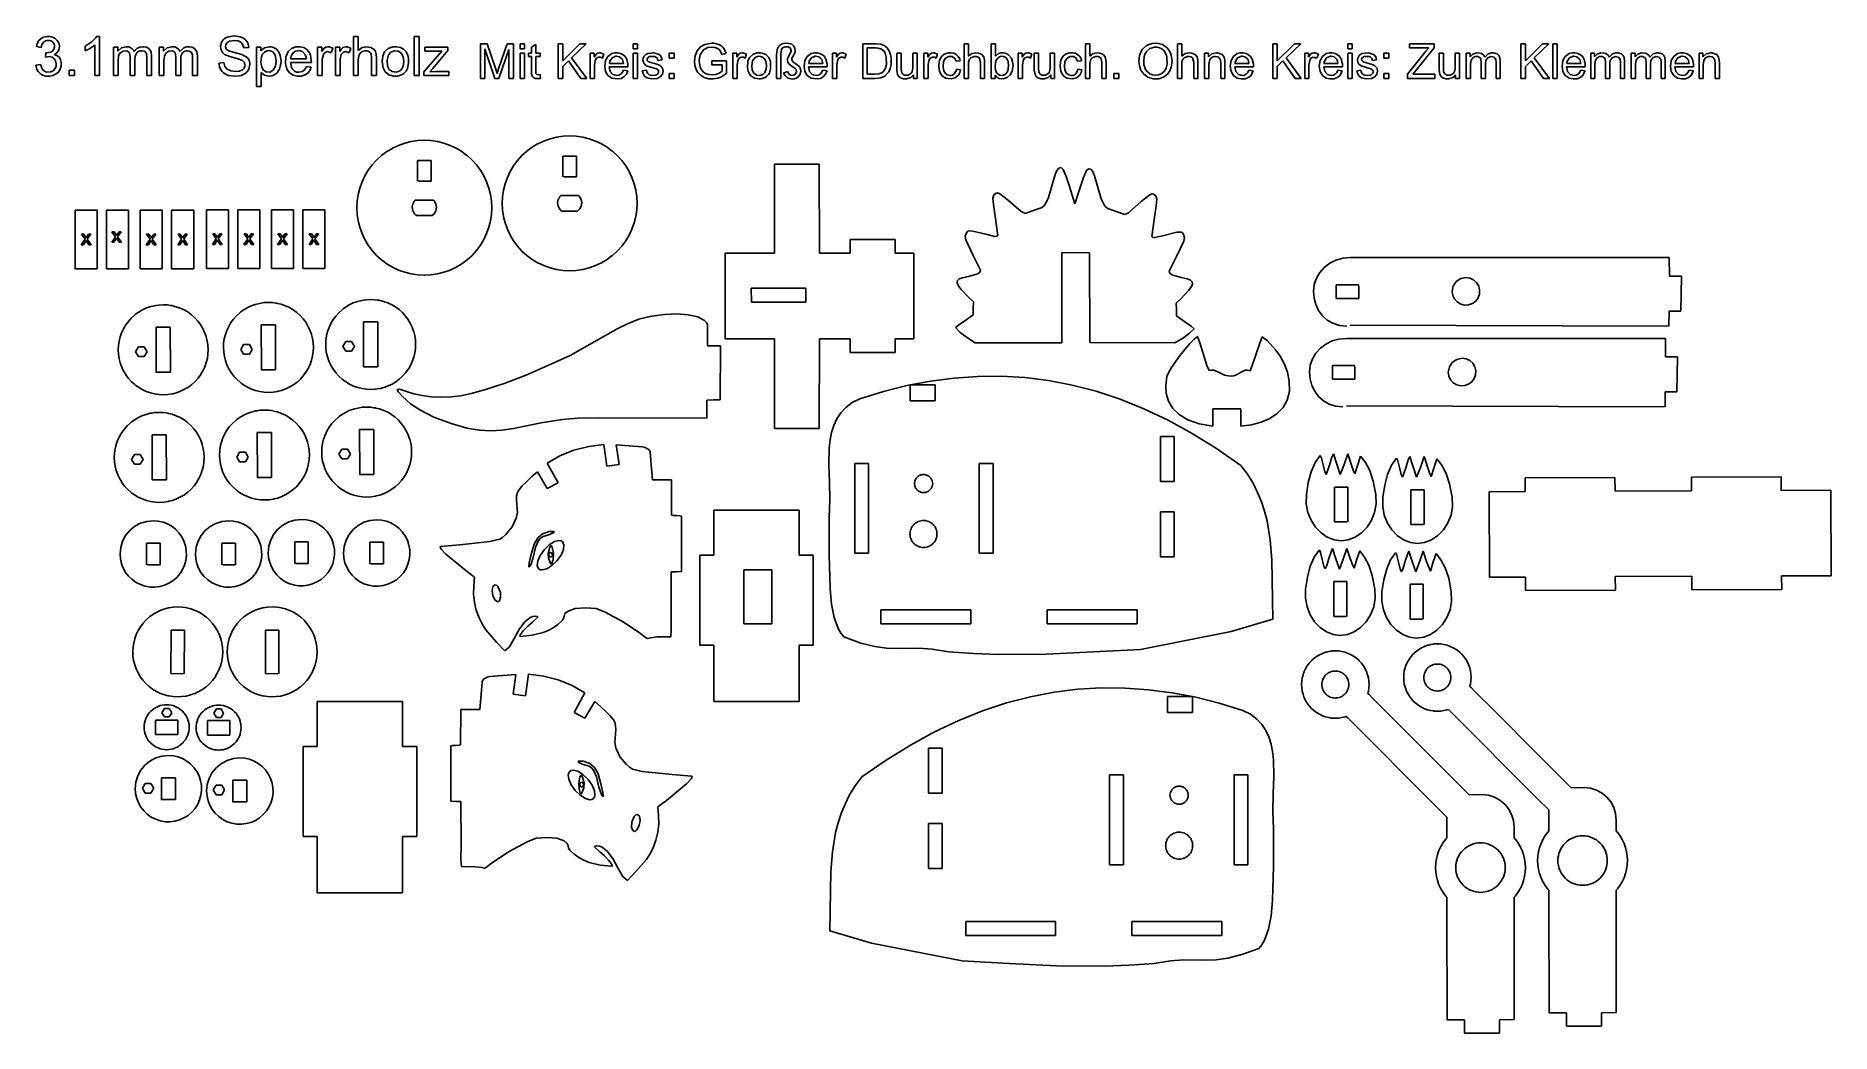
# Model space of a CAD drawing. Extents: x -193 to 193, y -107 to 107.
import ezdxf

# ---------------------------------------------------------------- set-up
doc = ezdxf.new("R2010")
doc.units = 0
doc.layers.add('MODELSKETCH_VISIBLE', color=7, linetype='CONTINUOUS')

msp = doc.modelspace()

# ---------------------------------------------------------------- linework, layer by layer
at = {"layer": 'MODELSKETCH_VISIBLE'}
for p, q in [((-193.15, 105), (-192.96, 105.68)), ((-192.12, 104.82), (-193.15, 105)), ((-192.96, 105.68), (-192.6, 106.29)), ((-192.6, 106.29), (-191.83, 106.91)), ((-192.05, 105.17), (-192.12, 104.82)), ((-191.94, 105.48), (-192.05, 105.17)), ((-191.79, 105.74), (-191.94, 105.48)), ((-191.83, 106.91), (-190.87, 107.17)), ((-191.61, 105.95), (-191.79, 105.74)), ((-191.16, 106.24), (-191.61, 105.95)), ((-190.9, 106.3), (-191.16, 106.24)), ((-190.61, 106.33), (-190.9, 106.3)), ((-190.87, 107.17), (-190.29, 107.16)), ((-190.32, 106.3), (-190.61, 106.33)), ((-190.06, 106.24), (-190.32, 106.3)), ((-190.29, 107.16), (-189.67, 107.01)), ((-189.82, 106.12), (-190.06, 106.24)), ((-189.62, 105.96), (-189.82, 106.12)), ((-189.67, 107.01), (-189.09, 106.72)), ((-189.64, 104.05), (-189.36, 104.41)), ((-189.45, 105.76), (-189.62, 105.96)), ((-189.33, 105.54), (-189.45, 105.76)), ((-189.36, 104.41), (-189.24, 104.84)), ((-189.26, 105.29), (-189.33, 105.54)), ((-189.24, 104.84), (-189.26, 105.29)), ((-189.09, 106.72), (-188.65, 106.32)), ((-188.65, 106.32), (-188.35, 105.82)), ((-188.25, 104.48), (-188.47, 104)), ((-188.35, 105.82), (-188.18, 105.16)), ((-188.18, 105.16), (-188.25, 104.48)), ((-182.63, 105.07), (-181.12, 106.05)), ((-182.63, 104.07), (-182.63, 105.07)), ((-181.84, 104.44), (-182.63, 104.07)), ((-180.57, 105.32), (-181.84, 104.44)), ((-181.12, 106.05), (-180.36, 106.9)), ((-180.57, 98.75), (-180.57, 105.32)), ((-180.36, 106.9), (-180.2, 107.18)), ((-180.2, 107.18), (-179.54, 107.18)), ((-179.54, 107.18), (-179.54, 98.75)), ((-176.57, 104.83), (-175.65, 104.83)), ((-176.57, 98.75), (-176.57, 104.83)), ((-175.65, 104.83), (-175.65, 103.98)), ((-175.65, 103.98), (-174.86, 104.71)), ((-174.86, 104.71), (-173.81, 104.97)), ((-173.81, 104.97), (-173.19, 104.9)), ((-173.19, 104.9), (-172.93, 104.81)), ((-172.93, 104.81), (-172.5, 104.54)), ((-172.5, 104.54), (-172.19, 104.14)), ((-172.09, 103.9), (-171.49, 104.55)), ((-171.49, 104.55), (-170.88, 104.87)), ((-170.88, 104.87), (-170.21, 104.97)), ((-170.21, 104.97), (-169.99, 104.96)), ((-169.99, 104.96), (-169.44, 104.85)), ((-169.44, 104.85), (-168.95, 104.58)), ((-168.95, 104.58), (-168.46, 103.83)), ((-166.72, 104.83), (-165.8, 104.83)), ((-166.72, 98.75), (-166.72, 104.83)), ((-165.8, 104.83), (-165.8, 103.98)), ((-165.8, 103.98), (-165.01, 104.71)), ((-165.01, 104.71), (-163.96, 104.97)), ((-163.96, 104.97), (-163.35, 104.9)), ((-163.35, 104.9), (-163.08, 104.81)), ((-163.08, 104.81), (-162.48, 104.35)), ((-162.25, 103.9), (-161.41, 104.7)), ((-161.41, 104.7), (-160.91, 104.9)), ((-160.91, 104.9), (-160.37, 104.97)), ((-160.37, 104.97), (-160.15, 104.96)), ((-160.15, 104.96), (-159.6, 104.85)), ((-159.6, 104.85), (-159.1, 104.58)), ((-159.1, 104.58), (-158.61, 103.83)), ((-153.52, 105.16), (-153.32, 105.88)), ((-153.45, 104.42), (-153.52, 105.16)), ((-153.06, 103.7), (-153.45, 104.42)), ((-153.32, 105.88), (-153.17, 106.16)), ((-153.17, 106.16), (-152.96, 106.42)), ((-152.96, 106.42), (-152.72, 106.64)), ((-152.72, 106.64), (-152.44, 106.84)), ((-152.39, 105.42), (-152.45, 104.92)), ((-152.45, 104.92), (-152.27, 104.46)), ((-152.44, 106.84), (-151.76, 107.12)), ((-152.06, 105.88), (-152.39, 105.42)), ((-152.27, 104.46), (-151.74, 104.08)), ((-151.57, 106.16), (-152.06, 105.88)), ((-151.76, 107.12), (-150.57, 107.28)), ((-150.63, 106.31), (-151.57, 106.16)), ((-149.68, 106.21), (-150.63, 106.31)), ((-150.57, 107.28), (-150.12, 107.26)), ((-150.12, 107.26), (-149.3, 107.12)), ((-149.15, 105.96), (-149.68, 106.21)), ((-149.3, 107.12), (-148.59, 106.82)), ((-148.75, 105.54), (-149.15, 105.96)), ((-148.48, 104.7), (-148.75, 105.54)), ((-148.59, 106.82), (-148.3, 106.61)), ((-147.42, 104.78), (-148.48, 104.7)), ((-148.3, 106.61), (-148.04, 106.38)), ((-148.04, 106.38), (-147.83, 106.1)), ((-147.83, 106.1), (-147.66, 105.8)), ((-147.66, 105.8), (-147.54, 105.48)), ((-147.54, 105.48), (-147.42, 104.78)), ((-145.75, 104.83), (-144.81, 104.83)), ((-145.75, 96.42), (-145.75, 104.83)), ((-144.81, 104.83), (-144.81, 104.04)), ((-144.81, 104.04), (-144.06, 104.73)), ((-144.06, 104.73), (-143.05, 104.97)), ((-143.05, 104.97), (-142.67, 104.94)), ((-142.67, 104.94), (-142.31, 104.87)), ((-142.31, 104.87), (-141.98, 104.74)), ((-141.98, 104.74), (-141.67, 104.56)), ((-141.67, 104.56), (-141.39, 104.35)), ((-138.92, 103.9), (-138.2, 104.56)), ((-138.2, 104.56), (-137.29, 104.91)), ((-137.29, 104.91), (-136.39, 104.95)), ((-136.39, 104.95), (-135.6, 104.76)), ((-135.6, 104.76), (-134.9, 104.33)), ((-132.63, 104.83), (-131.7, 104.83)), ((-132.63, 98.75), (-132.63, 104.83)), ((-131.7, 104.83), (-131.7, 103.91)), ((-131.7, 103.91), (-131.21, 104.63)), ((-131.21, 104.63), (-130.83, 104.88)), ((-130.83, 104.88), (-130.39, 104.97)), ((-130.39, 104.97), (-130.13, 104.95)), ((-130.13, 104.95), (-129.33, 104.64)), ((-129.33, 104.64), (-129.69, 103.68)), ((-128.76, 104.83), (-127.84, 104.83)), ((-128.76, 98.75), (-128.76, 104.83)), ((-127.84, 104.83), (-127.84, 103.91)), ((-127.84, 103.91), (-127.5, 104.44)), ((-127.5, 104.44), (-127.18, 104.76)), ((-127.18, 104.76), (-126.52, 104.97)), ((-126.52, 104.97), (-126.26, 104.95)), ((-126.26, 104.95), (-125.46, 104.64)), ((-125.46, 104.64), (-125.82, 103.68)), ((-124.89, 107.14), (-123.86, 107.14)), ((-124.89, 98.75), (-124.89, 107.14)), ((-123.86, 107.14), (-123.86, 104.13)), ((-123.86, 104.13), (-123.04, 104.76)), ((-123.04, 104.76), (-122.03, 104.97)), ((-122.03, 104.97), (-121.12, 104.82)), ((-121.12, 104.82), (-120.44, 104.38)), ((-120.44, 104.38), (-120.15, 103.96)), ((-118.18, 103.83), (-117.4, 104.56)), ((-117.4, 104.56), (-116.4, 104.92)), ((-116.4, 104.92), (-115.55, 104.95)), ((-115.55, 104.95), (-114.78, 104.79)), ((-114.78, 104.79), (-114.11, 104.41)), ((-114.11, 104.41), (-113.57, 103.86)), ((-111.78, 107.14), (-110.75, 107.14)), ((-111.78, 98.75), (-111.78, 107.14)), ((-110.75, 107.14), (-110.75, 98.75)), ((-109.5, 104.83), (-104.53, 104.83)), ((-109.5, 103.99), (-109.5, 104.83)), ((-104.53, 104.83), (-104.53, 104.15)), ((-97.56, 98.14), (-97.56, 105.6)), ((-97.56, 105.6), (-96.08, 105.6)), ((-94.46, 98.14), (-96.61, 104.49)), ((-96.61, 104.49), (-96.61, 98.14)), ((-96.08, 105.6), (-94.31, 100.32)), ((-93.56, 100.41), (-91.77, 105.6)), ((-91.4, 104.38), (-93.56, 98.14)), ((-91.77, 105.6), (-90.45, 105.6)), ((-91.4, 98.14), (-91.4, 104.38)), ((-90.45, 105.6), (-90.45, 98.14)), ((-89, 105.6), (-88.08, 105.6)), ((-89, 104.54), (-89, 105.6)), ((-88.08, 104.54), (-89, 104.54)), ((-88.08, 105.6), (-88.08, 104.54)), ((-86.55, 104.88), (-85.64, 105.43)), ((-86.55, 103.54), (-86.55, 104.88)), ((-85.64, 105.43), (-85.64, 103.54)), ((-80.81, 105.6), (-79.82, 105.6)), ((-80.81, 98.14), (-80.81, 105.6)), ((-79.82, 105.6), (-79.82, 101.9)), ((-79.82, 101.9), (-76.12, 105.6)), ((-74.78, 105.6), (-77.91, 102.57)), ((-76.12, 105.6), (-74.78, 105.6)), ((-64.63, 105.6), (-63.71, 105.6)), ((-64.63, 104.54), (-64.63, 105.6)), ((-63.71, 104.54), (-64.63, 104.54)), ((-63.71, 105.6), (-63.71, 104.54)), ((-50.86, 104.09), (-50.17, 104.93)), ((-50.17, 104.93), (-49.22, 105.47)), ((-48.61, 104.76), (-49.5, 104.29)), ((-49.22, 105.47), (-47.7, 105.72)), ((-47.69, 104.88), (-48.61, 104.76)), ((-47.7, 105.72), (-47.31, 105.71)), ((-47.05, 104.81), (-47.69, 104.88)), ((-47.31, 105.71), (-46.24, 105.46)), ((-46.45, 104.58), (-47.05, 104.81)), ((-45.96, 104.16), (-46.45, 104.58)), ((-46.24, 105.46), (-45.65, 105.15)), ((-45.65, 105.15), (-45.42, 104.95)), ((-45.42, 104.95), (-45.04, 104.48)), ((-45.04, 104.48), (-44.65, 103.51)), ((-33.82, 103.22), (-33.69, 104.37)), ((-33.69, 104.37), (-33.29, 105.1)), ((-33.29, 105.1), (-33.08, 105.28)), ((-33.08, 105.28), (-32.56, 105.56)), ((-32.55, 104.63), (-32.76, 104.27)), ((-32.56, 105.56), (-32.27, 105.65)), ((-32.37, 104.78), (-32.55, 104.63)), ((-32.16, 104.89), (-32.37, 104.78)), ((-32.27, 105.65), (-31.43, 105.72)), ((-31.92, 104.95), (-32.16, 104.89)), ((-31.66, 104.97), (-31.92, 104.95)), ((-31.25, 104.91), (-31.66, 104.97)), ((-31.43, 105.72), (-30.53, 105.48)), ((-30.8, 104.6), (-31.25, 104.91)), ((-30.65, 104.17), (-30.8, 104.6)), ((-30.53, 105.48), (-30.11, 105.14)), ((-30.11, 105.14), (-29.83, 104.68)), ((-29.83, 104.68), (-29.81, 103.86)), ((-15.25, 105.6), (-12.68, 105.6)), ((-15.25, 98.14), (-15.25, 105.6)), ((-14.26, 104.71), (-14.26, 99.02)), ((-12.48, 104.71), (-14.26, 104.71)), ((-12.68, 105.6), (-12.47, 105.59)), ((-11.94, 104.68), (-12.48, 104.71)), ((-12.47, 105.59), (-11.35, 105.49)), ((-11.16, 104.43), (-11.94, 104.68)), ((-11.35, 105.49), (-10.5, 105.13)), ((-10.72, 104.04), (-11.16, 104.43)), ((-10.5, 105.13), (-10.26, 104.95)), ((-10.26, 104.95), (-9.98, 104.69)), ((-9.98, 104.69), (-9.75, 104.38)), ((-9.75, 104.38), (-9.54, 104.05)), ((6.61, 105.6), (7.52, 105.6)), ((6.61, 98.14), (6.61, 105.6)), ((7.52, 105.6), (7.52, 102.92)), ((12.43, 98.14), (12.43, 105.6)), ((12.43, 105.6), (13.35, 105.6)), ((13.35, 105.6), (13.35, 102.93)), ((32.75, 105.6), (33.67, 105.6)), ((32.75, 98.14), (32.75, 105.6)), ((33.67, 105.6), (33.67, 102.92)), ((44.62, 103.78), (45, 104.4)), ((45, 104.4), (45.76, 105.14)), ((45.76, 105.14), (46.38, 105.47)), ((46.6, 104.59), (45.83, 103.96)), ((46.38, 105.47), (47.05, 105.66)), ((47.55, 104.87), (46.6, 104.59)), ((47.05, 105.66), (48.06, 105.72)), ((47.81, 104.88), (47.55, 104.87)), ((48.17, 104.85), (47.81, 104.88)), ((48.06, 105.72), (49.33, 105.41)), ((48.51, 104.78), (48.17, 104.85)), ((48.83, 104.67), (48.51, 104.78)), ((49.14, 104.5), (48.83, 104.67)), ((49.67, 104.04), (49.14, 104.5)), ((49.33, 105.41), (50.4, 104.64)), ((50.4, 104.64), (50.88, 103.95)), ((52.54, 105.6), (53.46, 105.6)), ((52.54, 98.14), (52.54, 105.6)), ((53.46, 105.6), (53.46, 102.92)), ((73.03, 105.6), (74.02, 105.6)), ((73.03, 98.14), (73.03, 105.6)), ((74.02, 105.6), (74.02, 101.9)), ((74.02, 101.9), (77.72, 105.6)), ((79.06, 105.6), (75.93, 102.57)), ((77.72, 105.6), (79.06, 105.6)), ((89.21, 105.6), (90.12, 105.6)), ((89.21, 104.54), (89.21, 105.6)), ((90.12, 104.54), (89.21, 104.54)), ((90.12, 105.6), (90.12, 104.54)), ((102.49, 105.6), (107.83, 105.6)), ((102.49, 104.71), (102.49, 105.6)), ((106.65, 104.71), (102.49, 104.71)), ((107.83, 104.71), (103.64, 99.54)), ((106.08, 104.08), (106.65, 104.71)), ((107.83, 105.6), (107.83, 104.71)), ((126.46, 105.6), (127.45, 105.6)), ((126.46, 98.14), (126.46, 105.6)), ((127.45, 105.6), (127.45, 101.9)), ((127.45, 101.9), (131.15, 105.6)), ((132.49, 105.6), (129.36, 102.57)), ((131.15, 105.6), (132.49, 105.6)), ((133.34, 105.6), (134.26, 105.6)), ((133.34, 98.14), (133.34, 105.6)), ((134.26, 105.6), (134.26, 98.14)), ((-193.25, 100.97), (-192.23, 101.11)), ((-193.22, 100.71), (-193.25, 100.97)), ((-193.05, 100.13), (-193.22, 100.71)), ((-192.23, 101.11), (-191.91, 100.2)), ((-191.22, 102.72), (-191.11, 103.63)), ((-190.33, 102.83), (-191.22, 102.72)), ((-191.11, 103.63), (-190.94, 103.62)), ((-190.94, 103.62), (-190.03, 103.81)), ((-189.77, 102.69), (-190.33, 102.83)), ((-190.03, 103.81), (-189.64, 104.05)), ((-189.32, 102.38), (-189.77, 102.69)), ((-188.83, 103.6), (-189.33, 103.29)), ((-189.33, 103.29), (-188.75, 103.08)), ((-189, 101.93), (-189.32, 102.38)), ((-189.13, 100.24), (-188.9, 100.78)), ((-188.86, 101.38), (-189, 101.93)), ((-188.9, 100.78), (-188.86, 101.38)), ((-188.47, 104), (-188.83, 103.6)), ((-188.75, 103.08), (-188.28, 102.71)), ((-188.28, 102.71), (-187.95, 102.21)), ((-187.8, 100.78), (-188.08, 99.99)), ((-187.95, 102.21), (-187.79, 101.62)), ((-187.79, 101.62), (-187.8, 100.78)), ((-175.45, 102.93), (-175.54, 101.9)), ((-175.54, 101.9), (-175.54, 98.75)), ((-175.15, 103.56), (-175.45, 102.93)), ((-174.45, 104.02), (-175.15, 103.56)), ((-173.77, 104.05), (-174.45, 104.02)), ((-173.54, 103.99), (-173.77, 104.05)), ((-173.36, 103.88), (-173.54, 103.99)), ((-173.21, 103.73), (-173.36, 103.88)), ((-173.1, 103.54), (-173.21, 103.73)), ((-173.02, 103.3), (-173.1, 103.54)), ((-172.96, 102.7), (-173.02, 103.3)), ((-172.96, 98.75), (-172.96, 102.7)), ((-172.19, 104.14), (-172.09, 103.9)), ((-171.87, 102.92), (-171.93, 102.28)), ((-171.93, 102.28), (-171.93, 98.75)), ((-171.5, 103.65), (-171.87, 102.92)), ((-171.28, 103.84), (-171.5, 103.65)), ((-171.03, 103.97), (-171.28, 103.84)), ((-170.75, 104.05), (-171.03, 103.97)), ((-170.44, 104.07), (-170.75, 104.05)), ((-169.96, 103.98), (-170.44, 104.07)), ((-169.66, 103.78), (-169.96, 103.98)), ((-169.46, 103.47), (-169.66, 103.78)), ((-169.36, 102.58), (-169.46, 103.47)), ((-169.36, 98.75), (-169.36, 102.58)), ((-168.46, 103.83), (-168.34, 102.92)), ((-168.34, 102.92), (-168.34, 98.75)), ((-165.6, 102.93), (-165.69, 101.9)), ((-165.69, 101.9), (-165.69, 98.75)), ((-165.31, 103.56), (-165.6, 102.93)), ((-164.61, 104.02), (-165.31, 103.56)), ((-163.92, 104.05), (-164.61, 104.02)), ((-163.7, 103.99), (-163.92, 104.05)), ((-163.51, 103.88), (-163.7, 103.99)), ((-163.36, 103.73), (-163.51, 103.88)), ((-163.25, 103.54), (-163.36, 103.73)), ((-163.18, 103.3), (-163.25, 103.54)), ((-163.11, 102.7), (-163.18, 103.3)), ((-163.11, 98.75), (-163.11, 102.7)), ((-162.48, 104.35), (-162.25, 103.9)), ((-162.03, 102.92), (-162.08, 102.28)), ((-162.08, 102.28), (-162.08, 98.75)), ((-161.66, 103.65), (-162.03, 102.92)), ((-161.44, 103.84), (-161.66, 103.65)), ((-161.18, 103.97), (-161.44, 103.84)), ((-160.9, 104.05), (-161.18, 103.97)), ((-160.6, 104.07), (-160.9, 104.05)), ((-160.26, 104.03), (-160.6, 104.07)), ((-159.81, 103.78), (-160.26, 104.03)), ((-159.57, 103.31), (-159.81, 103.78)), ((-159.52, 102.58), (-159.57, 103.31)), ((-159.52, 98.75), (-159.52, 102.58)), ((-158.61, 103.83), (-158.49, 102.92)), ((-158.49, 102.92), (-158.49, 98.75)), ((-153.85, 101.45), (-152.8, 101.54)), ((-153.81, 101.04), (-153.85, 101.45)), ((-153.72, 100.65), (-153.81, 101.04)), ((-153.58, 100.29), (-153.72, 100.65)), ((-152.62, 103.31), (-153.06, 103.7)), ((-152.8, 101.54), (-152.58, 100.72)), ((-151.48, 102.83), (-152.62, 103.31)), ((-152.58, 100.72), (-152.1, 100.14)), ((-151.74, 104.08), (-150.78, 103.78)), ((-149.76, 102.38), (-151.48, 102.83)), ((-150.78, 103.78), (-148.9, 103.29)), ((-148.77, 101.99), (-149.76, 102.38)), ((-148.9, 103.29), (-147.96, 102.79)), ((-148.36, 101.57), (-148.77, 101.99)), ((-148.43, 100.38), (-148.25, 100.84)), ((-148.25, 100.84), (-148.36, 101.57)), ((-147.96, 102.79), (-147.71, 102.56)), ((-147.71, 102.56), (-147.36, 102.05)), ((-147.17, 101.12), (-147.38, 100.16)), ((-147.36, 102.05), (-147.19, 101.45)), ((-147.19, 101.45), (-147.17, 101.12)), ((-144.69, 102.79), (-144.82, 101.66)), ((-144.82, 101.66), (-144.63, 100.53)), ((-144.44, 103.35), (-144.69, 102.79)), ((-144.63, 100.53), (-144.26, 99.93)), ((-144.04, 103.81), (-144.44, 103.35)), ((-143.31, 104.15), (-144.04, 103.81)), ((-142.75, 104.1), (-143.31, 104.15)), ((-142.25, 103.84), (-142.75, 104.1)), ((-141.87, 103.4), (-142.25, 103.84)), ((-142.14, 99.91), (-141.65, 100.78)), ((-141.64, 102.86), (-141.87, 103.4)), ((-141.65, 100.78), (-141.52, 101.82)), ((-141.52, 101.82), (-141.64, 102.86)), ((-141.39, 104.35), (-141.15, 104.08)), ((-141.15, 104.08), (-140.94, 103.78)), ((-140.94, 103.78), (-140.64, 103.06)), ((-140.49, 101.38), (-140.8, 100.16)), ((-140.64, 103.06), (-140.47, 101.84)), ((-140.47, 101.84), (-140.49, 101.38)), ((-139.51, 101.38), (-139.42, 102.79)), ((-139.22, 100.15), (-139.51, 101.38)), ((-139.42, 102.79), (-138.92, 103.9)), ((-138.46, 101.53), (-138.21, 100.46)), ((-133.93, 101.53), (-138.46, 101.53)), ((-138.31, 102.92), (-138.41, 102.38)), ((-138.41, 102.38), (-135.01, 102.38)), ((-138.09, 103.38), (-138.31, 102.92)), ((-137.76, 103.74), (-138.09, 103.38)), ((-137.34, 103.99), (-137.76, 103.74)), ((-136.85, 104.11), (-137.34, 103.99)), ((-136.68, 104.12), (-136.85, 104.11)), ((-135.85, 103.91), (-136.68, 104.12)), ((-135.26, 103.31), (-135.85, 103.91)), ((-135.06, 102.74), (-135.26, 103.31)), ((-135.15, 100.41), (-135.02, 100.71)), ((-135.01, 102.38), (-135.06, 102.74)), ((-135.02, 100.71), (-133.96, 100.58)), ((-134.9, 104.33), (-134.43, 103.79)), ((-134.43, 103.79), (-134.12, 103.14)), ((-133.96, 100.58), (-134.2, 99.96)), ((-134.12, 103.14), (-133.93, 101.53)), ((-131.59, 102.26), (-131.6, 101.93)), ((-131.6, 101.93), (-131.6, 98.75)), ((-131.36, 103.31), (-131.59, 102.26)), ((-130.99, 103.74), (-131.36, 103.31)), ((-130.44, 103.9), (-130.99, 103.74)), ((-129.69, 103.68), (-130.44, 103.9)), ((-127.72, 102.26), (-127.74, 101.93)), ((-127.74, 101.93), (-127.74, 98.75)), ((-127.5, 103.31), (-127.72, 102.26)), ((-127.12, 103.74), (-127.5, 103.31)), ((-126.58, 103.9), (-127.12, 103.74)), ((-125.82, 103.68), (-126.58, 103.9)), ((-123.76, 102.98), (-123.86, 102.08)), ((-123.86, 102.08), (-123.86, 98.75)), ((-123.46, 103.56), (-123.76, 102.98)), ((-123.01, 103.9), (-123.46, 103.56)), ((-122.47, 104.07), (-123.01, 103.9)), ((-121.96, 104.06), (-122.47, 104.07)), ((-121.71, 103.99), (-121.96, 104.06)), ((-121.49, 103.88), (-121.71, 103.99)), ((-121.3, 103.73), (-121.49, 103.88)), ((-121.1, 103.4), (-121.3, 103.73)), ((-120.97, 102.6), (-121.1, 103.4)), ((-120.97, 98.75), (-120.97, 102.6)), ((-120.15, 103.96), (-119.99, 103.39)), ((-119.99, 103.39), (-119.94, 102.6)), ((-119.94, 102.6), (-119.94, 98.75)), ((-118.71, 101.79), (-118.58, 102.94)), ((-118.51, 100.43), (-118.71, 101.79)), ((-118.58, 102.94), (-118.18, 103.83)), ((-117.36, 103.21), (-117.64, 102.07)), ((-117.64, 102.07), (-117.52, 100.77)), ((-117.52, 100.77), (-117.17, 100.08)), ((-116.82, 103.82), (-117.36, 103.21)), ((-116.05, 104.1), (-116.82, 103.82)), ((-115.16, 103.97), (-116.05, 104.1)), ((-114.55, 103.5), (-115.16, 103.97)), ((-114.2, 102.81), (-114.55, 103.5)), ((-114.44, 100.23), (-114.2, 100.78)), ((-114.07, 101.8), (-114.2, 102.81)), ((-114.2, 100.78), (-114.07, 101.8)), ((-113.57, 103.86), (-113.21, 103.17)), ((-113.02, 101.59), (-113.28, 100.21)), ((-113.21, 103.17), (-113.04, 102.39)), ((-113.04, 102.39), (-113.02, 101.59)), ((-109.73, 99.59), (-105.86, 104.03)), ((-107.02, 103.99), (-109.5, 103.99)), ((-104.53, 104.15), (-107.82, 100.29)), ((-105.86, 104.03), (-107.02, 103.99)), ((-89, 98.14), (-89, 103.54)), ((-89, 103.54), (-88.08, 103.54)), ((-88.08, 103.54), (-88.08, 98.14)), ((-87.22, 102.83), (-87.22, 103.54)), ((-87.22, 103.54), (-86.55, 103.54)), ((-86.55, 102.83), (-87.22, 102.83)), ((-86.55, 99.72), (-86.55, 102.83)), ((-85.64, 103.54), (-84.71, 103.54)), ((-84.71, 102.83), (-85.64, 102.83)), ((-85.64, 102.83), (-85.64, 99.67)), ((-84.71, 103.54), (-84.71, 102.83)), ((-78.6, 101.91), (-79.82, 100.72)), ((-79.82, 100.72), (-79.82, 98.14)), ((-75.94, 98.14), (-78.6, 101.91)), ((-77.91, 102.57), (-74.64, 98.14)), ((-73.91, 103.54), (-73.09, 103.54)), ((-73.91, 98.14), (-73.91, 103.54)), ((-73.09, 103.54), (-73.09, 102.72)), ((-73.09, 102.72), (-72.64, 103.36)), ((-72.84, 102.03), (-73, 100.97)), ((-73, 100.97), (-73, 98.14)), ((-72.57, 102.47), (-72.84, 102.03)), ((-72.64, 103.36), (-72.31, 103.59)), ((-72.11, 102.71), (-72.57, 102.47)), ((-72.31, 103.59), (-71.92, 103.66)), ((-71.69, 102.68), (-72.11, 102.71)), ((-71.92, 103.66), (-71.69, 103.64)), ((-71.69, 103.64), (-70.98, 103.37)), ((-71.29, 102.52), (-71.69, 102.68)), ((-70.98, 103.37), (-71.29, 102.52)), ((-70.77, 100.79), (-70.6, 102)), ((-70.6, 99.62), (-70.77, 100.79)), ((-70.6, 102), (-70.09, 102.88)), ((-70.09, 102.88), (-69.26, 103.47)), ((-65.8, 100.61), (-69.82, 100.61)), ((-69.82, 100.61), (-69.6, 99.66)), ((-69.68, 101.85), (-69.77, 101.36)), ((-69.77, 101.36), (-66.76, 101.36)), ((-69.2, 102.58), (-69.68, 101.85)), ((-69.26, 103.47), (-68.63, 103.64)), ((-68.39, 102.9), (-69.2, 102.58)), ((-68.63, 103.64), (-67.99, 103.65)), ((-68.24, 102.91), (-68.39, 102.9)), ((-67.61, 102.78), (-68.24, 102.91)), ((-67.98, 103.65), (-67.37, 103.52)), ((-67.1, 102.38), (-67.61, 102.78)), ((-67.37, 103.52), (-66.83, 103.24)), ((-66.98, 102.19), (-67.1, 102.38)), ((-66.87, 101.95), (-66.98, 102.19)), ((-66.76, 101.36), (-66.87, 101.95)), ((-66.83, 103.24), (-66.38, 102.82)), ((-66.38, 102.82), (-66.06, 102.29)), ((-66.06, 102.29), (-65.8, 101.18)), ((-65.8, 101.18), (-65.8, 100.61)), ((-64.63, 103.54), (-63.71, 103.54)), ((-64.63, 98.14), (-64.63, 103.54)), ((-63.71, 103.54), (-63.71, 98.14)), ((-62.56, 102.06), (-62.5, 102.51)), ((-62.47, 101.62), (-62.56, 102.06)), ((-62.5, 102.51), (-62.3, 102.92)), ((-62.24, 101.22), (-62.47, 101.62)), ((-62.3, 102.92), (-61.96, 103.27)), ((-61.77, 100.87), (-62.24, 101.22)), ((-61.96, 103.27), (-61.53, 103.5)), ((-60.61, 100.49), (-61.77, 100.87)), ((-61.46, 102.65), (-61.65, 102.35)), ((-61.65, 102.35), (-61.63, 102.01)), ((-61.63, 102.01), (-61.41, 101.76)), ((-61.53, 103.5), (-60.26, 103.65)), ((-61.15, 102.83), (-61.46, 102.65)), ((-61.41, 101.76), (-61.1, 101.61)), ((-60.03, 102.85), (-61.15, 102.83)), ((-61.1, 101.61), (-59.58, 101.18)), ((-60.26, 103.65), (-59.23, 103.38)), ((-59.84, 102.78), (-60.03, 102.85)), ((-59.44, 102.4), (-59.84, 102.78)), ((-59.58, 101.18), (-58.86, 100.9)), ((-59.32, 102.02), (-59.44, 102.4)), ((-58.43, 102.15), (-59.32, 102.02)), ((-59.23, 103.38), (-58.87, 103.13)), ((-58.87, 103.13), (-58.55, 102.62)), ((-58.86, 100.9), (-58.34, 100.34)), ((-58.55, 102.62), (-58.43, 102.15)), ((-56.88, 102.5), (-56.88, 103.54)), ((-56.88, 103.54), (-55.84, 103.54)), ((-55.84, 102.5), (-56.88, 102.5)), ((-55.84, 103.54), (-55.84, 102.5)), ((-51.43, 101.83), (-51.29, 103)), ((-51.35, 100.93), (-51.43, 101.83)), ((-51.08, 100.07), (-51.35, 100.93)), ((-51.29, 103), (-50.86, 104.09)), ((-50.35, 102.66), (-50.42, 101.89)), ((-50.42, 101.89), (-50.22, 100.58)), ((-50.13, 103.39), (-50.35, 102.66)), ((-50.22, 100.58), (-49.94, 100)), ((-49.5, 104.29), (-50.13, 103.39)), ((-47.69, 101.06), (-47.69, 101.94)), ((-47.69, 101.94), (-44.54, 101.94)), ((-45.5, 101.06), (-47.69, 101.06)), ((-45.54, 103.27), (-45.96, 104.16)), ((-44.65, 103.51), (-45.54, 103.27)), ((-45.5, 99.68), (-45.5, 101.06)), ((-44.54, 101.94), (-44.54, 99.18)), ((-43.19, 103.54), (-42.36, 103.54)), ((-43.19, 98.14), (-43.19, 103.54)), ((-42.36, 103.54), (-42.36, 102.72)), ((-42.36, 102.72), (-41.92, 103.36)), ((-42.12, 102.03), (-42.27, 100.97)), ((-42.27, 100.97), (-42.27, 98.14)), ((-41.85, 102.47), (-42.12, 102.03)), ((-41.92, 103.36), (-41.59, 103.59)), ((-41.39, 102.71), (-41.85, 102.47)), ((-41.59, 103.59), (-41.19, 103.66)), ((-40.96, 102.68), (-41.39, 102.71)), ((-41.19, 103.66), (-40.96, 103.64)), ((-40.96, 103.64), (-40.25, 103.37)), ((-40.57, 102.52), (-40.96, 102.68)), ((-40.25, 103.37), (-40.57, 102.52)), ((-40.07, 100.51), (-39.96, 101.86)), ((-39.91, 99.63), (-40.07, 100.51)), ((-39.96, 101.86), (-39.61, 102.65)), ((-39.61, 102.65), (-38.92, 103.3)), ((-38.96, 101.93), (-39.14, 100.84)), ((-39.14, 100.84), (-39.03, 99.93)), ((-38.48, 102.59), (-38.96, 101.93)), ((-38.92, 103.3), (-38.03, 103.62)), ((-37.72, 102.9), (-38.48, 102.59)), ((-38.03, 103.62), (-37.28, 103.65)), ((-37.24, 102.87), (-37.72, 102.9)), ((-37.28, 103.65), (-36.67, 103.53)), ((-36.79, 102.7), (-37.24, 102.87)), ((-36.34, 102.29), (-36.79, 102.7)), ((-36.67, 103.53), (-36.11, 103.25)), ((-36.07, 101.75), (-36.34, 102.29)), ((-36.11, 103.25), (-35.48, 102.62)), ((-35.96, 100.95), (-36.07, 101.75)), ((-36.03, 100.15), (-35.96, 100.95)), ((-35.48, 102.62), (-35.12, 101.8)), ((-35.12, 101.8), (-35.07, 100.2)), ((-33.82, 98.14), (-33.82, 103.22)), ((-32.89, 103.45), (-32.9, 103.18)), ((-32.9, 103.18), (-32.9, 98.14)), ((-32.76, 104.27), (-32.89, 103.45)), ((-31.47, 102.05), (-31.4, 102.45)), ((-31.37, 101.64), (-31.47, 102.05)), ((-31.4, 102.45), (-31.19, 102.89)), ((-31.13, 101.29), (-31.37, 101.64)), ((-31.19, 102.89), (-30.78, 103.65)), ((-30.61, 100.86), (-31.13, 101.29)), ((-30.78, 103.65), (-30.67, 103.98)), ((-30.67, 103.98), (-30.65, 104.17)), ((-29.85, 100.32), (-30.61, 100.86)), ((-30.47, 102.47), (-30.53, 102.19)), ((-30.53, 102.19), (-30.28, 101.73)), ((-30.17, 103.04), (-30.47, 102.47)), ((-30.28, 101.73), (-29.64, 101.27)), ((-29.81, 103.86), (-30.17, 103.04)), ((-29.64, 101.27), (-28.95, 100.72)), ((-28.95, 100.72), (-28.88, 100.65)), ((-28.88, 100.65), (-28.64, 100.23)), ((-27.86, 100.79), (-27.68, 102)), ((-27.68, 99.62), (-27.86, 100.79)), ((-27.68, 102), (-27.18, 102.88)), ((-27.18, 102.88), (-26.35, 103.47)), ((-22.89, 100.61), (-26.91, 100.61)), ((-26.91, 100.61), (-26.69, 99.66)), ((-26.77, 101.85), (-26.86, 101.36)), ((-26.86, 101.36), (-23.85, 101.36)), ((-26.29, 102.57), (-26.77, 101.85)), ((-26.35, 103.47), (-25.72, 103.64)), ((-25.48, 102.9), (-26.29, 102.57)), ((-25.72, 103.64), (-25.07, 103.65)), ((-25.33, 102.91), (-25.48, 102.9)), ((-24.7, 102.78), (-25.33, 102.91)), ((-25.07, 103.65), (-24.46, 103.52)), ((-24.19, 102.38), (-24.7, 102.78)), ((-24.46, 103.52), (-23.92, 103.24)), ((-24.06, 102.19), (-24.19, 102.38)), ((-23.96, 101.95), (-24.06, 102.19)), ((-23.85, 101.36), (-23.96, 101.95)), ((-23.92, 103.24), (-23.47, 102.82)), ((-23.47, 102.82), (-23.15, 102.29)), ((-23.15, 102.29), (-22.89, 101.18)), ((-22.89, 101.18), (-22.89, 100.61)), ((-21.73, 103.54), (-20.91, 103.54)), ((-21.73, 98.14), (-21.73, 103.54)), ((-20.91, 103.54), (-20.91, 102.72)), ((-20.91, 102.72), (-20.46, 103.36)), ((-20.66, 102.03), (-20.82, 100.97)), ((-20.82, 100.97), (-20.82, 98.14)), ((-20.39, 102.47), (-20.66, 102.03)), ((-20.46, 103.36), (-20.13, 103.59)), ((-19.93, 102.71), (-20.39, 102.47)), ((-20.13, 103.59), (-19.74, 103.66)), ((-19.51, 102.68), (-19.93, 102.71)), ((-19.74, 103.66), (-19.5, 103.64)), ((-19.11, 102.52), (-19.51, 102.68)), ((-19.5, 103.64), (-18.8, 103.37)), ((-18.8, 103.37), (-19.11, 102.52)), ((-10.4, 103.55), (-10.72, 104.04)), ((-10.41, 100.21), (-10.15, 101.14)), ((-10.16, 102.72), (-10.4, 103.55)), ((-10.15, 101.14), (-10.16, 102.72)), ((-9.54, 104.05), (-9.38, 103.68)), ((-9.38, 103.68), (-9.25, 103.28)), ((-9.14, 101.11), (-9.32, 100.3)), ((-9.25, 103.28), (-9.11, 102.39)), ((-9.11, 102.39), (-9.14, 101.11)), ((-7.89, 100.19), (-7.89, 103.54)), ((-7.89, 103.54), (-6.97, 103.54)), ((-6.97, 103.54), (-6.97, 100.37)), ((-4.44, 100.32), (-4.43, 100.64)), ((-4.43, 100.64), (-4.43, 103.54)), ((-4.43, 103.54), (-3.51, 103.54)), ((-3.51, 103.54), (-3.51, 98.14)), ((-2.05, 103.54), (-1.22, 103.54)), ((-2.05, 98.14), (-2.05, 103.54)), ((-1.22, 103.54), (-1.22, 102.72)), ((-1.22, 102.72), (-0.78, 103.36)), ((-0.98, 102.03), (-1.13, 100.97)), ((-1.13, 100.97), (-1.13, 98.14)), ((-0.71, 102.47), (-0.98, 102.03)), ((-0.78, 103.36), (-0.45, 103.59)), ((-0.25, 102.71), (-0.71, 102.47)), ((-0.45, 103.59), (-0.05, 103.66)), ((0.18, 102.68), (-0.25, 102.71)), ((-0.05, 103.66), (0.18, 103.64)), ((0.18, 103.64), (0.89, 103.37)), ((0.57, 102.52), (0.18, 102.68)), ((0.89, 103.37), (0.57, 102.52)), ((1.12, 100.82), (1.19, 101.64)), ((1.29, 99.62), (1.12, 100.82)), ((1.19, 101.64), (1.28, 102.01)), ((1.28, 102.01), (1.41, 102.35)), ((1.41, 102.35), (1.77, 102.92)), ((1.77, 102.92), (2.29, 103.33)), ((2.17, 101.77), (2.06, 100.84)), ((2.06, 100.84), (2.17, 99.91)), ((2.61, 102.53), (2.17, 101.77)), ((2.29, 103.33), (2.91, 103.58)), ((3.28, 102.88), (2.61, 102.53)), ((2.91, 103.58), (3.24, 103.64)), ((3.24, 103.64), (3.8, 103.66)), ((4.04, 102.84), (3.28, 102.88)), ((3.8, 103.66), (4.36, 103.56)), ((4.55, 102.48), (4.04, 102.84)), ((4.36, 103.56), (4.88, 103.32)), ((4.67, 102.29), (4.55, 102.48)), ((4.85, 101.82), (4.67, 102.29)), ((5.74, 101.95), (4.85, 101.82)), ((4.88, 103.32), (5.34, 102.89)), ((5.34, 102.89), (5.64, 102.34)), ((5.64, 102.34), (5.74, 101.95)), ((7.52, 102.92), (8.25, 103.48)), ((7.56, 101.66), (7.52, 101.09)), ((7.52, 101.09), (7.52, 98.14)), ((7.76, 102.26), (7.56, 101.66)), ((8.02, 102.55), (7.76, 102.26)), ((8.75, 102.86), (8.02, 102.55)), ((8.25, 103.48), (9.14, 103.66)), ((9.21, 102.85), (8.75, 102.86)), ((9.14, 103.66), (9.7, 103.6)), ((9.43, 102.8), (9.21, 102.85)), ((9.63, 102.7), (9.43, 102.8)), ((9.8, 102.56), (9.63, 102.7)), ((9.7, 103.6), (10.39, 103.29)), ((9.93, 102.38), (9.8, 102.56)), ((10.09, 101.56), (9.93, 102.38)), ((10.09, 98.14), (10.09, 101.56)), ((10.39, 103.29), (10.82, 102.77)), ((10.82, 102.77), (10.98, 102.1)), ((10.98, 102.1), (11.01, 101.75)), ((11.01, 101.75), (11.01, 98.14)), ((13.34, 101.55), (13.27, 100.71)), ((13.27, 100.71), (13.38, 99.88)), ((13.51, 102.07), (13.34, 101.55)), ((13.35, 102.93), (14.01, 103.48)), ((13.82, 102.51), (13.51, 102.07)), ((14.18, 102.77), (13.82, 102.51)), ((14.01, 103.48), (14.53, 103.64)), ((14.6, 102.9), (14.18, 102.77)), ((14.53, 103.64), (15.08, 103.65)), ((15.1, 102.86), (14.6, 102.9)), ((15.08, 103.65), (15.66, 103.51)), ((15.54, 102.63), (15.1, 102.86)), ((15.88, 102.24), (15.54, 102.63)), ((15.66, 103.51), (16.18, 103.22)), ((16.08, 101.76), (15.88, 102.24)), ((16.01, 99.75), (16.18, 100.84)), ((16.18, 100.84), (16.08, 101.76)), ((16.18, 103.22), (16.76, 102.49)), ((16.76, 102.49), (17.03, 101.73)), ((17.12, 100.92), (16.95, 99.69)), ((17.03, 101.73), (17.12, 100.92)), ((18.26, 103.54), (19.09, 103.54)), ((18.26, 98.14), (18.26, 103.54)), ((19.09, 103.54), (19.09, 102.72)), ((19.09, 102.72), (19.53, 103.36)), ((19.33, 102.03), (19.18, 100.97)), ((19.18, 100.97), (19.18, 98.14)), ((19.6, 102.47), (19.33, 102.03)), ((19.53, 103.36), (19.86, 103.59)), ((20.06, 102.71), (19.6, 102.47)), ((19.86, 103.59), (20.26, 103.66)), ((20.49, 102.68), (20.06, 102.71)), ((20.26, 103.66), (20.49, 103.64)), ((20.49, 103.64), (21.2, 103.37)), ((20.88, 102.52), (20.49, 102.68)), ((21.2, 103.37), (20.88, 102.52)), ((21.69, 100.19), (21.69, 103.54)), ((21.69, 103.54), (22.61, 103.54)), ((22.61, 103.54), (22.61, 100.37)), ((25.14, 100.32), (25.15, 100.64)), ((25.15, 100.64), (25.15, 103.54)), ((25.15, 103.54), (26.07, 103.54)), ((26.07, 103.54), (26.07, 98.14)), ((27.26, 100.82), (27.34, 101.64)), ((27.43, 99.62), (27.26, 100.82)), ((27.34, 101.64), (27.43, 102.01)), ((27.43, 102.01), (27.55, 102.35)), ((27.55, 102.35), (27.91, 102.92)), ((27.91, 102.92), (28.44, 103.33)), ((28.31, 101.77), (28.2, 100.84)), ((28.2, 100.84), (28.31, 99.91)), ((28.75, 102.53), (28.31, 101.77)), ((28.44, 103.33), (29.05, 103.58)), ((29.42, 102.88), (28.75, 102.53)), ((29.05, 103.58), (29.38, 103.64)), ((29.38, 103.64), (29.94, 103.66)), ((30.18, 102.84), (29.42, 102.88)), ((29.94, 103.66), (30.5, 103.56)), ((30.69, 102.48), (30.18, 102.84)), ((30.5, 103.56), (31.02, 103.32)), ((30.81, 102.29), (30.69, 102.48)), ((30.99, 101.82), (30.81, 102.29)), ((31.88, 101.95), (30.99, 101.82)), ((31.02, 103.32), (31.48, 102.89)), ((31.48, 102.89), (31.78, 102.34)), ((31.78, 102.34), (31.88, 101.95)), ((33.67, 102.92), (34.39, 103.48)), ((33.71, 101.66), (33.67, 101.09)), ((33.67, 101.09), (33.67, 98.14)), ((33.91, 102.26), (33.71, 101.66)), ((34.16, 102.55), (33.91, 102.26)), ((34.9, 102.86), (34.16, 102.55)), ((34.39, 103.48), (35.28, 103.66)), ((35.35, 102.85), (34.9, 102.86)), ((35.28, 103.66), (35.84, 103.6)), ((35.58, 102.8), (35.35, 102.85)), ((35.77, 102.7), (35.58, 102.8)), ((35.94, 102.56), (35.77, 102.7)), ((35.84, 103.6), (36.53, 103.29)), ((36.07, 102.38), (35.94, 102.56)), ((36.23, 101.56), (36.07, 102.38)), ((36.23, 98.14), (36.23, 101.56)), ((36.53, 103.29), (36.96, 102.77)), ((36.96, 102.77), (37.12, 102.1)), ((37.12, 102.1), (37.15, 101.56)), ((37.15, 101.56), (37.15, 98.14)), ((44.23, 101.77), (44.37, 103.05)), ((44.34, 100.82), (44.23, 101.77)), ((44.66, 99.91), (44.34, 100.82)), ((44.37, 103.05), (44.62, 103.78)), ((45.44, 103.2), (45.26, 102.16)), ((45.26, 102.16), (45.3, 101.12)), ((45.3, 101.12), (45.66, 100.06)), ((45.83, 103.96), (45.44, 103.2)), ((50.04, 103.45), (49.67, 104.04)), ((50.17, 103.1), (50.04, 103.45)), ((50.06, 100.32), (50.3, 101.18)), ((50.27, 102.71), (50.17, 103.1)), ((50.3, 101.18), (50.27, 102.71)), ((51.18, 100.53), (50.86, 99.74)), ((50.88, 103.95), (51.19, 103.16)), ((51.36, 101.85), (51.18, 100.53)), ((51.19, 103.16), (51.36, 101.85)), ((53.46, 102.92), (54.18, 103.48)), ((53.49, 101.66), (53.46, 101.09)), ((53.46, 101.09), (53.46, 98.14)), ((53.7, 102.26), (53.49, 101.66)), ((53.95, 102.55), (53.7, 102.26)), ((54.69, 102.86), (53.95, 102.55)), ((54.18, 103.48), (55.07, 103.66)), ((55.14, 102.85), (54.69, 102.86)), ((55.07, 103.66), (55.63, 103.6)), ((55.37, 102.8), (55.14, 102.85)), ((55.56, 102.7), (55.37, 102.8)), ((55.73, 102.56), (55.56, 102.7)), ((55.63, 103.6), (56.32, 103.29)), ((55.86, 102.38), (55.73, 102.56)), ((56.02, 101.56), (55.86, 102.38)), ((56.02, 98.14), (56.02, 101.56)), ((56.32, 103.29), (56.75, 102.77)), ((56.75, 102.77), (56.91, 102.1)), ((56.91, 102.1), (56.94, 101.56)), ((56.94, 101.56), (56.94, 98.14)), ((58.37, 103.54), (59.2, 103.54)), ((58.37, 98.14), (58.37, 103.54)), ((59.2, 103.54), (59.2, 102.77)), ((59.2, 102.77), (59.93, 103.44)), ((59.4, 101.96), (59.29, 101.09)), ((59.29, 101.09), (59.29, 98.14)), ((59.71, 102.5), (59.4, 101.96)), ((59.94, 102.66), (59.71, 102.5)), ((59.93, 103.44), (60.92, 103.66)), ((60.18, 102.78), (59.94, 102.66)), ((60.44, 102.85), (60.18, 102.78)), ((60.72, 102.87), (60.44, 102.85)), ((61.22, 102.78), (60.72, 102.87)), ((60.92, 103.66), (61.16, 103.65)), ((61.16, 103.65), (62.17, 103.28)), ((61.59, 102.51), (61.22, 102.78)), ((61.79, 102.1), (61.59, 102.51)), ((61.85, 101.42), (61.79, 102.1)), ((61.85, 98.14), (61.85, 101.42)), ((62.17, 103.28), (62.6, 102.71)), ((62.6, 102.71), (62.75, 102)), ((62.75, 102), (62.76, 101.46)), ((62.76, 101.46), (62.76, 98.14)), ((63.9, 100.79), (64.07, 102)), ((64.07, 99.62), (63.9, 100.79)), ((64.07, 102), (64.58, 102.88)), ((64.58, 102.88), (65.41, 103.47)), ((68.87, 100.61), (64.85, 100.61)), ((64.85, 100.61), (65.07, 99.66)), ((64.99, 101.85), (64.9, 101.36)), ((64.9, 101.36), (67.91, 101.36)), ((65.47, 102.57), (64.99, 101.85)), ((65.41, 103.47), (66.03, 103.64)), ((66.28, 102.9), (65.47, 102.57)), ((66.03, 103.64), (66.68, 103.65)), ((66.43, 102.91), (66.28, 102.9)), ((67.06, 102.78), (66.43, 102.91)), ((66.69, 103.65), (67.29, 103.52)), ((67.57, 102.38), (67.06, 102.78)), ((67.29, 103.52), (67.84, 103.24)), ((67.7, 102.19), (67.57, 102.38)), ((67.8, 101.95), (67.7, 102.19)), ((67.91, 101.36), (67.8, 101.95)), ((67.84, 103.24), (68.28, 102.82)), ((68.28, 102.82), (68.61, 102.29)), ((68.61, 102.29), (68.87, 101.18)), ((68.87, 101.18), (68.87, 100.61)), ((75.24, 101.91), (74.02, 100.72)), ((74.02, 100.72), (74.02, 98.14)), ((77.89, 98.14), (75.24, 101.91)), ((75.93, 102.57), (79.19, 98.14)), ((79.92, 103.54), (80.75, 103.54)), ((79.92, 98.14), (79.92, 103.54)), ((80.75, 103.54), (80.75, 102.72)), ((80.75, 102.72), (81.19, 103.36)), ((80.99, 102.03), (80.84, 100.97)), ((80.84, 100.97), (80.84, 98.14)), ((81.26, 102.47), (80.99, 102.03)), ((81.19, 103.36), (81.52, 103.59)), ((81.72, 102.71), (81.26, 102.47)), ((81.52, 103.59), (81.92, 103.66)), ((82.54, 102.52), (81.72, 102.71)), ((81.92, 103.66), (82.15, 103.64)), ((82.15, 103.64), (82.86, 103.37)), ((82.86, 103.37), (82.54, 102.52)), ((83.06, 100.79), (83.24, 102)), ((83.24, 99.62), (83.06, 100.79)), ((83.24, 102), (83.74, 102.88)), ((83.74, 102.88), (84.57, 103.47)), ((88.04, 100.61), (84.01, 100.61)), ((84.01, 100.61), (84.23, 99.66)), ((84.15, 101.85), (84.06, 101.36)), ((84.06, 101.36), (87.08, 101.36)), ((84.64, 102.57), (84.15, 101.85)), ((84.57, 103.47), (85.2, 103.64)), ((85.44, 102.9), (84.64, 102.57)), ((85.2, 103.64), (85.85, 103.65)), ((85.6, 102.91), (85.44, 102.9)), ((86.23, 102.78), (85.6, 102.91)), ((85.85, 103.65), (86.46, 103.52)), ((86.73, 102.38), (86.23, 102.78)), ((86.46, 103.52), (87, 103.24)), ((86.86, 102.19), (86.73, 102.38)), ((86.96, 101.95), (86.86, 102.19)), ((87.08, 101.36), (86.96, 101.95)), ((87, 103.24), (87.45, 102.82)), ((87.45, 102.82), (87.77, 102.29)), ((87.77, 102.29), (88.03, 101.18)), ((88.03, 101.18), (88.04, 100.61)), ((89.21, 103.54), (90.12, 103.54)), ((89.21, 98.14), (89.21, 103.54)), ((90.12, 103.54), (90.12, 98.14)), ((91.28, 102.06), (91.34, 102.51)), ((91.37, 101.62), (91.28, 102.06)), ((91.34, 102.51), (91.54, 102.92)), ((91.59, 101.22), (91.37, 101.62)), ((91.54, 102.92), (91.87, 103.27)), ((92.07, 100.87), (91.59, 101.22)), ((91.87, 103.27), (92.3, 103.5)), ((93.23, 100.49), (92.07, 100.87)), ((92.37, 102.65), (92.18, 102.35)), ((92.18, 102.35), (92.21, 102.01)), ((92.21, 102.01), (92.42, 101.76)), ((92.3, 103.5), (93.58, 103.65)), ((92.69, 102.83), (92.37, 102.65)), ((92.42, 101.76), (92.73, 101.61)), ((93.81, 102.85), (92.69, 102.83)), ((92.73, 101.61), (94.26, 101.18)), ((93.58, 103.65), (94.61, 103.38)), ((94, 102.78), (93.81, 102.85)), ((94.4, 102.4), (94, 102.78)), ((94.26, 101.18), (94.97, 100.9)), ((94.51, 102.02), (94.4, 102.4)), ((95.41, 102.15), (94.51, 102.02)), ((94.61, 103.38), (94.96, 103.13)), ((94.96, 103.13), (95.29, 102.62)), ((94.97, 100.9), (95.49, 100.34)), ((95.29, 102.62), (95.41, 102.15)), ((96.96, 102.5), (96.96, 103.54)), ((96.96, 103.54), (98, 103.54)), ((98, 102.5), (96.96, 102.5)), ((98, 103.54), (98, 102.5)), ((102.06, 99.05), (106.08, 104.08)), ((108.87, 100.19), (108.87, 103.54)), ((108.87, 103.54), (109.78, 103.54)), ((109.78, 103.54), (109.78, 100.37)), ((112.32, 100.32), (112.33, 100.64)), ((112.33, 100.64), (112.33, 103.54)), ((112.33, 103.54), (113.24, 103.54)), ((113.24, 103.54), (113.24, 98.14)), ((114.72, 103.54), (115.54, 103.54)), ((114.72, 98.14), (114.72, 103.54)), ((115.54, 103.54), (115.54, 102.78)), ((115.54, 102.78), (116.13, 103.37)), ((115.64, 101.29), (115.63, 100.94)), ((115.63, 100.94), (115.63, 98.14)), ((115.78, 102.07), (115.64, 101.29)), ((116.11, 102.55), (115.78, 102.07)), ((116.63, 102.82), (116.11, 102.55)), ((116.13, 103.37), (116.91, 103.65)), ((117.21, 102.85), (116.63, 102.82)), ((116.91, 103.65), (117.72, 103.6)), ((117.7, 102.56), (117.21, 102.85)), ((117.8, 102.39), (117.7, 102.56)), ((117.72, 103.6), (117.96, 103.52)), ((117.87, 102.18), (117.8, 102.39)), ((117.93, 101.65), (117.87, 102.18)), ((117.93, 98.14), (117.93, 101.65)), ((117.96, 103.52), (118.49, 103.12)), ((118.49, 103.12), (118.7, 102.71)), ((118.7, 102.71), (119.44, 103.42)), ((118.94, 102), (118.84, 101.28)), ((118.84, 101.28), (118.84, 98.14)), ((119.35, 102.6), (118.94, 102)), ((120.03, 102.86), (119.35, 102.6)), ((119.44, 103.42), (120.12, 103.65)), ((120.72, 102.72), (120.03, 102.86)), ((120.12, 103.65), (120.57, 103.66)), ((120.57, 103.66), (121.37, 103.41)), ((121.08, 102.19), (120.72, 102.72)), ((121.13, 101.54), (121.08, 102.19)), ((121.13, 98.14), (121.13, 101.54)), ((121.37, 103.41), (121.72, 103.08)), ((121.72, 103.08), (121.93, 102.65)), ((121.93, 102.65), (122.04, 101.85)), ((122.04, 101.85), (122.04, 98.14)), ((128.67, 101.91), (127.45, 100.72)), ((127.45, 100.72), (127.45, 98.14)), ((131.32, 98.14), (128.67, 101.91)), ((129.36, 102.57), (132.62, 98.14)), ((135.35, 100.79), (135.52, 102)), ((135.52, 99.62), (135.35, 100.79)), ((135.52, 102), (136.03, 102.88)), ((136.03, 102.88), (136.86, 103.47)), ((140.32, 100.61), (136.3, 100.61)), ((136.3, 100.61), (136.52, 99.66)), ((136.44, 101.85), (136.35, 101.36)), ((136.35, 101.36), (139.36, 101.36)), ((136.92, 102.57), (136.44, 101.85)), ((136.86, 103.47), (137.49, 103.64)), ((137.73, 102.9), (136.92, 102.57)), ((137.49, 103.64), (138.14, 103.65)), ((137.88, 102.91), (137.73, 102.9)), ((138.51, 102.78), (137.88, 102.91)), ((138.14, 103.65), (138.75, 103.52)), ((139.02, 102.38), (138.51, 102.78)), ((138.75, 103.52), (139.29, 103.24)), ((139.14, 102.19), (139.02, 102.38)), ((139.25, 101.95), (139.14, 102.19)), ((139.36, 101.36), (139.25, 101.95)), ((139.29, 103.24), (139.74, 102.82)), ((139.74, 102.82), (140.06, 102.29)), ((140.06, 102.29), (140.32, 101.18)), ((140.32, 101.18), (140.32, 100.61)), ((141.49, 103.54), (142.31, 103.54)), ((141.49, 98.14), (141.49, 103.54)), ((142.31, 103.54), (142.31, 102.78)), ((142.31, 102.78), (142.9, 103.37)), ((142.41, 101.29), (142.4, 100.94)), ((142.4, 100.94), (142.4, 98.14)), ((142.55, 102.07), (142.41, 101.29)), ((142.87, 102.55), (142.55, 102.07)), ((143.39, 102.82), (142.87, 102.55)), ((142.9, 103.37), (143.68, 103.65)), ((143.98, 102.85), (143.39, 102.82)), ((143.68, 103.65), (144.49, 103.6)), ((144.47, 102.56), (143.98, 102.85)), ((144.57, 102.39), (144.47, 102.56)), ((144.49, 103.6), (144.72, 103.52)), ((144.64, 102.18), (144.57, 102.39)), ((144.7, 101.65), (144.64, 102.18)), ((144.7, 98.14), (144.7, 101.65)), ((144.72, 103.52), (145.26, 103.12)), ((145.26, 103.12), (145.47, 102.71)), ((145.47, 102.71), (146.21, 103.42)), ((145.71, 102), (145.61, 101.28)), ((145.61, 101.28), (145.61, 98.14)), ((146.11, 102.6), (145.71, 102)), ((146.8, 102.86), (146.11, 102.6)), ((146.21, 103.42), (146.89, 103.65)), ((147.48, 102.72), (146.8, 102.86)), ((146.89, 103.65), (147.33, 103.66)), ((147.33, 103.66), (148.13, 103.41)), ((147.84, 102.19), (147.48, 102.72)), ((147.9, 101.54), (147.84, 102.19)), ((147.9, 98.14), (147.9, 101.54)), ((148.13, 103.41), (148.49, 103.08)), ((148.49, 103.08), (148.7, 102.65)), ((148.7, 102.65), (148.8, 101.85)), ((148.8, 101.85), (148.8, 98.14)), ((150.24, 98.14), (150.24, 103.54)), ((150.24, 103.54), (151.06, 103.54)), ((151.06, 103.54), (151.06, 102.78)), ((151.06, 102.78), (151.65, 103.37)), ((151.16, 101.29), (151.15, 100.94)), ((151.15, 100.94), (151.15, 98.14)), ((151.3, 102.07), (151.16, 101.29)), ((151.62, 102.55), (151.3, 102.07)), ((152.14, 102.82), (151.62, 102.55)), ((151.65, 103.37), (152.43, 103.65)), ((152.73, 102.85), (152.14, 102.82)), ((152.43, 103.65), (153.24, 103.6)), ((153.22, 102.56), (152.73, 102.85)), ((153.32, 102.39), (153.22, 102.56)), ((153.24, 103.6), (153.47, 103.52)), ((153.39, 102.18), (153.32, 102.39)), ((153.45, 101.65), (153.39, 102.18)), ((153.45, 98.14), (153.45, 101.65)), ((153.47, 103.52), (154.01, 103.12)), ((154.01, 103.12), (154.22, 102.71)), ((154.22, 102.71), (154.96, 103.42)), ((154.45, 102), (154.36, 101.28)), ((154.36, 101.28), (154.36, 98.14)), ((154.86, 102.6), (154.45, 102)), ((155.55, 102.86), (154.86, 102.6)), ((154.96, 103.42), (155.64, 103.65)), ((156.23, 102.72), (155.55, 102.86)), ((155.64, 103.65), (156.08, 103.66)), ((156.08, 103.66), (156.88, 103.41)), ((156.59, 102.19), (156.23, 102.72)), ((156.65, 101.54), (156.59, 102.19)), ((156.65, 98.14), (156.65, 101.54)), ((156.88, 103.41), (157.23, 103.08)), ((157.23, 103.08), (157.45, 102.65)), ((157.45, 102.65), (157.55, 101.85)), ((157.55, 101.85), (157.55, 98.14)), ((158.68, 100.79), (158.85, 102)), ((158.85, 99.62), (158.68, 100.79)), ((158.85, 102), (159.36, 102.88)), ((159.36, 102.88), (160.19, 103.47)), ((163.65, 100.61), (159.63, 100.61)), ((159.63, 100.61), (159.85, 99.66)), ((159.77, 101.85), (159.68, 101.36)), ((159.68, 101.36), (162.69, 101.36)), ((160.25, 102.57), (159.77, 101.85)), ((160.19, 103.47), (160.82, 103.64)), ((161.06, 102.9), (160.25, 102.57)), ((160.82, 103.64), (161.46, 103.65)), ((161.21, 102.91), (161.06, 102.9)), ((161.84, 102.78), (161.21, 102.91)), ((161.47, 103.65), (162.08, 103.52)), ((162.35, 102.38), (161.84, 102.78)), ((162.08, 103.52), (162.62, 103.24)), ((162.47, 102.19), (162.35, 102.38)), ((162.58, 101.95), (162.47, 102.19)), ((162.69, 101.36), (162.58, 101.95)), ((162.62, 103.24), (163.07, 102.82)), ((163.07, 102.82), (163.39, 102.29)), ((163.39, 102.29), (163.65, 101.18)), ((163.65, 101.18), (163.65, 100.61)), ((164.82, 98.14), (164.82, 103.54)), ((164.82, 103.54), (165.64, 103.54)), ((165.64, 103.54), (165.64, 102.77)), ((165.64, 102.77), (166.37, 103.44)), ((165.84, 101.96), (165.73, 101.09)), ((165.73, 101.09), (165.73, 98.14)), ((166.16, 102.5), (165.84, 101.96)), ((166.38, 102.66), (166.16, 102.5)), ((166.37, 103.44), (167.36, 103.66)), ((166.62, 102.78), (166.38, 102.66)), ((166.89, 102.85), (166.62, 102.78)), ((167.17, 102.87), (166.89, 102.85)), ((167.66, 102.78), (167.17, 102.87)), ((167.36, 103.66), (167.6, 103.65)), ((167.6, 103.65), (168.62, 103.28)), ((168.03, 102.51), (167.66, 102.78)), ((168.23, 102.1), (168.03, 102.51)), ((168.29, 101.42), (168.23, 102.1)), ((168.29, 98.14), (168.29, 101.42)), ((168.62, 103.28), (169.04, 102.71)), ((169.04, 102.71), (169.19, 102)), ((169.19, 102), (169.21, 101.46)), ((169.21, 101.46), (169.21, 98.14)), ((-192.75, 99.62), (-193.05, 100.13)), ((-192.34, 99.19), (-192.75, 99.62)), ((-191.83, 98.86), (-192.34, 99.19)), ((-191.91, 100.2), (-191.62, 99.84)), ((-191.07, 98.64), (-191.83, 98.86)), ((-191.62, 99.84), (-191.4, 99.67)), ((-191.4, 99.67), (-191.15, 99.55)), ((-191.15, 99.55), (-190.88, 99.48)), ((-190.29, 98.61), (-191.07, 98.64)), ((-190.88, 99.48), (-190.07, 99.53)), ((-189.62, 98.74), (-190.29, 98.61)), ((-190.07, 99.53), (-189.53, 99.8)), ((-189.01, 99.02), (-189.62, 98.74)), ((-189.53, 99.8), (-189.13, 100.24)), ((-188.49, 99.44), (-189.01, 99.02)), ((-188.08, 99.99), (-188.49, 99.44)), ((-186.12, 99.93), (-184.95, 99.93)), ((-186.12, 98.75), (-186.12, 99.93)), ((-184.95, 98.75), (-186.12, 98.75)), ((-184.95, 99.93), (-184.95, 98.75)), ((-179.54, 98.75), (-180.57, 98.75)), ((-175.54, 98.75), (-176.57, 98.75)), ((-171.93, 98.75), (-172.96, 98.75)), ((-168.34, 98.75), (-169.36, 98.75)), ((-165.69, 98.75), (-166.72, 98.75)), ((-162.08, 98.75), (-163.11, 98.75)), ((-158.49, 98.75), (-159.52, 98.75)), ((-153.38, 99.94), (-153.58, 100.29)), ((-153.15, 99.63), (-153.38, 99.94)), ((-152.86, 99.36), (-153.15, 99.63)), ((-152.54, 99.13), (-152.86, 99.36)), ((-152.18, 98.94), (-152.54, 99.13)), ((-151.77, 98.8), (-152.18, 98.94)), ((-152.1, 100.14), (-151.31, 99.75)), ((-150.6, 98.62), (-151.77, 98.8)), ((-151.31, 99.75), (-150.38, 99.6)), ((-149.42, 98.69), (-150.6, 98.62)), ((-150.38, 99.6), (-149.45, 99.71)), ((-149.45, 99.71), (-148.77, 100.02)), ((-149.02, 98.8), (-149.42, 98.69)), ((-148.32, 99.12), (-149.02, 98.8)), ((-148.77, 100.02), (-148.43, 100.38)), ((-148.02, 99.33), (-148.32, 99.12)), ((-147.76, 99.58), (-148.02, 99.33)), ((-147.38, 100.16), (-147.76, 99.58)), ((-144.72, 99.38), (-144.72, 96.42)), ((-144.01, 98.81), (-144.72, 99.38)), ((-144.26, 99.93), (-143.67, 99.54)), ((-143.12, 98.61), (-144.01, 98.81)), ((-143.67, 99.54), (-142.85, 99.5)), ((-142.43, 98.71), (-143.12, 98.61)), ((-142.85, 99.5), (-142.14, 99.91)), ((-142.1, 98.84), (-142.43, 98.71)), ((-141.78, 99.01), (-142.1, 98.84)), ((-141.48, 99.23), (-141.78, 99.01)), ((-141.22, 99.5), (-141.48, 99.23)), ((-140.99, 99.81), (-141.22, 99.5)), ((-140.8, 100.16), (-140.99, 99.81)), ((-138.66, 99.35), (-139.22, 100.15)), ((-137.83, 98.82), (-138.66, 99.35)), ((-138.21, 100.46), (-137.94, 100.04)), ((-137.94, 100.04), (-137.57, 99.72)), ((-136.99, 98.63), (-137.83, 98.82)), ((-137.57, 99.72), (-137.12, 99.52)), ((-137.12, 99.52), (-136.63, 99.46)), ((-136.13, 98.65), (-136.99, 98.63)), ((-136.63, 99.46), (-135.87, 99.63)), ((-135.28, 98.89), (-136.13, 98.65)), ((-135.87, 99.63), (-135.47, 99.93)), ((-135.47, 99.93), (-135.15, 100.41)), ((-134.58, 99.41), (-135.28, 98.89)), ((-134.2, 99.96), (-134.58, 99.41)), ((-131.6, 98.75), (-132.63, 98.75)), ((-127.74, 98.75), (-128.76, 98.75)), ((-123.86, 98.75), (-124.89, 98.75)), ((-119.94, 98.75), (-120.97, 98.75)), ((-118.03, 99.56), (-118.51, 100.43)), ((-117.26, 98.94), (-118.03, 99.56)), ((-116.17, 98.63), (-117.26, 98.94)), ((-117.17, 100.08), (-116.56, 99.61)), ((-116.56, 99.61), (-115.68, 99.47)), ((-115.47, 98.64), (-116.17, 98.63)), ((-115.68, 99.47), (-114.85, 99.79)), ((-114.73, 98.82), (-115.47, 98.64)), ((-114.85, 99.79), (-114.44, 100.23)), ((-114.39, 98.99), (-114.73, 98.82)), ((-114.07, 99.19), (-114.39, 98.99)), ((-113.8, 99.44), (-114.07, 99.19)), ((-113.56, 99.71), (-113.8, 99.44)), ((-113.37, 100.03), (-113.56, 99.71)), ((-113.28, 100.21), (-113.37, 100.03)), ((-110.75, 98.75), (-111.78, 98.75)), ((-109.73, 98.75), (-109.73, 99.59)), ((-104.35, 98.75), (-109.73, 98.75)), ((-107.82, 100.29), (-108.46, 99.59)), ((-108.46, 99.59), (-107.16, 99.64)), ((-107.16, 99.64), (-104.35, 99.64)), ((-104.35, 99.64), (-104.35, 98.75)), ((-96.61, 98.14), (-97.56, 98.14)), ((-93.56, 98.14), (-94.46, 98.14)), ((-94.31, 100.32), (-93.96, 99.21)), ((-93.96, 99.21), (-93.56, 100.41)), ((-90.45, 98.14), (-91.4, 98.14)), ((-88.08, 98.14), (-89, 98.14)), ((-86.52, 99.04), (-86.55, 99.72)), ((-86.37, 98.52), (-86.52, 99.04)), ((-86.08, 98.25), (-86.37, 98.52)), ((-85.72, 98.11), (-86.08, 98.25)), ((-84.58, 98.15), (-85.72, 98.11)), ((-85.64, 99.67), (-85.59, 99.17)), ((-85.59, 99.17), (-85.43, 98.99)), ((-85.43, 98.99), (-85.11, 98.92)), ((-85.11, 98.92), (-84.71, 98.96)), ((-84.71, 98.96), (-84.58, 98.15)), ((-79.82, 98.14), (-80.81, 98.14)), ((-74.64, 98.14), (-75.94, 98.14)), ((-73, 98.14), (-73.91, 98.14)), ((-70.09, 98.76), (-70.6, 99.62)), ((-69.26, 98.2), (-70.09, 98.76)), ((-69.6, 99.66), (-69.03, 99)), ((-67.97, 98.02), (-69.26, 98.2)), ((-69.03, 99), (-68.19, 98.77)), ((-68.19, 98.77), (-67.72, 98.84)), ((-67.28, 98.15), (-67.97, 98.02)), ((-67.72, 98.84), (-67.33, 99.03)), ((-67.33, 99.03), (-67.02, 99.38)), ((-66.65, 98.47), (-67.28, 98.15)), ((-67.02, 99.38), (-66.77, 99.88)), ((-66.77, 99.88), (-65.82, 99.76)), ((-66.13, 99.05), (-66.65, 98.47)), ((-65.82, 99.76), (-66.13, 99.05)), ((-63.71, 98.14), (-64.63, 98.14)), ((-62.71, 99.75), (-61.8, 99.89)), ((-62.54, 99.17), (-62.71, 99.75)), ((-62.2, 98.64), (-62.54, 99.17)), ((-61.7, 98.26), (-62.2, 98.64)), ((-61.8, 99.89), (-61.75, 99.64)), ((-61.75, 99.64), (-61.66, 99.41)), ((-60.66, 98.02), (-61.7, 98.26)), ((-61.66, 99.41), (-61.53, 99.22)), ((-61.53, 99.22), (-61.38, 99.06)), ((-61.38, 99.06), (-61.19, 98.93)), ((-61.19, 98.93), (-60.96, 98.84)), ((-60.96, 98.84), (-60.7, 98.79)), ((-60.7, 98.79), (-59.85, 98.83)), ((-59.52, 98.14), (-60.66, 98.02)), ((-59.65, 100.22), (-60.61, 100.49)), ((-59.85, 98.83), (-59.64, 98.91)), ((-59.31, 100.02), (-59.65, 100.22)), ((-59.64, 98.91), (-59.47, 99.03)), ((-58.82, 98.5), (-59.52, 98.14)), ((-59.47, 99.03), (-59.24, 99.3)), ((-59.18, 99.78), (-59.31, 100.02)), ((-59.24, 99.3), (-59.18, 99.46)), ((-59.18, 99.46), (-59.18, 99.78)), ((-58.37, 99.07), (-58.82, 98.5)), ((-58.22, 99.7), (-58.37, 99.07)), ((-58.34, 100.34), (-58.22, 99.7)), ((-56.88, 99.18), (-55.84, 99.18)), ((-56.88, 98.14), (-56.88, 99.18)), ((-55.84, 98.14), (-56.88, 98.14)), ((-55.84, 99.18), (-55.84, 98.14)), ((-50.72, 99.43), (-51.08, 100.07)), ((-50.23, 98.89), (-50.72, 99.43)), ((-49.38, 98.37), (-50.23, 98.89)), ((-49.94, 100), (-49.52, 99.52)), ((-49.52, 99.52), (-49.07, 99.23)), ((-48.42, 98.08), (-49.38, 98.37)), ((-49.07, 99.23), (-48.4, 98.98)), ((-47.42, 98.02), (-48.42, 98.08)), ((-48.4, 98.98), (-47.68, 98.9)), ((-47.68, 98.9), (-46.89, 99)), ((-46.43, 98.17), (-47.42, 98.02)), ((-46.89, 99), (-46.14, 99.27)), ((-45.65, 98.47), (-46.43, 98.17)), ((-46.14, 99.27), (-45.5, 99.68)), ((-44.54, 99.18), (-45.65, 98.47)), ((-42.27, 98.14), (-43.19, 98.14)), ((-39.4, 98.77), (-39.91, 99.63)), ((-38.57, 98.2), (-39.4, 98.77)), ((-39.03, 99.93), (-38.69, 99.28)), ((-38.69, 99.28), (-38.1, 98.87)), ((-37.55, 98.02), (-38.57, 98.2)), ((-38.1, 98.87), (-37.38, 98.78)), ((-37.2, 98.04), (-37.55, 98.02)), ((-37.38, 98.78), (-36.77, 98.98)), ((-36.87, 98.1), (-37.2, 98.04)), ((-36.24, 98.35), (-36.87, 98.1)), ((-36.77, 98.98), (-36.31, 99.43)), ((-36.31, 99.43), (-36.03, 100.15)), ((-35.96, 98.53), (-36.24, 98.35)), ((-35.72, 98.74), (-35.96, 98.53)), ((-35.51, 98.99), (-35.72, 98.74)), ((-35.33, 99.27), (-35.51, 98.99)), ((-35.07, 100.2), (-35.33, 99.27)), ((-32.9, 98.14), (-33.82, 98.14)), ((-32.26, 99.24), (-31.47, 99.6)), ((-31.96, 98.75), (-32.26, 99.24)), ((-31.54, 98.35), (-31.96, 98.75)), ((-31.29, 98.2), (-31.54, 98.35)), ((-31.47, 99.6), (-31.09, 99.06)), ((-31.01, 98.1), (-31.29, 98.2)), ((-31.09, 99.06), (-30.61, 98.79)), ((-30.72, 98.03), (-31.01, 98.1)), ((-30.41, 98.01), (-30.72, 98.03)), ((-30.61, 98.79), (-30.07, 98.83)), ((-30.02, 98.04), (-30.41, 98.01)), ((-30.07, 98.83), (-29.65, 99.17)), ((-29.51, 98.21), (-30.02, 98.04)), ((-29.58, 100.03), (-29.85, 100.32)), ((-29.65, 99.17), (-29.49, 99.59)), ((-29.49, 99.59), (-29.58, 100.03)), ((-29.08, 98.52), (-29.51, 98.21)), ((-28.69, 99.07), (-29.08, 98.52)), ((-28.56, 99.72), (-28.69, 99.07)), ((-28.64, 100.23), (-28.56, 99.72)), ((-27.18, 98.76), (-27.68, 99.62)), ((-26.35, 98.2), (-27.18, 98.76)), ((-26.69, 99.66), (-26.12, 99)), ((-25.06, 98.02), (-26.35, 98.2)), ((-26.12, 99), (-25.28, 98.77)), ((-25.28, 98.77), (-24.81, 98.84)), ((-24.36, 98.15), (-25.06, 98.02)), ((-24.81, 98.84), (-24.42, 99.03)), ((-24.42, 99.03), (-24.1, 99.38)), ((-23.74, 98.47), (-24.36, 98.15)), ((-24.1, 99.38), (-23.86, 99.88)), ((-23.86, 99.88), (-22.91, 99.76)), ((-23.22, 99.05), (-23.74, 98.47)), ((-22.91, 99.76), (-23.22, 99.05)), ((-20.82, 98.14), (-21.73, 98.14)), ((-12.56, 98.14), (-15.25, 98.14)), ((-14.26, 99.02), (-12.67, 99.02)), ((-12.67, 99.02), (-11.75, 99.1)), ((-11.36, 98.27), (-12.56, 98.14)), ((-11.75, 99.1), (-10.98, 99.42)), ((-10.47, 98.64), (-11.36, 98.27)), ((-10.98, 99.42), (-10.85, 99.54)), ((-10.85, 99.54), (-10.41, 100.21)), ((-9.65, 99.54), (-10.47, 98.64)), ((-9.32, 100.3), (-9.65, 99.54)), ((-7.89, 99.92), (-7.89, 100.19)), ((-7.72, 98.97), (-7.89, 99.92)), ((-7.49, 98.58), (-7.72, 98.97)), ((-7.13, 98.3), (-7.49, 98.58)), ((-6.48, 98.06), (-7.13, 98.3)), ((-6.97, 100.37), (-6.92, 99.58)), ((-6.92, 99.58), (-6.68, 99.12)), ((-6.68, 99.12), (-6.24, 98.86)), ((-5.78, 98.03), (-6.48, 98.06)), ((-6.24, 98.86), (-5.45, 98.86)), ((-4.87, 98.37), (-5.78, 98.03)), ((-5.45, 98.86), (-4.78, 99.26)), ((-4.33, 98.93), (-4.87, 98.37)), ((-4.78, 99.26), (-4.58, 99.59)), ((-4.58, 99.59), (-4.44, 100.32)), ((-4.33, 98.14), (-4.33, 98.93)), ((-3.51, 98.14), (-4.33, 98.14)), ((-1.13, 98.14), (-2.05, 98.14)), ((1.77, 98.77), (1.29, 99.62)), ((2.58, 98.2), (1.77, 98.77)), ((2.17, 99.91), (2.48, 99.26)), ((2.48, 99.26), (2.97, 98.89)), ((3.79, 98.02), (2.58, 98.2)), ((2.97, 98.89), (3.57, 98.77)), ((3.57, 98.77), (3.83, 98.79)), ((4.66, 98.26), (3.79, 98.02)), ((3.83, 98.79), (4.06, 98.85)), ((4.06, 98.85), (4.28, 98.96)), ((4.28, 98.96), (4.47, 99.1)), ((4.47, 99.1), (4.86, 99.8)), ((5.35, 98.83), (4.66, 98.26)), ((4.86, 99.8), (4.93, 100.12)), ((4.93, 100.12), (5.82, 100)), ((5.66, 99.39), (5.35, 98.83)), ((5.82, 100), (5.66, 99.39)), ((7.52, 98.14), (6.61, 98.14)), ((11.01, 98.14), (10.09, 98.14)), ((13.28, 98.14), (12.43, 98.14)), ((13.65, 98.41), (13.28, 98.82)), ((13.28, 98.82), (13.28, 98.14)), ((13.38, 99.88), (13.67, 99.28)), ((14.13, 98.13), (13.65, 98.41)), ((13.67, 99.28), (14.2, 98.87)), ((15.02, 98.03), (14.13, 98.13)), ((14.2, 98.87), (14.67, 98.77)), ((14.67, 98.77), (15.14, 98.84)), ((15.88, 98.31), (15.02, 98.03)), ((15.14, 98.84), (15.67, 99.2)), ((15.67, 99.2), (16.01, 99.75)), ((16.54, 98.9), (15.88, 98.31)), ((16.95, 99.69), (16.54, 98.9)), ((19.18, 98.14), (18.26, 98.14)), ((21.69, 99.92), (21.69, 100.19)), ((21.86, 98.97), (21.69, 99.92)), ((22.09, 98.58), (21.86, 98.97)), ((22.45, 98.3), (22.09, 98.58)), ((23.1, 98.06), (22.45, 98.3)), ((22.61, 100.37), (22.66, 99.58)), ((22.66, 99.58), (22.9, 99.12)), ((22.9, 99.12), (23.34, 98.86)), ((23.8, 98.03), (23.1, 98.06)), ((23.34, 98.86), (24.13, 98.86)), ((24.71, 98.37), (23.8, 98.03)), ((24.13, 98.86), (24.8, 99.26)), ((25.25, 98.93), (24.71, 98.37)), ((24.8, 99.26), (25, 99.59)), ((25, 99.59), (25.14, 100.32)), ((25.25, 98.14), (25.25, 98.93)), ((26.07, 98.14), (25.25, 98.14)), ((27.92, 98.77), (27.43, 99.62)), ((28.72, 98.2), (27.92, 98.77)), ((28.31, 99.91), (28.62, 99.26)), ((28.62, 99.26), (29.11, 98.89)), ((29.94, 98.02), (28.72, 98.2)), ((29.11, 98.89), (29.71, 98.77)), ((29.71, 98.77), (29.97, 98.79)), ((30.8, 98.26), (29.94, 98.02)), ((29.97, 98.79), (30.21, 98.85)), ((30.21, 98.85), (30.42, 98.96)), ((30.42, 98.96), (30.61, 99.1)), ((30.61, 99.1), (31, 99.8)), ((31.49, 98.83), (30.8, 98.26)), ((31, 99.8), (31.07, 100.12)), ((31.07, 100.12), (31.97, 100)), ((31.8, 99.39), (31.49, 98.83)), ((31.97, 100), (31.8, 99.39)), ((33.67, 98.14), (32.75, 98.14)), ((37.15, 98.14), (36.23, 98.14)), ((38.84, 99.18), (39.89, 99.18)), ((38.84, 98.14), (38.84, 99.18)), ((39.89, 98.14), (38.84, 98.14)), ((39.89, 99.18), (39.89, 98.14)), ((45.27, 99.03), (44.66, 99.91)), ((46.13, 98.4), (45.27, 99.03)), ((45.66, 100.06), (46.06, 99.55)), ((46.06, 99.55), (46.57, 99.16)), ((47.29, 98.04), (46.13, 98.4)), ((46.57, 99.16), (47.16, 98.93)), ((47.16, 98.93), (47.79, 98.85)), ((48.51, 98.08), (47.29, 98.04)), ((47.79, 98.85), (48.43, 98.93)), ((48.43, 98.93), (49.03, 99.16)), ((49.5, 98.42), (48.51, 98.08)), ((49.03, 99.16), (49.64, 99.66)), ((50.35, 99.04), (49.5, 98.42)), ((49.64, 99.66), (50.06, 100.32)), ((50.86, 99.74), (50.35, 99.04)), ((53.46, 98.14), (52.54, 98.14)), ((56.94, 98.14), (56.02, 98.14)), ((59.29, 98.14), (58.37, 98.14)), ((62.76, 98.14), (61.85, 98.14)), ((64.58, 98.76), (64.07, 99.62)), ((65.41, 98.2), (64.58, 98.76)), ((65.07, 99.66), (65.64, 99)), ((66.26, 98.02), (65.41, 98.2)), ((65.64, 99), (66.48, 98.77)), ((67.13, 98.08), (66.26, 98.02)), ((66.48, 98.77), (66.95, 98.84)), ((66.95, 98.84), (67.34, 99.03)), ((67.76, 98.31), (67.13, 98.08)), ((67.34, 99.03), (67.65, 99.38)), ((67.65, 99.38), (67.9, 99.88)), ((68.3, 98.73), (67.76, 98.31)), ((67.9, 99.88), (68.85, 99.76)), ((68.85, 99.76), (68.3, 98.73)), ((74.02, 98.14), (73.03, 98.14)), ((79.19, 98.14), (77.89, 98.14)), ((80.84, 98.14), (79.92, 98.14)), ((83.74, 98.76), (83.24, 99.62)), ((84.57, 98.2), (83.74, 98.76)), ((84.23, 99.66), (84.8, 99)), ((85.43, 98.02), (84.57, 98.2)), ((84.8, 99), (85.64, 98.77)), ((86.3, 98.08), (85.43, 98.02)), ((85.64, 98.77), (86.11, 98.84)), ((86.11, 98.84), (86.5, 99.03)), ((86.93, 98.31), (86.3, 98.08)), ((86.5, 99.03), (86.82, 99.38)), ((86.82, 99.38), (87.07, 99.88)), ((87.46, 98.73), (86.93, 98.31)), ((87.07, 99.88), (88.01, 99.76)), ((88.01, 99.76), (87.46, 98.73)), ((90.12, 98.14), (89.21, 98.14)), ((91.13, 99.75), (92.03, 99.89)), ((91.3, 99.17), (91.13, 99.75)), ((91.64, 98.64), (91.3, 99.17)), ((92.14, 98.26), (91.64, 98.64)), ((92.03, 99.89), (92.09, 99.64)), ((92.09, 99.64), (92.18, 99.41)), ((93.18, 98.02), (92.14, 98.26)), ((92.18, 99.41), (92.3, 99.22)), ((92.3, 99.22), (92.46, 99.06)), ((92.46, 99.06), (92.65, 98.93)), ((92.65, 98.93), (92.87, 98.84)), ((92.87, 98.84), (93.13, 98.79)), ((93.13, 98.79), (93.98, 98.83)), ((94.32, 98.14), (93.18, 98.02)), ((94.18, 100.22), (93.23, 100.49)), ((93.98, 98.83), (94.2, 98.91)), ((94.61, 99.91), (94.18, 100.22)), ((94.2, 98.91), (94.37, 99.03)), ((95.02, 98.5), (94.32, 98.14)), ((94.37, 99.03), (94.6, 99.3)), ((94.6, 99.3), (94.65, 99.46)), ((94.67, 99.63), (94.61, 99.91)), ((94.65, 99.46), (94.67, 99.63)), ((95.46, 99.07), (95.02, 98.5)), ((95.61, 99.7), (95.46, 99.07)), ((95.49, 100.34), (95.61, 99.7)), ((96.96, 98.14), (96.96, 99.18)), ((96.96, 99.18), (98, 99.18)), ((98, 98.14), (96.96, 98.14)), ((98, 99.18), (98, 98.14)), ((102.06, 98.14), (102.06, 99.05)), ((107.95, 98.14), (102.06, 98.14)), ((103.64, 99.54), (103.19, 99.02)), ((103.19, 99.02), (107.95, 99.02)), ((107.95, 99.02), (107.95, 98.14)), ((108.87, 99.92), (108.87, 100.19)), ((109.03, 98.97), (108.87, 99.92)), ((109.27, 98.58), (109.03, 98.97)), ((109.63, 98.3), (109.27, 98.58)), ((110.28, 98.06), (109.63, 98.3)), ((109.78, 100.37), (109.84, 99.58)), ((109.84, 99.58), (110.08, 99.12)), ((110.08, 99.12), (110.52, 98.86)), ((110.98, 98.03), (110.28, 98.06)), ((110.52, 98.86), (111.3, 98.86)), ((111.89, 98.37), (110.98, 98.03)), ((111.3, 98.86), (111.98, 99.26)), ((112.42, 98.93), (111.89, 98.37)), ((111.98, 99.26), (112.18, 99.59)), ((112.18, 99.59), (112.32, 100.32)), ((112.42, 98.14), (112.42, 98.93)), ((113.24, 98.14), (112.42, 98.14)), ((115.63, 98.14), (114.72, 98.14)), ((118.84, 98.14), (117.93, 98.14)), ((122.04, 98.14), (121.13, 98.14)), ((127.45, 98.14), (126.46, 98.14)), ((132.62, 98.14), (131.32, 98.14)), ((134.26, 98.14), (133.34, 98.14)), ((136.03, 98.76), (135.52, 99.62)), ((136.86, 98.2), (136.03, 98.76)), ((136.52, 99.66), (137.09, 99)), ((137.71, 98.02), (136.86, 98.2)), ((137.09, 99), (137.93, 98.77)), ((138.58, 98.08), (137.71, 98.02)), ((137.93, 98.77), (138.4, 98.84)), ((138.4, 98.84), (138.79, 99.03)), ((139.21, 98.31), (138.58, 98.08)), ((138.79, 99.03), (139.11, 99.38)), ((139.11, 99.38), (139.35, 99.88)), ((139.75, 98.73), (139.21, 98.31)), ((139.35, 99.88), (140.3, 99.76)), ((140.3, 99.76), (139.75, 98.73)), ((142.4, 98.14), (141.49, 98.14)), ((145.61, 98.14), (144.7, 98.14)), ((148.8, 98.14), (147.9, 98.14)), ((151.15, 98.14), (150.24, 98.14)), ((154.36, 98.14), (153.45, 98.14)), ((157.55, 98.14), (156.65, 98.14)), ((159.36, 98.76), (158.85, 99.62)), ((160.19, 98.2), (159.36, 98.76)), ((159.85, 99.66), (160.42, 99)), ((161.04, 98.02), (160.19, 98.2)), ((160.42, 99), (161.26, 98.77)), ((161.91, 98.08), (161.04, 98.02)), ((161.26, 98.77), (161.73, 98.84)), ((161.73, 98.84), (162.12, 99.03)), ((162.54, 98.31), (161.91, 98.08)), ((162.12, 99.03), (162.43, 99.38)), ((162.43, 99.38), (162.68, 99.88)), ((163.08, 98.73), (162.54, 98.31)), ((162.68, 99.88), (163.63, 99.76)), ((163.63, 99.76), (163.08, 98.73)), ((165.73, 98.14), (164.82, 98.14)), ((169.21, 98.14), (168.29, 98.14)), ((-144.72, 96.42), (-145.75, 96.42)), ((-83.9, 84.67), (-82.55, 85.15)), ((-82.55, 85.15), (-81.17, 85.5)), ((-81.17, 85.5), (-79.76, 85.71)), ((-79.76, 85.71), (-78.34, 85.78)), ((-78.34, 85.78), (-76.92, 85.71)), ((-76.92, 85.71), (-75.51, 85.5)), ((-75.51, 85.5), (-74.13, 85.15)), ((-74.13, 85.15), (-72.79, 84.67)), ((-119.89, 80.58), (-118.84, 81.54)), ((-118.84, 81.54), (-117.69, 82.39)), ((-117.69, 82.39), (-116.51, 83.09)), ((-116.51, 83.09), (-116.47, 83.12)), ((-116.47, 83.12), (-115.18, 83.73)), ((-115.18, 83.73), (-113.84, 84.21)), ((-113.84, 84.21), (-112.46, 84.55)), ((-112.46, 84.55), (-111.05, 84.76)), ((-111.05, 84.76), (-109.63, 84.83)), ((-109.63, 84.83), (-108.2, 84.76)), ((-108.2, 84.76), (-106.79, 84.55)), ((-106.79, 84.55), (-105.41, 84.21)), ((-105.41, 84.21), (-104.07, 83.73)), ((-104.07, 83.73), (-102.78, 83.12)), ((-102.78, 83.12), (-101.56, 82.39)), ((-101.56, 82.39), (-100.66, 81.72)), ((-100.66, 81.72), (-100.42, 81.54)), ((-100.42, 81.54), (-99.36, 80.58)), ((-89.56, 80.47), (-88.61, 81.52)), ((-88.61, 81.52), (-87.55, 82.48)), ((-87.55, 82.48), (-86.41, 83.33)), ((-86.41, 83.33), (-85.23, 84.04)), ((-85.23, 84.04), (-85.18, 84.06)), ((-85.18, 84.06), (-83.9, 84.67)), ((-76.89, 81.42), (-79.79, 81.42)), ((-79.79, 81.42), (-79.79, 80)), ((-76.89, 80), (-76.89, 81.42)), ((-72.79, 84.67), (-71.5, 84.06)), ((-71.5, 84.06), (-70.28, 83.33)), ((-70.28, 83.33), (-69.37, 82.66)), ((-69.37, 82.66), (-69.13, 82.48)), ((-69.13, 82.48), (-68.08, 81.52)), ((-68.08, 81.52), (-67.12, 80.47)), ((-122.43, 77.16), (-121.7, 78.38)), ((-121.7, 78.38), (-120.85, 79.53)), ((-120.85, 79.53), (-119.89, 80.58)), ((-111.08, 80.48), (-111.08, 79.06)), ((-108.17, 80.48), (-111.08, 80.48)), ((-111.08, 79.06), (-111.08, 76.03)), ((-108.17, 79.06), (-108.17, 80.48)), ((-108.17, 76.03), (-108.17, 79.06)), ((-99.36, 80.58), (-98.41, 79.53)), ((-98.41, 79.53), (-97.56, 78.38)), ((-97.56, 78.38), (-96.82, 77.16)), ((-91.75, 76.81), (-91.14, 78.1)), ((-91.14, 78.1), (-90.41, 79.33)), ((-90.41, 79.33), (-89.56, 80.47)), ((-79.79, 80), (-79.79, 76.97)), ((-76.89, 76.97), (-76.89, 80)), ((-67.12, 80.47), (-66.27, 79.33)), ((-66.27, 79.33), (-65.54, 78.1)), ((-65.54, 78.1), (-64.93, 76.81)), ((-34.2, 79.71), (-24.65, 79.72)), ((-34.2, 63.46), (-34.2, 79.71)), ((-24.65, 79.72), (-24.53, 60.51)), ((26.19, 77.43), (24.73, 72.5)), ((26.57, 78.31), (26.19, 77.43)), ((27.02, 78.84), (26.57, 78.31)), ((27.5, 78.94), (27.02, 78.84)), ((27.92, 78.52), (27.5, 78.94)), ((28.56, 77.02), (27.92, 78.52)), ((32.94, 78.29), (32.3, 76.79)), ((33.36, 78.71), (32.94, 78.29)), ((33.84, 78.61), (33.36, 78.71)), ((34.29, 78.08), (33.84, 78.61)), ((34.67, 77.2), (34.29, 78.08)), ((-123.86, 73.15), (-123.52, 74.53)), ((-123.52, 74.53), (-123.04, 75.87)), ((-123.04, 75.87), (-122.43, 77.16)), ((-110.87, 76.03), (-108.17, 76.03)), ((-96.82, 77.16), (-96.22, 75.87)), ((-96.22, 75.87), (-95.74, 74.53)), ((-95.74, 74.53), (-95.39, 73.15)), ((-92.79, 72.68), (-92.58, 74.09)), ((-92.58, 74.09), (-92.23, 75.47)), ((-92.23, 75.47), (-91.75, 76.81)), ((-79.59, 76.97), (-76.89, 76.97)), ((-64.93, 76.81), (-64.45, 75.47)), ((-64.45, 75.47), (-64.1, 74.09)), ((-64.1, 74.09), (-63.89, 72.68)), ((13.47, 73.47), (12.96, 73.1)), ((13.79, 73.52), (13.47, 73.47)), ((14.25, 73.33), (13.79, 73.52)), ((29.29, 74.91), (28.56, 77.02)), ((30.43, 71.13), (29.29, 74.91)), ((31.57, 74.7), (30.43, 71.13)), ((32.3, 76.79), (31.57, 74.7)), ((36.13, 72.26), (34.67, 77.2)), ((-184.82, 57.2), (-184.82, 69.78)), ((-184.82, 69.78), (-180.08, 69.78)), ((-180.08, 69.78), (-180.08, 57.2)), ((-178.05, 57.2), (-178.05, 69.78)), ((-178.05, 69.78), (-173.31, 69.78)), ((-173.31, 69.78), (-173.31, 57.2)), ((-170.8, 57.2), (-170.8, 69.78)), ((-170.8, 69.78), (-166.06, 69.78)), ((-166.06, 69.78), (-166.06, 57.2)), ((-164.03, 57.2), (-164.03, 69.78)), ((-164.03, 69.78), (-159.28, 69.78)), ((-159.28, 69.78), (-159.28, 57.2)), ((-156.56, 57.27), (-156.56, 69.85)), ((-156.56, 69.85), (-151.82, 69.85)), ((-151.82, 69.85), (-151.82, 57.27)), ((-149.79, 57.27), (-149.79, 69.85)), ((-149.79, 69.85), (-145.05, 69.85)), ((-145.05, 69.85), (-145.05, 57.27)), ((-142.54, 57.27), (-142.54, 69.85)), ((-142.54, 69.85), (-137.8, 69.85)), ((-137.8, 69.85), (-137.8, 57.27)), ((-135.77, 57.27), (-135.77, 69.85)), ((-135.77, 69.85), (-131.03, 69.85)), ((-131.03, 69.85), (-131.03, 57.27)), ((-124.14, 70.32), (-124.07, 71.74)), ((-124.07, 68.89), (-124.14, 70.32)), ((-124.07, 71.74), (-123.86, 73.15)), ((-112.11, 71.13), (-112.24, 70.4)), ((-112.24, 70.4), (-112.11, 69.68)), ((-112.05, 71.23), (-112.11, 71.13)), ((-112.11, 69.68), (-112.05, 69.58)), ((-111.74, 71.78), (-112.05, 71.23)), ((-112.05, 69.58), (-111.74, 69.03)), ((-111.54, 71.96), (-111.74, 71.78)), ((-108.7, 71.96), (-111.54, 71.96)), ((-108.54, 71.96), (-108.7, 71.96)), ((-107.72, 71.96), (-108.54, 71.96)), ((-107.51, 71.78), (-107.72, 71.96)), ((-107.14, 71.13), (-107.51, 71.78)), ((-107.51, 69.03), (-107.14, 69.68)), ((-107.01, 70.4), (-107.14, 71.13)), ((-107.14, 69.68), (-107.01, 70.4)), ((-95.39, 73.15), (-95.18, 71.74)), ((-95.18, 71.74), (-95.11, 70.32)), ((-95.11, 70.32), (-95.18, 68.89)), ((-92.86, 71.26), (-92.79, 72.68)), ((-92.79, 69.84), (-92.86, 71.26)), ((-92.58, 68.43), (-92.79, 69.84)), ((-80.83, 72.07), (-80.95, 71.35)), ((-80.95, 71.35), (-80.83, 70.62)), ((-80.77, 72.17), (-80.83, 72.07)), ((-80.83, 70.62), (-80.77, 70.52)), ((-80.46, 72.72), (-80.77, 72.17)), ((-80.77, 70.52), (-80.46, 69.97)), ((-80.25, 72.91), (-80.46, 72.72)), ((-80.46, 69.97), (-80.06, 69.61)), ((-77.42, 72.91), (-80.25, 72.91)), ((-80.06, 69.61), (-77.25, 69.61)), ((-77.25, 72.91), (-77.42, 72.91)), ((-76.43, 72.91), (-77.25, 72.91)), ((-77.25, 69.61), (-76.62, 69.61)), ((-76.62, 69.61), (-76.23, 69.97)), ((-76.23, 72.72), (-76.43, 72.91)), ((-75.86, 72.07), (-76.23, 72.72)), ((-76.23, 69.97), (-75.86, 70.62)), ((-75.73, 71.35), (-75.86, 72.07)), ((-75.86, 70.62), (-75.73, 71.35)), ((-63.89, 69.84), (-64.1, 68.43)), ((-63.89, 72.68), (-63.83, 71.26)), ((-63.83, 71.26), (-63.89, 69.84)), ((12.96, 73.1), (12.77, 72.4)), ((12.77, 72.4), (12.89, 70.98)), ((12.89, 70.98), (13.3, 68.49)), ((16.14, 71.87), (14.25, 73.33)), ((18.91, 69.48), (16.14, 71.87)), ((23.2, 70.28), (20.85, 69.52)), ((23.73, 70.65), (23.2, 70.28)), ((24.14, 71.15), (23.73, 70.65)), ((24.73, 72.5), (24.14, 71.15)), ((36.72, 70.92), (36.13, 72.26)), ((37.13, 70.41), (36.72, 70.92)), ((37.66, 70.05), (37.13, 70.41)), ((40.01, 69.29), (37.66, 70.05)), ((44.72, 71.64), (41.95, 69.24)), ((46.61, 73.1), (44.72, 71.64)), ((47.07, 73.29), (46.61, 73.1)), ((47.39, 73.24), (47.07, 73.29)), ((47.9, 72.87), (47.39, 73.24)), ((47.56, 68.26), (47.97, 70.75)), ((48.09, 72.16), (47.9, 72.87)), ((47.97, 70.75), (48.09, 72.16)), ((-123.86, 67.48), (-124.07, 68.89)), ((-123.79, 67.18), (-123.86, 67.48)), ((-123.52, 66.1), (-123.79, 67.18)), ((-123.04, 64.76), (-123.52, 66.1)), ((-111.74, 69.03), (-111.34, 68.67)), ((-111.34, 68.67), (-108.54, 68.67)), ((-108.54, 68.67), (-107.91, 68.67)), ((-107.91, 68.67), (-107.51, 69.03)), ((-95.74, 66.1), (-96.22, 64.76)), ((-95.46, 67.18), (-95.74, 66.1)), ((-95.39, 67.48), (-95.46, 67.18)), ((-95.18, 68.89), (-95.39, 67.48)), ((-92.5, 68.13), (-92.58, 68.43)), ((-92.23, 67.05), (-92.5, 68.13)), ((-91.75, 65.71), (-92.23, 67.05)), ((-64.45, 67.05), (-64.93, 65.71)), ((-64.18, 68.13), (-64.45, 67.05)), ((-64.1, 68.43), (-64.18, 68.13)), ((13.3, 68.49), (13.88, 64.34)), ((19.76, 69.06), (18.91, 69.48)), ((20.85, 69.52), (19.76, 69.06)), ((41.1, 68.83), (40.01, 69.29)), ((41.95, 69.24), (41.1, 68.83)), ((46.98, 64.11), (47.56, 68.26)), ((-183.51, 62.36), (-182.68, 63.53)), ((-183.04, 62.36), (-183.51, 62.36)), ((-183.44, 64.62), (-182.97, 64.62)), ((-182.68, 63.53), (-183.44, 64.62)), ((-182.45, 63.25), (-183.04, 62.36)), ((-182.97, 64.62), (-182.62, 64.09)), ((-182.62, 64.09), (-182.46, 63.83)), ((-182.46, 63.83), (-181.91, 64.62)), ((-181.86, 62.36), (-182.45, 63.25)), ((-181.45, 64.62), (-182.23, 63.55)), ((-182.23, 63.55), (-181.39, 62.36)), ((-181.91, 64.62), (-181.45, 64.62)), ((-181.39, 62.36), (-181.86, 62.36)), ((-176.94, 62.88), (-176.12, 64.05)), ((-176.48, 62.88), (-176.94, 62.88)), ((-176.88, 65.13), (-176.4, 65.13)), ((-176.12, 64.05), (-176.88, 65.13)), ((-175.88, 63.77), (-176.48, 62.88)), ((-176.4, 65.13), (-176.05, 64.61)), ((-176.05, 64.61), (-175.9, 64.35)), ((-175.9, 64.35), (-175.34, 65.13)), ((-175.3, 62.88), (-175.88, 63.77)), ((-174.88, 65.13), (-175.67, 64.07)), ((-175.67, 64.07), (-174.83, 62.88)), ((-175.34, 65.13), (-174.88, 65.13)), ((-174.83, 62.88), (-175.3, 62.88)), ((-169.49, 62.36), (-168.66, 63.53)), ((-169.02, 62.36), (-169.49, 62.36)), ((-169.42, 64.62), (-168.95, 64.62)), ((-168.66, 63.53), (-169.42, 64.62)), ((-168.43, 63.25), (-169.02, 62.36)), ((-168.95, 64.62), (-168.6, 64.09)), ((-168.6, 64.09), (-168.44, 63.83)), ((-168.44, 63.83), (-167.89, 64.62)), ((-167.84, 62.36), (-168.43, 63.25)), ((-167.43, 64.62), (-168.21, 63.55)), ((-168.21, 63.55), (-167.37, 62.36)), ((-167.89, 64.62), (-167.43, 64.62)), ((-167.37, 62.36), (-167.84, 62.36)), ((-162.71, 62.36), (-161.89, 63.53)), ((-162.25, 62.36), (-162.71, 62.36)), ((-162.65, 64.62), (-162.17, 64.62)), ((-161.89, 63.53), (-162.65, 64.62)), ((-161.65, 63.25), (-162.25, 62.36)), ((-162.17, 64.62), (-161.82, 64.09)), ((-161.82, 64.09), (-161.67, 63.83)), ((-161.67, 63.83), (-161.11, 64.62)), ((-161.07, 62.36), (-161.65, 63.25)), ((-160.66, 64.62), (-161.44, 63.55)), ((-161.44, 63.55), (-160.6, 62.36)), ((-161.11, 64.62), (-160.66, 64.62)), ((-160.6, 62.36), (-161.07, 62.36)), ((-155.25, 62.43), (-154.43, 63.6)), ((-154.79, 62.43), (-155.25, 62.43)), ((-155.19, 64.69), (-154.71, 64.69)), ((-154.43, 63.6), (-155.19, 64.69)), ((-154.19, 63.32), (-154.79, 62.43)), ((-154.71, 64.69), (-154.36, 64.16)), ((-154.36, 64.16), (-154.21, 63.9)), ((-154.21, 63.9), (-153.65, 64.69)), ((-153.61, 62.43), (-154.19, 63.32)), ((-153.19, 64.69), (-153.98, 63.62)), ((-153.98, 63.62), (-153.14, 62.43)), ((-153.65, 64.69), (-153.19, 64.69)), ((-153.14, 62.43), (-153.61, 62.43)), ((-148.48, 62.43), (-147.65, 63.6)), ((-148.01, 62.43), (-148.48, 62.43)), ((-148.41, 64.69), (-147.94, 64.69)), ((-147.65, 63.6), (-148.41, 64.69)), ((-147.42, 63.32), (-148.01, 62.43)), ((-147.94, 64.69), (-147.59, 64.16)), ((-147.59, 64.16), (-147.43, 63.9)), ((-147.43, 63.9), (-146.88, 64.69)), ((-146.83, 62.43), (-147.42, 63.32)), ((-146.42, 64.69), (-147.2, 63.62)), ((-147.2, 63.62), (-146.36, 62.43)), ((-146.88, 64.69), (-146.42, 64.69)), ((-146.36, 62.43), (-146.83, 62.43)), ((-141.23, 62.43), (-140.4, 63.6)), ((-140.76, 62.43), (-141.23, 62.43)), ((-141.16, 64.69), (-140.69, 64.69)), ((-140.4, 63.6), (-141.16, 64.69)), ((-140.17, 63.32), (-140.76, 62.43)), ((-140.69, 64.69), (-140.34, 64.16)), ((-140.34, 64.16), (-140.19, 63.9)), ((-140.19, 63.9), (-139.63, 64.69)), ((-139.58, 62.43), (-140.17, 63.32)), ((-139.17, 64.69), (-139.95, 63.62)), ((-139.95, 63.62), (-139.12, 62.43)), ((-139.63, 64.69), (-139.17, 64.69)), ((-139.12, 62.43), (-139.58, 62.43)), ((-134.45, 62.43), (-133.63, 63.6)), ((-133.99, 62.43), (-134.45, 62.43)), ((-134.39, 64.69), (-133.91, 64.69)), ((-133.63, 63.6), (-134.39, 64.69)), ((-133.4, 63.32), (-133.99, 62.43)), ((-133.91, 64.69), (-133.57, 64.16)), ((-133.57, 64.16), (-133.41, 63.9)), ((-133.41, 63.9), (-132.86, 64.69)), ((-132.81, 62.43), (-133.4, 63.32)), ((-132.4, 64.69), (-133.18, 63.62)), ((-133.18, 63.62), (-132.34, 62.43)), ((-132.86, 64.69), (-132.4, 64.69)), ((-132.34, 62.43), (-132.81, 62.43)), ((-122.43, 63.47), (-123.04, 64.76)), ((-121.7, 62.25), (-122.43, 63.47)), ((-120.85, 61.11), (-121.7, 62.25)), ((-97.56, 62.25), (-98.41, 61.11)), ((-96.82, 63.47), (-97.56, 62.25)), ((-96.22, 64.76), (-96.82, 63.47)), ((-91.14, 64.42), (-91.75, 65.71)), ((-90.41, 63.19), (-91.14, 64.42)), ((-89.56, 62.05), (-90.41, 63.19)), ((-88.61, 61), (-89.56, 62.05)), ((-67.12, 62.05), (-68.08, 61)), ((-66.27, 63.19), (-67.12, 62.05)), ((-65.54, 64.42), (-66.27, 63.19)), ((-64.93, 65.71), (-65.54, 64.42)), ((-34.2, 60.51), (-34.2, 63.46)), ((-17.95, 63.46), (-8.27, 63.46)), ((-17.95, 60.51), (-17.95, 63.46)), ((-8.27, 63.46), (-8.27, 60.51)), ((7.04, 64.78), (6.84, 64.16)), ((6.84, 64.16), (6.95, 63.38)), ((6.95, 63.38), (8.54, 60.02)), ((7.24, 65.14), (7.04, 64.78)), ((7.47, 65.31), (7.24, 65.14)), ((8.49, 65.26), (7.47, 65.31)), ((11.29, 64.6), (8.49, 65.26)), ((13.21, 64.14), (11.29, 64.6)), ((13.67, 64.16), (13.21, 64.14)), ((13.88, 64.34), (13.67, 64.16)), ((47.19, 63.93), (46.98, 64.11)), ((47.65, 63.91), (47.19, 63.93)), ((49.57, 64.37), (47.65, 63.91)), ((52.37, 65.02), (49.57, 64.37)), ((52.32, 59.79), (53.91, 63.14)), ((53.39, 65.08), (52.37, 65.02)), ((53.62, 64.9), (53.39, 65.08)), ((53.82, 64.55), (53.62, 64.9)), ((54.02, 63.92), (53.82, 64.55)), ((53.91, 63.14), (54.02, 63.92)), ((-119.89, 60.05), (-120.85, 61.11)), ((-118.84, 59.1), (-119.89, 60.05)), ((-117.69, 58.25), (-118.84, 59.1)), ((-116.51, 57.54), (-117.69, 58.25)), ((-101.56, 58.25), (-102.78, 57.51)), ((-100.66, 58.92), (-101.56, 58.25)), ((-100.42, 59.1), (-100.66, 58.92)), ((-99.36, 60.05), (-100.42, 59.1)), ((-98.41, 61.11), (-99.36, 60.05)), ((-87.55, 60.04), (-88.61, 61)), ((-86.41, 59.19), (-87.55, 60.04)), ((-85.23, 58.48), (-86.41, 59.19)), ((-85.18, 58.46), (-85.23, 58.48)), ((-83.9, 57.85), (-85.18, 58.46)), ((-71.5, 58.46), (-72.79, 57.85)), ((-70.28, 59.19), (-71.5, 58.46)), ((-69.37, 59.86), (-70.28, 59.19)), ((-69.13, 60.04), (-69.37, 59.86)), ((-68.08, 61), (-69.13, 60.04)), ((-44.85, 60.51), (-34.2, 60.51)), ((-44.85, 42.12), (-44.85, 60.51)), ((-24.53, 60.51), (-17.95, 60.51)), ((-8.27, 60.51), (-4.2, 60.51)), ((-4.2, 60.51), (-4.2, 42.12)), ((8.54, 60.02), (10.09, 56.87)), ((27.56, 60.67), (33.56, 60.62)), ((27.63, 41.22), (27.65, 60.67)), ((33.56, 60.62), (33.67, 41.28)), ((50.77, 56.64), (52.32, 59.79)), ((84.13, 57.46), (85.3, 58.35)), ((85.3, 58.35), (86.64, 59.01)), ((86.64, 59.01), (88.13, 59.43)), ((88.13, 59.43), (89.73, 59.58)), ((89.73, 59.58), (158.42, 59.58)), ((158.42, 59.58), (158.44, 55.62)), ((-180.08, 57.2), (-184.82, 57.2)), ((-173.31, 57.2), (-178.05, 57.2)), ((-166.06, 57.2), (-170.8, 57.2)), ((-159.28, 57.2), (-164.03, 57.2)), ((-151.82, 57.27), (-156.56, 57.27)), ((-145.05, 57.27), (-149.79, 57.27)), ((-137.8, 57.27), (-142.54, 57.27)), ((-131.03, 57.27), (-135.77, 57.27)), ((-116.47, 57.51), (-116.51, 57.54)), ((-115.18, 56.91), (-116.47, 57.51)), ((-113.84, 56.43), (-115.18, 56.91)), ((-112.46, 56.08), (-113.84, 56.43)), ((-111.05, 55.87), (-112.46, 56.08)), ((-109.63, 55.8), (-111.05, 55.87)), ((-108.2, 55.87), (-109.63, 55.8)), ((-106.79, 56.08), (-108.2, 55.87)), ((-105.41, 56.43), (-106.79, 56.08)), ((-104.07, 56.91), (-105.41, 56.43)), ((-102.78, 57.51), (-104.07, 56.91)), ((-82.55, 57.37), (-83.9, 57.85)), ((-81.17, 57.02), (-82.55, 57.37)), ((-79.76, 56.81), (-81.17, 57.02)), ((-78.34, 56.74), (-79.76, 56.81)), ((-76.92, 56.81), (-78.34, 56.74)), ((-75.51, 57.02), (-76.92, 56.81)), ((-74.13, 57.37), (-75.51, 57.02)), ((-72.79, 57.85), (-74.13, 57.37)), ((5.18, 54.63), (5.09, 54.13)), ((5.09, 54.13), (5.31, 53.6)), ((5.54, 54.99), (5.18, 54.63)), ((6.27, 55.26), (5.54, 54.99)), ((7.51, 55.53), (6.27, 55.26)), ((9.54, 56.09), (7.51, 55.53)), ((9.96, 56.44), (9.54, 56.09)), ((10.09, 56.87), (9.96, 56.44)), ((50.9, 56.2), (50.77, 56.64)), ((51.32, 55.86), (50.9, 56.2)), ((53.35, 55.29), (51.32, 55.86)), ((54.59, 55.03), (53.35, 55.29)), ((55.32, 54.75), (54.59, 55.03)), ((55.68, 54.4), (55.32, 54.75)), ((55.77, 53.9), (55.68, 54.4)), ((81.97, 53.79), (82.43, 55.15)), ((82.43, 55.15), (83.16, 56.39)), ((83.16, 56.39), (84.13, 57.46)), ((112.54, 54.42), (111.9, 53.46)), ((113.51, 55.06), (112.54, 54.42)), ((114.64, 55.29), (113.51, 55.06)), ((115.51, 55.16), (114.64, 55.29)), ((116.29, 54.79), (115.51, 55.16)), ((116.93, 54.21), (116.29, 54.79)), ((117.38, 53.46), (116.93, 54.21)), ((158.44, 55.62), (161.02, 55.62)), ((161.02, 55.62), (160.91, 48.06)), ((-124.03, 50.15), (-123.11, 50.38)), ((-123.11, 50.38), (-122.75, 50.44)), ((-122.75, 50.44), (-122.17, 50.52)), ((-122.17, 50.52), (-121.22, 50.57)), ((-121.22, 50.57), (-120.27, 50.53)), ((-120.27, 50.53), (-119.69, 50.45)), ((-119.69, 50.45), (-119.33, 50.4)), ((-119.33, 50.4), (-119.2, 50.36)), ((-119.2, 50.36), (-118.41, 50.17)), ((-39.25, 52.98), (-39.21, 49.98)), ((-27.48, 52.98), (-39.25, 52.98)), ((-27.48, 52.98), (-27.48, 49.98)), ((5.31, 53.6), (5.89, 52.79)), ((5.89, 52.79), (7.65, 50.92)), ((7.65, 50.92), (8.63, 50.04)), ((52.23, 49.81), (53.22, 50.69)), ((53.22, 50.69), (54.97, 52.55)), ((54.97, 52.55), (55.55, 53.37)), ((55.55, 53.37), (55.77, 53.9)), ((81.81, 52.32), (81.97, 53.79)), ((81.94, 50.85), (81.81, 52.32)), ((82.31, 49.46), (81.94, 50.85)), ((86.71, 53.7), (91.56, 53.7)), ((86.71, 50.8), (86.71, 53.7)), ((91.56, 50.8), (86.71, 50.8)), ((91.56, 53.5), (91.56, 50.8)), ((111.9, 53.46), (111.68, 52.32)), ((111.68, 52.32), (111.81, 51.45)), ((111.81, 51.45), (112.18, 50.68)), ((112.18, 50.68), (112.75, 50.04)), ((116.74, 50.23), (117.26, 50.93)), ((117.26, 50.93), (117.55, 51.75)), ((117.59, 52.61), (117.38, 53.46)), ((117.55, 51.75), (117.59, 52.61)), ((-173.35, 45.86), (-172.71, 46.57)), ((-172.71, 46.57), (-172.01, 47.21)), ((-172.01, 47.21), (-171.78, 47.38)), ((-171.78, 47.38), (-171.25, 47.78)), ((-171.25, 47.78), (-170.44, 48.27)), ((-170.44, 48.27), (-169.58, 48.68)), ((-169.58, 48.68), (-168.69, 49)), ((-168.69, 49), (-167.77, 49.24)), ((-167.77, 49.24), (-167.41, 49.29)), ((-167.41, 49.29), (-166.83, 49.38)), ((-166.83, 49.38), (-165.88, 49.43)), ((-165.88, 49.43), (-164.93, 49.39)), ((-164.93, 49.39), (-164.35, 49.3)), ((-164.35, 49.3), (-163.99, 49.25)), ((-163.99, 49.25), (-163.86, 49.22)), ((-163.86, 49.22), (-163.07, 49.02)), ((-163.07, 49.02), (-162.17, 48.71)), ((-162.17, 48.71), (-161.31, 48.31)), ((-161.31, 48.31), (-160.5, 47.82)), ((-160.5, 47.82), (-159.73, 47.26)), ((-159.73, 47.26), (-159.03, 46.62)), ((-159.03, 46.62), (-158.39, 45.92)), ((-150.7, 46.37), (-150.06, 47.08)), ((-150.06, 47.08), (-149.36, 47.72)), ((-149.36, 47.72), (-149.13, 47.89)), ((-149.13, 47.89), (-148.6, 48.28)), ((-148.6, 48.28), (-147.79, 48.78)), ((-147.79, 48.78), (-146.93, 49.19)), ((-146.93, 49.19), (-146.04, 49.51)), ((-146.04, 49.51), (-145.12, 49.74)), ((-145.12, 49.74), (-144.76, 49.8)), ((-144.76, 49.8), (-144.18, 49.89)), ((-144.18, 49.89), (-143.23, 49.94)), ((-143.23, 49.94), (-142.28, 49.89)), ((-142.28, 49.89), (-141.7, 49.81)), ((-141.7, 49.81), (-141.34, 49.76)), ((-141.34, 49.76), (-141.21, 49.73)), ((-141.21, 49.73), (-140.42, 49.53)), ((-140.42, 49.53), (-139.52, 49.22)), ((-139.52, 49.22), (-138.66, 48.81)), ((-138.66, 48.81), (-137.85, 48.33)), ((-137.85, 48.33), (-137.08, 47.76)), ((-137.08, 47.76), (-136.38, 47.13)), ((-136.38, 47.13), (-135.74, 46.43)), ((-135.74, 46.43), (-135.17, 45.67)), ((-129.25, 46.24), (-128.68, 47.01)), ((-128.68, 47.01), (-128.05, 47.71)), ((-128.05, 47.71), (-127.35, 48.35)), ((-127.35, 48.35), (-127.12, 48.53)), ((-127.12, 48.53), (-126.59, 48.92)), ((-126.59, 48.92), (-125.78, 49.41)), ((-125.78, 49.41), (-124.92, 49.82)), ((-124.92, 49.82), (-124.03, 50.15)), ((-118.41, 50.17), (-117.51, 49.85)), ((-117.51, 49.85), (-116.65, 49.45)), ((-116.65, 49.45), (-115.84, 48.97)), ((-115.84, 48.97), (-115.07, 48.4)), ((-115.07, 48.4), (-114.36, 47.77)), ((-114.36, 47.77), (-113.72, 47.07)), ((-113.72, 47.07), (-113.15, 46.31)), ((-63.42, 46.31), (-60.71, 46.99)), ((-60.71, 46.99), (-57.93, 47.37)), ((-57.93, 47.37), (-55.23, 47.46)), ((-55.23, 47.46), (-52.79, 47.27)), ((-52.79, 47.27), (-50.77, 46.81)), ((-50.77, 46.81), (-49.33, 46.08)), ((-27.48, 49.98), (-39.21, 49.98)), ((8.52, 47.28), (6.75, 46)), ((8.57, 48.66), (8.52, 47.28)), ((8.63, 50.04), (8.57, 48.66)), ((52.29, 48.43), (52.23, 49.81)), ((52.34, 47.05), (52.29, 48.43)), ((54.11, 45.77), (52.34, 47.05)), ((82.92, 48.19), (82.31, 49.46)), ((83.75, 47.08), (82.92, 48.19)), ((84.79, 46.15), (83.75, 47.08)), ((112.75, 50.04), (113.51, 49.58)), ((113.51, 49.58), (114.36, 49.37)), ((114.36, 49.37), (115.22, 49.42)), ((115.22, 49.42), (116.03, 49.7)), ((116.03, 49.7), (116.74, 50.23)), ((158.36, 48.06), (158.34, 44.84)), ((160.91, 48.06), (158.36, 48.06)), ((-175.34, 41.6), (-175.11, 42.52)), ((-175.11, 42.52), (-174.8, 43.42)), ((-174.8, 43.42), (-174.39, 44.28)), ((-174.39, 44.28), (-173.91, 45.1)), ((-173.91, 45.1), (-173.35, 45.86)), ((-164.33, 44.6), (-167.39, 44.59)), ((-167.39, 44.59), (-167.35, 34.91)), ((-164.3, 34.92), (-164.33, 44.6)), ((-158.39, 45.92), (-157.82, 45.16)), ((-157.82, 45.16), (-157.33, 44.35)), ((-157.33, 44.35), (-156.92, 43.49)), ((-156.92, 43.49), (-156.59, 42.6)), ((-156.59, 42.6), (-156.58, 42.54)), ((-156.58, 42.54), (-156.36, 41.68)), ((-152.69, 42.11), (-152.46, 43.03)), ((-152.46, 43.03), (-152.15, 43.93)), ((-152.15, 43.93), (-151.74, 44.79)), ((-151.74, 44.79), (-151.26, 45.6)), ((-151.26, 45.6), (-150.7, 46.37)), ((-141.69, 45.11), (-144.74, 45.1)), ((-144.74, 45.1), (-144.7, 35.41)), ((-141.65, 35.43), (-141.69, 45.11)), ((-135.17, 45.67), (-134.68, 44.86)), ((-134.68, 44.86), (-134.27, 44)), ((-134.27, 44), (-133.94, 43.11)), ((-133.94, 43.11), (-133.93, 43.05)), ((-133.93, 43.05), (-133.71, 42.19)), ((-130.81, 41.81), (-130.68, 42.75)), ((-130.68, 42.75), (-130.45, 43.67)), ((-130.45, 43.67), (-130.14, 44.57)), ((-130.14, 44.57), (-129.73, 45.43)), ((-129.73, 45.43), (-129.25, 46.24)), ((-119.67, 45.75), (-122.73, 45.73)), ((-122.73, 45.73), (-122.69, 36.05)), ((-119.63, 36.06), (-119.67, 45.75)), ((-113.15, 46.31), (-112.66, 45.49)), ((-112.66, 45.49), (-112.25, 44.64)), ((-112.25, 44.64), (-111.93, 43.74)), ((-111.93, 43.74), (-111.92, 43.68)), ((-111.92, 43.68), (-111.7, 42.82)), ((-111.7, 42.82), (-111.55, 41.88)), ((-72.41, 41.82), (-67.8, 44.39)), ((-67.8, 44.39), (-65.89, 45.33)), ((-65.89, 45.33), (-63.42, 46.31)), ((-49.33, 46.08), (-48.88, 45.62)), ((-48.88, 45.62), (-48.64, 45.1)), ((-48.64, 45.1), (-48.69, 40.59)), ((5.35, 45.05), (4.76, 44.52)), ((4.76, 44.52), (5.76, 43.49)), ((6.75, 46), (5.35, 45.05)), ((5.76, 43.49), (7.07, 42.45)), ((53.83, 42.33), (55.11, 43.29)), ((55.51, 44.82), (54.11, 45.77)), ((55.11, 43.29), (56.1, 44.29)), ((56.1, 44.29), (55.51, 44.82)), ((56.09, 42.04), (56.81, 42.59)), ((56.81, 42.59), (57.27, 41.49)), ((70.31, 41.42), (70.76, 42.53)), ((70.76, 42.53), (71.88, 41.65)), ((86.01, 45.45), (84.79, 46.15)), ((87.42, 45), (86.01, 45.45)), ((88.99, 44.84), (87.42, 45)), ((158.19, 44.84), (89.73, 45.07)), ((-175.52, 39.71), (-175.48, 40.66)), ((-175.47, 38.77), (-175.52, 39.71)), ((-175.48, 40.66), (-175.34, 41.6)), ((-175.33, 37.83), (-175.47, 38.77)), ((-171.18, 40.35), (-171.8, 39.32)), ((-171.8, 39.32), (-171.18, 38.28)), ((-169.95, 40.35), (-171.18, 40.35)), ((-169.33, 39.32), (-169.95, 40.35)), ((-169.95, 38.28), (-169.33, 39.32)), ((-156.36, 41.68), (-156.21, 40.74)), ((-156.21, 38.84), (-156.34, 37.9)), ((-156.21, 40.74), (-156.16, 39.79)), ((-156.16, 39.79), (-156.21, 38.84)), ((-152.87, 40.22), (-152.83, 41.17)), ((-152.82, 39.27), (-152.87, 40.22)), ((-152.83, 41.17), (-152.69, 42.11)), ((-152.68, 38.33), (-152.82, 39.27)), ((-148.53, 40.86), (-149.15, 39.82)), ((-149.15, 39.82), (-148.53, 38.79)), ((-147.3, 40.86), (-148.53, 40.86)), ((-148.53, 38.79), (-147.3, 38.79)), ((-146.68, 39.82), (-147.3, 40.86)), ((-147.3, 38.79), (-146.68, 39.82)), ((-133.71, 42.19), (-133.56, 41.25)), ((-133.56, 39.35), (-133.69, 38.41)), ((-133.56, 41.25), (-133.51, 40.3)), ((-133.51, 40.3), (-133.56, 39.35)), ((-130.86, 40.86), (-130.81, 41.81)), ((-130.81, 39.91), (-130.86, 40.86)), ((-130.66, 38.97), (-130.81, 39.91)), ((-130.43, 38.05), (-130.66, 38.97)), ((-126.52, 41.5), (-127.14, 40.46)), ((-127.14, 40.46), (-126.52, 39.42)), ((-125.28, 41.5), (-126.52, 41.5)), ((-126.52, 39.42), (-125.28, 39.42)), ((-124.67, 40.46), (-125.28, 41.5)), ((-125.28, 39.42), (-124.67, 40.46)), ((-111.68, 39.05), (-111.91, 38.13)), ((-111.54, 39.99), (-111.68, 39.05)), ((-111.55, 41.88), (-111.5, 40.94)), ((-111.5, 40.94), (-111.54, 39.99)), ((-78.23, 38.54), (-72.41, 41.82)), ((-48.69, 40.59), (-45.88, 40.59)), ((-45.88, 40.59), (-45.95, 29)), ((-34.2, 42.12), (-44.85, 42.12)), ((-34.2, 39.17), (-34.2, 42.12)), ((-34.2, 22.81), (-34.2, 39.17)), ((-24.53, 42.12), (-24.64, 22.81)), ((-17.95, 42.12), (-24.53, 42.12)), ((-17.95, 39.17), (-17.95, 42.12)), ((-8.27, 39.17), (-17.95, 39.17)), ((-8.27, 42.12), (-8.27, 39.17)), ((-4.2, 42.12), (-8.27, 42.12)), ((7.07, 42.45), (8.99, 41.26)), ((8.99, 41.26), (27.63, 41.22)), ((33.67, 41.28), (51.95, 41.26)), ((51.95, 41.26), (53.83, 42.33)), ((53.09, 38.59), (55.17, 41.11)), ((55.17, 41.11), (56.09, 42.04)), ((57.27, 41.49), (58.07, 38.94)), ((58.07, 38.94), (58.88, 36.38)), ((68.61, 36.34), (69.46, 38.88)), ((69.46, 38.88), (70.31, 41.42)), ((71.88, 41.65), (73.7, 39.69)), ((73.7, 39.69), (74.65, 38.34)), ((81.6, 37.78), (82.32, 39.02)), ((82.32, 39.02), (83.29, 40.09)), ((83.29, 40.09), (84.46, 40.97)), ((84.46, 40.97), (85.81, 41.64)), ((85.81, 41.64), (87.3, 42.06)), ((87.3, 42.06), (88.9, 42.21)), ((88.9, 42.21), (157.58, 42.21)), ((157.58, 42.21), (157.6, 38.25)), ((-175.09, 36.91), (-175.33, 37.83)), ((-174.77, 36.01), (-175.09, 36.91)), ((-174.36, 35.16), (-174.77, 36.01)), ((-173.99, 34.54), (-174.36, 35.16)), ((-171.18, 38.28), (-169.95, 38.28)), ((-167.4, 34.91), (-164.3, 34.92)), ((-157.29, 35.22), (-157.65, 34.61)), ((-156.89, 36.08), (-157.29, 35.22)), ((-156.57, 36.98), (-156.89, 36.08)), ((-156.34, 37.9), (-156.57, 36.98)), ((-152.44, 37.41), (-152.68, 38.33)), ((-152.12, 36.52), (-152.44, 37.41)), ((-151.71, 35.66), (-152.12, 36.52)), ((-151.34, 35.05), (-151.71, 35.66)), ((-151.22, 34.85), (-151.34, 35.05)), ((-150.65, 34.09), (-151.22, 34.85)), ((-144.75, 35.41), (-141.65, 35.43)), ((-135.12, 34.92), (-135.69, 34.15)), ((-135.01, 35.12), (-135.12, 34.92)), ((-134.64, 35.73), (-135.01, 35.12)), ((-134.24, 36.59), (-134.64, 35.73)), ((-133.92, 37.49), (-134.24, 36.59)), ((-133.69, 38.41), (-133.92, 37.49)), ((-130.11, 37.16), (-130.43, 38.05)), ((-129.7, 36.3), (-130.11, 37.16)), ((-129.32, 35.69), (-129.7, 36.3)), ((-129.2, 35.49), (-129.32, 35.69)), ((-128.64, 34.73), (-129.2, 35.49)), ((-122.73, 36.05), (-119.63, 36.06)), ((-113.67, 34.79), (-114.31, 34.08)), ((-113.11, 35.55), (-113.67, 34.79)), ((-112.99, 35.75), (-113.11, 35.55)), ((-112.63, 36.37), (-112.99, 35.75)), ((-112.22, 37.23), (-112.63, 36.37)), ((-111.91, 38.13), (-112.22, 37.23)), ((-87.57, 34.39), (-84.32, 35.76)), ((-84.32, 35.76), (-78.23, 38.54)), ((50.27, 33.97), (50.6, 34.8)), ((50.6, 34.8), (51.23, 35.92)), ((51.23, 35.92), (53.09, 38.59)), ((58.88, 36.38), (59.35, 35.26)), ((59.35, 35.26), (59.85, 35.38)), ((59.85, 35.38), (60.37, 35.33)), ((60.37, 35.33), (61.49, 34.88)), ((61.49, 34.88), (62.68, 34.32)), ((65.24, 34.34), (66.23, 34.92)), ((66.23, 34.92), (67.13, 35.36)), ((67.13, 35.36), (67.61, 35.39)), ((67.61, 35.39), (68.15, 35.23)), ((68.15, 35.23), (68.61, 36.34)), ((74.65, 38.34), (75.51, 36.76)), ((75.51, 36.76), (76.19, 34.95)), ((76.19, 34.95), (76.6, 32.94)), ((80.97, 34.95), (81.13, 36.42)), ((81.1, 33.48), (80.97, 34.95)), ((81.13, 36.42), (81.6, 37.78)), ((85.87, 36.33), (90.72, 36.33)), ((85.87, 33.43), (85.87, 36.33)), ((90.72, 36.13), (90.72, 33.43)), ((111.07, 36.11), (110.84, 34.95)), ((110.84, 34.95), (110.97, 34.08)), ((111.71, 37.05), (111.07, 36.11)), ((112.65, 37.69), (111.71, 37.05)), ((113.81, 37.92), (112.65, 37.69)), ((114.67, 37.79), (113.81, 37.92)), ((115.45, 37.42), (114.67, 37.79)), ((116.09, 36.84), (115.45, 37.42)), ((116.54, 36.09), (116.09, 36.84)), ((116.76, 35.23), (116.54, 36.09)), ((116.71, 34.37), (116.76, 35.23)), ((157.6, 38.25), (160.18, 38.25)), ((160.18, 38.25), (160.07, 30.69)), ((-173.87, 34.34), (-173.99, 34.54)), ((-173.3, 33.58), (-173.87, 34.34)), ((-172.66, 32.88), (-173.3, 33.58)), ((-171.95, 32.25), (-172.66, 32.88)), ((-171.72, 32.08), (-171.95, 32.25)), ((-171.19, 31.68), (-171.72, 32.08)), ((-170.37, 31.2), (-171.19, 31.68)), ((-169.51, 30.8), (-170.37, 31.2)), ((-161.25, 31.24), (-162.1, 30.83)), ((-160.43, 31.73), (-161.25, 31.24)), ((-159.67, 32.3), (-160.43, 31.73)), ((-158.97, 32.94), (-159.67, 32.3)), ((-158.34, 33.64), (-158.97, 32.94)), ((-157.77, 34.41), (-158.34, 33.64)), ((-157.65, 34.61), (-157.77, 34.41)), ((-150.01, 33.39), (-150.65, 34.09)), ((-149.3, 32.75), (-150.01, 33.39)), ((-149.07, 32.58), (-149.3, 32.75)), ((-148.54, 32.19), (-149.07, 32.58)), ((-147.72, 31.71), (-148.54, 32.19)), ((-146.86, 31.3), (-147.72, 31.71)), ((-145.96, 30.99), (-146.86, 31.3)), ((-145.04, 30.76), (-145.96, 30.99)), ((-140.35, 31.01), (-141.13, 30.81)), ((-139.45, 31.33), (-140.35, 31.01)), ((-138.6, 31.74), (-139.45, 31.33)), ((-137.78, 32.23), (-138.6, 31.74)), ((-137.02, 32.8), (-137.78, 32.23)), ((-136.32, 33.44), (-137.02, 32.8)), ((-135.69, 34.15), (-136.32, 33.44)), ((-127.99, 34.03), (-128.64, 34.73)), ((-127.29, 33.39), (-127.99, 34.03)), ((-127.06, 33.22), (-127.29, 33.39)), ((-126.52, 32.83), (-127.06, 33.22)), ((-125.71, 32.34), (-126.52, 32.83)), ((-124.85, 31.94), (-125.71, 32.34)), ((-123.95, 31.63), (-124.85, 31.94)), ((-123.03, 31.4), (-123.95, 31.63)), ((-122.09, 31.26), (-123.03, 31.4)), ((-121.14, 31.22), (-122.09, 31.26)), ((-120.19, 31.27), (-121.14, 31.22)), ((-119.25, 31.41), (-120.19, 31.27)), ((-119.12, 31.45), (-119.25, 31.41)), ((-118.33, 31.65), (-119.12, 31.45)), ((-117.44, 31.97), (-118.33, 31.65)), ((-116.58, 32.38), (-117.44, 31.97)), ((-115.77, 32.87), (-116.58, 32.38)), ((-115.01, 33.44), (-115.77, 32.87)), ((-115.45, 31.19), (-114.94, 31.24)), ((-115.24, 30.68), (-115.45, 31.19)), ((-114.31, 34.08), (-115.01, 33.44)), ((-114.94, 31.24), (-113.68, 30.86)), ((-99.54, 30.32), (-96.7, 31.1)), ((-96.7, 31.1), (-92.21, 32.57)), ((-92.21, 32.57), (-87.57, 34.39)), ((-5.72, 32.04), (-10.79, 30.77)), ((-0.65, 33.01), (-5.72, 32.04)), ((-5.02, 28.74), (-5.02, 32.18)), ((-5.02, 32.18), (0.35, 32.18)), ((4.43, 33.67), (-0.65, 33.01)), ((0.35, 32.18), (0.35, 28.74)), ((9.5, 34.03), (4.43, 33.67)), ((14.59, 34.06), (9.5, 34.03)), ((19.68, 33.76), (14.59, 34.06)), ((24.78, 33.13), (19.68, 33.76)), ((29.89, 32.15), (24.78, 33.13)), ((35.01, 30.81), (29.89, 32.15)), ((50.03, 32.13), (50.27, 33.97)), ((50.12, 30.35), (50.03, 32.13)), ((62.68, 34.32), (63.9, 34.05)), ((63.9, 34.05), (64.62, 34.13)), ((64.62, 34.13), (65.24, 34.34)), ((76.6, 32.94), (76.6, 32.94)), ((76.6, 32.94), (76.62, 30.78)), ((81.48, 32.09), (81.1, 33.48)), ((82.09, 30.82), (81.48, 32.09)), ((90.72, 33.43), (85.87, 33.43)), ((110.97, 34.08), (111.34, 33.31)), ((111.34, 33.31), (111.92, 32.67)), ((111.92, 32.67), (112.67, 32.21)), ((112.67, 32.21), (113.52, 32)), ((113.52, 32), (114.38, 32.05)), ((114.38, 32.05), (115.2, 32.33)), ((115.2, 32.33), (115.9, 32.86)), ((115.9, 32.86), (116.42, 33.56)), ((116.42, 33.56), (116.71, 34.37)), ((-168.61, 30.48), (-169.51, 30.8)), ((-167.69, 30.25), (-168.61, 30.48)), ((-166.75, 30.12), (-167.69, 30.25)), ((-165.8, 30.08), (-166.75, 30.12)), ((-164.85, 30.13), (-165.8, 30.08)), ((-163.92, 30.27), (-164.85, 30.13)), ((-163.78, 30.3), (-163.92, 30.27)), ((-162.99, 30.5), (-163.78, 30.3)), ((-162.1, 30.83), (-162.99, 30.5)), ((-144.1, 30.63), (-145.04, 30.76)), ((-143.15, 30.58), (-144.1, 30.63)), ((-142.2, 30.63), (-143.15, 30.58)), ((-141.27, 30.78), (-142.2, 30.63)), ((-141.13, 30.81), (-141.27, 30.78)), ((-124.88, 26.99), (-123.96, 27.22)), ((-123.96, 27.22), (-123.6, 27.28)), ((-123.6, 27.28), (-123.02, 27.37)), ((-123.02, 27.37), (-122.08, 27.42)), ((-122.08, 27.42), (-121.13, 27.37)), ((-121.13, 27.37), (-120.55, 27.29)), ((-120.55, 27.29), (-120.19, 27.24)), ((-120.19, 27.24), (-120.06, 27.21)), ((-120.06, 27.21), (-119.26, 27.01)), ((-114.32, 29.67), (-115.24, 30.68)), ((-112.58, 28.09), (-114.32, 29.67)), ((-113.68, 30.86), (-111.86, 30.28)), ((-110.62, 26.8), (-112.58, 28.09)), ((-111.86, 30.28), (-110.06, 29.88)), ((-110.06, 29.88), (-108.17, 29.65)), ((-108.17, 29.65), (-106.09, 29.58)), ((-106.09, 29.58), (-103.8, 29.63)), ((-103.8, 29.63), (-101.76, 29.86)), ((-101.76, 29.86), (-99.54, 30.32)), ((-47.37, 28.99), (-48.8, 28.94)), ((-48.8, 28.94), (-48.79, 25.01)), ((-45.95, 29), (-47.37, 28.99)), ((-18.86, 27.36), (-19.95, 26.2)), ((-17.5, 28.37), (-18.86, 27.36)), ((-15.86, 29.22), (-17.5, 28.37)), ((-10.79, 30.77), (-15.86, 29.22)), ((0.35, 28.74), (-5.02, 28.74)), ((40.16, 29.11), (35.01, 30.81)), ((45.32, 27.04), (40.16, 29.11)), ((50.6, 28.67), (50.12, 30.35)), ((51.51, 27.14), (50.6, 28.67)), ((52.88, 25.8), (51.51, 27.14)), ((75.27, 27.33), (74, 26.03)), ((76.16, 28.91), (75.27, 27.33)), ((76.62, 30.78), (76.16, 28.91)), ((82.92, 29.7), (82.09, 30.82)), ((83.95, 28.78), (82.92, 29.7)), ((85.18, 28.07), (83.95, 28.78)), ((86.58, 27.63), (85.18, 28.07)), ((88.15, 27.47), (86.58, 27.63)), ((157.36, 27.47), (88.9, 27.7)), ((157.52, 30.69), (157.51, 27.47)), ((160.07, 30.69), (157.52, 30.69)), ((-174.21, 22.7), (-173.57, 23.41)), ((-173.57, 23.41), (-172.87, 24.05)), ((-172.87, 24.05), (-172.64, 24.22)), ((-172.64, 24.22), (-172.11, 24.62)), ((-172.11, 24.62), (-171.3, 25.11)), ((-171.3, 25.11), (-170.44, 25.52)), ((-170.44, 25.52), (-169.55, 25.84)), ((-169.55, 25.84), (-168.63, 26.08)), ((-168.63, 26.08), (-168.27, 26.13)), ((-168.27, 26.13), (-167.69, 26.22)), ((-167.69, 26.22), (-166.74, 26.27)), ((-166.74, 26.27), (-165.79, 26.23)), ((-165.79, 26.23), (-165.21, 26.15)), ((-165.21, 26.15), (-164.85, 26.09)), ((-164.85, 26.09), (-164.72, 26.06)), ((-164.72, 26.06), (-163.93, 25.87)), ((-163.93, 25.87), (-163.03, 25.55)), ((-163.03, 25.55), (-162.17, 25.15)), ((-162.17, 25.15), (-161.36, 24.66)), ((-161.36, 24.66), (-160.59, 24.1)), ((-160.59, 24.1), (-159.88, 23.47)), ((-159.88, 23.47), (-159.24, 22.76)), ((-152.12, 22.45), (-151.56, 23.21)), ((-151.56, 23.21), (-150.92, 23.92)), ((-150.92, 23.92), (-150.22, 24.56)), ((-150.22, 24.56), (-149.99, 24.73)), ((-149.99, 24.73), (-149.46, 25.13)), ((-149.46, 25.13), (-148.65, 25.62)), ((-148.65, 25.62), (-147.79, 26.03)), ((-147.79, 26.03), (-146.9, 26.35)), ((-146.9, 26.35), (-145.98, 26.59)), ((-145.98, 26.59), (-145.62, 26.64)), ((-145.62, 26.64), (-145.04, 26.73)), ((-145.04, 26.73), (-144.09, 26.78)), ((-144.09, 26.78), (-143.14, 26.74)), ((-143.14, 26.74), (-142.56, 26.65)), ((-142.56, 26.65), (-142.2, 26.6)), ((-142.2, 26.6), (-142.07, 26.57)), ((-142.07, 26.57), (-141.28, 26.37)), ((-141.28, 26.37), (-140.38, 26.06)), ((-140.38, 26.06), (-139.52, 25.66)), ((-139.52, 25.66), (-138.71, 25.17)), ((-138.71, 25.17), (-137.94, 24.61)), ((-137.94, 24.61), (-137.23, 23.97)), ((-137.23, 23.97), (-136.59, 23.27)), ((-136.59, 23.27), (-136.02, 22.51)), ((-130.11, 23.08), (-129.54, 23.85)), ((-129.54, 23.85), (-128.91, 24.56)), ((-128.91, 24.56), (-128.21, 25.2)), ((-128.21, 25.2), (-127.98, 25.37)), ((-127.98, 25.37), (-127.45, 25.77)), ((-127.45, 25.77), (-126.63, 26.26)), ((-126.63, 26.26), (-125.78, 26.67)), ((-125.78, 26.67), (-124.88, 26.99)), ((-119.26, 27.01), (-118.37, 26.7)), ((-118.37, 26.7), (-117.51, 26.29)), ((-117.51, 26.29), (-116.69, 25.81)), ((-116.69, 25.81), (-115.93, 25.25)), ((-115.93, 25.25), (-115.22, 24.61)), ((-115.22, 24.61), (-114.58, 23.91)), ((-114.58, 23.91), (-114.01, 23.15)), ((-107.55, 25.26), (-110.62, 26.8)), ((-103.82, 23.86), (-107.55, 25.26)), ((-100.48, 22.88), (-103.82, 23.86)), ((-87.64, 23.4), (-90.41, 22.78)), ((-84.48, 24.06), (-87.64, 23.4)), ((-79.89, 24.72), (-84.48, 24.06)), ((-76.6, 25.03), (-79.89, 24.72)), ((-71.95, 25.07), (-76.6, 25.03)), ((-48.79, 25.01), (-71.95, 25.07)), ((-21.46, 23.49), (-21.93, 21.97)), ((-20.81, 24.9), (-21.46, 23.49)), ((-19.95, 26.2), (-20.81, 24.9)), ((50.5, 24.59), (45.32, 27.04)), ((55.7, 21.76), (50.5, 24.59)), ((54.77, 24.68), (52.88, 25.8)), ((57.22, 23.83), (54.77, 24.68)), ((57.22, 23.83), (60.16, 23.32)), ((60.16, 27.04), (66.16, 27.05)), ((60.16, 27.04), (60.16, 23.32)), ((66.19, 23.28), (66.16, 27.05)), ((68.45, 23.63), (66.19, 23.28)), ((70.54, 24.19), (68.45, 23.63)), ((72.4, 24.99), (70.54, 24.19)), ((74, 26.03), (72.4, 24.99)), ((-176.2, 18.44), (-175.97, 19.37)), ((-175.97, 19.37), (-175.66, 20.26)), ((-175.66, 20.26), (-175.25, 21.12)), ((-175.25, 21.12), (-174.77, 21.94)), ((-174.77, 21.94), (-174.21, 22.7)), ((-165.19, 21.44), (-168.25, 21.43)), ((-168.25, 21.43), (-168.21, 11.75)), ((-165.15, 11.76), (-165.19, 21.44)), ((-159.24, 22.76), (-158.67, 22)), ((-158.67, 22), (-158.18, 21.19)), ((-158.18, 21.19), (-157.77, 20.33)), ((-157.77, 20.33), (-157.45, 19.44)), ((-157.45, 19.44), (-157.44, 19.38)), ((-157.44, 19.38), (-157.22, 18.52)), ((-153.55, 18.95), (-153.32, 19.87)), ((-153.32, 19.87), (-153.01, 20.77)), ((-153.01, 20.77), (-152.6, 21.63)), ((-152.6, 21.63), (-152.12, 22.45)), ((-142.54, 21.95), (-145.6, 21.94)), ((-145.6, 21.94), (-145.56, 12.26)), ((-142.5, 12.27), (-142.54, 21.95)), ((-136.02, 22.51), (-135.53, 21.7)), ((-135.53, 21.7), (-135.12, 20.84)), ((-135.12, 20.84), (-134.8, 19.95)), ((-134.8, 19.95), (-134.79, 19.89)), ((-134.79, 19.89), (-134.57, 19.03)), ((-131.67, 18.65), (-131.54, 19.59)), ((-131.54, 19.59), (-131.31, 20.51)), ((-131.31, 20.51), (-130.99, 21.41)), ((-130.99, 21.41), (-130.59, 22.27)), ((-130.59, 22.27), (-130.11, 23.08)), ((-120.53, 22.59), (-123.58, 22.58)), ((-123.58, 22.58), (-123.54, 12.89)), ((-120.49, 12.91), (-120.53, 22.59)), ((-114.01, 23.15), (-113.52, 22.34)), ((-113.52, 22.34), (-113.11, 21.48)), ((-113.11, 21.48), (-112.79, 20.59)), ((-112.79, 20.59), (-112.77, 20.53)), ((-112.77, 20.53), (-112.55, 19.67)), ((-112.55, 19.67), (-112.41, 18.73)), ((-97.72, 22.46), (-100.48, 22.88)), ((-95.33, 22.33), (-97.72, 22.46)), ((-92.93, 22.43), (-95.33, 22.33)), ((-90.41, 22.78), (-92.93, 22.43)), ((-70.98, 19.37), (-74.22, 18.96)), ((-70.33, 14.72), (-70.98, 19.37)), ((-68.29, 19.33), (-67.71, 15.07)), ((-62.7, 18.87), (-68.29, 19.33)), ((-24.64, 22.81), (-34.2, 22.81)), ((-22.25, 20.35), (-22.43, 18.65)), ((-21.93, 21.97), (-22.25, 20.35)), ((48.84, 21.12), (48.84, 11.43)), ((51.84, 21.12), (48.84, 21.12)), ((51.84, 11.43), (51.84, 21.12)), ((60.93, 18.52), (55.7, 21.76)), ((-176.38, 16.56), (-176.33, 17.5)), ((-176.33, 15.61), (-176.38, 16.56)), ((-176.33, 17.5), (-176.2, 18.44)), ((-176.18, 14.67), (-176.33, 15.61)), ((-172.04, 17.2), (-172.66, 16.16)), ((-172.66, 16.16), (-172.04, 15.12)), ((-170.8, 17.2), (-172.04, 17.2)), ((-170.19, 16.16), (-170.8, 17.2)), ((-170.8, 15.12), (-170.19, 16.16)), ((-157.22, 18.52), (-157.07, 17.58)), ((-157.07, 15.69), (-157.2, 14.75)), ((-157.07, 17.58), (-157.02, 16.63)), ((-157.02, 16.63), (-157.07, 15.69)), ((-153.73, 17.06), (-153.68, 18.01)), ((-153.68, 16.12), (-153.73, 17.06)), ((-153.68, 18.01), (-153.55, 18.95)), ((-153.53, 15.18), (-153.68, 16.12)), ((-149.39, 17.7), (-150.01, 16.67)), ((-150.01, 16.67), (-149.39, 15.63)), ((-148.15, 17.7), (-149.39, 17.7)), ((-149.39, 15.63), (-148.15, 15.63)), ((-147.54, 16.67), (-148.15, 17.7)), ((-148.15, 15.63), (-147.54, 16.67)), ((-134.57, 19.03), (-134.42, 18.09)), ((-134.42, 16.19), (-134.55, 15.25)), ((-134.42, 18.09), (-134.37, 17.14)), ((-134.37, 17.14), (-134.42, 16.19)), ((-131.71, 17.7), (-131.67, 18.65)), ((-131.66, 16.75), (-131.71, 17.7)), ((-131.52, 15.81), (-131.66, 16.75)), ((-131.29, 14.89), (-131.52, 15.81)), ((-127.38, 18.34), (-128, 17.3)), ((-128, 17.3), (-127.38, 16.27)), ((-126.14, 18.34), (-127.38, 18.34)), ((-127.38, 16.27), (-126.14, 16.27)), ((-125.52, 17.3), (-126.14, 18.34)), ((-126.14, 16.27), (-125.52, 17.3)), ((-112.54, 15.89), (-112.77, 14.97)), ((-112.4, 16.83), (-112.54, 15.89)), ((-112.41, 18.73), (-112.36, 17.78)), ((-112.36, 17.78), (-112.4, 16.83)), ((-80.43, 16.96), (-83.15, 15.33)), ((-77.41, 18.17), (-80.43, 16.96)), ((-74.22, 18.96), (-77.41, 18.17)), ((-62.1, 18.7), (-62.7, 18.87)), ((-61.6, 18.46), (-62.1, 18.7)), ((-61.22, 18.21), (-61.6, 18.46)), ((-61.01, 17.77), (-61.22, 18.21)), ((-60.78, 14.99), (-61.01, 17.77)), ((-22.43, 18.65), (-22.52, 15.06)), ((66.18, 14.88), (60.93, 18.52)), ((81.32, 13.51), (82.16, 15.49)), ((82.16, 15.49), (83.23, 16.99)), ((83.23, 16.99), (83.35, 16.89)), ((83.35, 16.89), (83.51, 16.44)), ((83.51, 16.44), (83.87, 14.98)), ((85.32, 15.16), (85.78, 16.63)), ((85.78, 16.63), (86.11, 17.35)), ((86.11, 17.35), (86.84, 15.14)), ((88.4, 15.04), (89.19, 17.33)), ((89.19, 17.33), (89.93, 15.15)), ((91.35, 15.04), (91.97, 16.86)), ((91.97, 16.86), (93, 15.48)), ((93, 15.48), (93.92, 13.74)), ((98.6, 14.9), (99.66, 16.4)), ((99.66, 16.4), (99.79, 16.3)), ((99.79, 16.3), (99.94, 15.86)), ((99.94, 15.86), (100.3, 14.4)), ((101.75, 14.57), (102.22, 16.04)), ((102.22, 16.04), (102.55, 16.76)), ((102.55, 16.76), (103.28, 14.55)), ((104.84, 14.45), (105.62, 16.75)), ((105.62, 16.75), (106.36, 14.57)), ((107.78, 14.46), (108.4, 16.28)), ((108.4, 16.28), (109.44, 14.89)), ((-175.95, 13.75), (-176.18, 14.67)), ((-175.63, 12.86), (-175.95, 13.75)), ((-175.22, 12), (-175.63, 12.86)), ((-174.84, 11.38), (-175.22, 12)), ((-172.04, 15.12), (-170.8, 15.12)), ((-168.25, 11.75), (-165.15, 11.76)), ((-158.15, 12.07), (-158.51, 11.45)), ((-157.74, 12.93), (-158.15, 12.07)), ((-157.43, 13.82), (-157.74, 12.93)), ((-157.2, 14.75), (-157.43, 13.82)), ((-153.3, 14.26), (-153.53, 15.18)), ((-152.98, 13.36), (-153.3, 14.26)), ((-152.57, 12.51), (-152.98, 13.36)), ((-152.2, 11.89), (-152.57, 12.51)), ((-152.07, 11.69), (-152.2, 11.89)), ((-151.51, 10.93), (-152.07, 11.69)), ((-145.6, 12.26), (-142.5, 12.27)), ((-135.98, 11.76), (-136.54, 10.99)), ((-135.86, 11.96), (-135.98, 11.76)), ((-135.5, 12.58), (-135.86, 11.96)), ((-135.09, 13.44), (-135.5, 12.58)), ((-134.78, 14.33), (-135.09, 13.44)), ((-134.55, 15.25), (-134.78, 14.33)), ((-130.96, 14), (-131.29, 14.89)), ((-130.55, 13.14), (-130.96, 14)), ((-130.18, 12.53), (-130.55, 13.14)), ((-130.06, 12.33), (-130.18, 12.53)), ((-129.49, 11.57), (-130.06, 12.33)), ((-123.59, 12.89), (-120.49, 12.91)), ((-114.53, 11.63), (-115.17, 10.92)), ((-113.97, 12.4), (-114.53, 11.63)), ((-113.85, 12.6), (-113.97, 12.4)), ((-113.48, 13.21), (-113.85, 12.6)), ((-113.08, 14.07), (-113.48, 13.21)), ((-112.77, 14.97), (-113.08, 14.07)), ((-86.49, 12.45), (-87.66, 11.33)), ((-85.25, 13.47), (-86.49, 12.45)), ((-83.15, 9.88), (-85.25, 13.47)), ((-83.15, 15.33), (-80.8, 11.12)), ((-67.71, 15.07), (-70.33, 14.72)), ((-60.53, 11.77), (-60.78, 14.99)), ((-57.25, 11.77), (-60.53, 11.77)), ((-56.4, 11.79), (-57.25, 11.77)), ((-56.38, 4.18), (-56.4, 11.79)), ((-22.52, 15.06), (-22.41, 11.29)), ((-16.96, 15.31), (-16.96, -4.05)), ((-13.96, 15.31), (-16.96, 15.31)), ((-13.96, -4.05), (-13.96, 15.31)), ((-3.94, 11.69), (-4.01, 11.51)), ((-3.91, 11.76), (-3.94, 11.69)), ((-3.86, 11.87), (-3.91, 11.76)), ((-3.77, 12.03), (-3.86, 11.87)), ((-3.75, 12.05), (-3.77, 12.03)), ((-3.65, 12.18), (-3.75, 12.05)), ((-3.6, 12.24), (-3.65, 12.18)), ((-3.52, 12.32), (-3.6, 12.24)), ((-3.38, 12.45), (-3.52, 12.32)), ((-3.23, 12.56), (-3.38, 12.45)), ((-3.17, 12.6), (-3.23, 12.56)), ((-3.07, 12.66), (-3.17, 12.6)), ((-2.9, 12.74), (-3.07, 12.66)), ((-2.72, 12.81), (-2.9, 12.74)), ((-2.67, 12.82), (-2.72, 12.81)), ((-2.53, 12.85), (-2.67, 12.82)), ((-2.34, 12.88), (-2.53, 12.85)), ((-2.15, 12.89), (-2.34, 12.88)), ((-2.14, 12.89), (-2.15, 12.89)), ((-2.11, 12.9), (-2.14, 12.89)), ((-2.14, 12.89), (-2.14, 12.89)), ((-2.07, 12.89), (-2.11, 12.9)), ((-2.04, 12.88), (-2.07, 12.89)), ((-1.96, 12.88), (-2.04, 12.88)), ((-1.78, 12.85), (-1.96, 12.88)), ((-1.77, 12.85), (-1.78, 12.85)), ((-1.67, 12.83), (-1.77, 12.85)), ((-1.63, 12.82), (-1.67, 12.83)), ((-1.55, 12.81), (-1.63, 12.82)), ((-1.51, 12.8), (-1.55, 12.81)), ((-0.97, 12.53), (-1.51, 12.8)), ((-0.54, 12.1), (-0.97, 12.53)), ((-0.26, 11.56), (-0.54, 12.1)), ((9.84, 15.31), (9.84, 9.03)), ((12.84, 15.31), (9.84, 15.31)), ((12.84, -4.05), (12.84, 15.31)), ((67.59, 12.96), (66.18, 14.88)), ((68.79, 11.01), (67.59, 12.96)), ((80.7, 11.17), (81.32, 13.51)), ((83.87, 14.98), (84.23, 13.51)), ((84.23, 13.51), (84.53, 12.93)), ((84.53, 12.93), (84.85, 13.68)), ((84.85, 13.68), (85.32, 15.16)), ((86.84, 15.14), (87.57, 12.91)), ((87.57, 12.91), (88.4, 15.04)), ((89.93, 15.15), (90.44, 13.66)), ((90.44, 13.66), (90.74, 13.07)), ((90.74, 13.07), (91.35, 15.04)), ((93.92, 13.74), (94.67, 11.51)), ((97.14, 10.59), (97.76, 12.92)), ((97.76, 12.92), (98.6, 14.9)), ((100.3, 14.4), (100.67, 12.92)), ((100.67, 12.92), (100.96, 12.34)), ((100.96, 12.34), (101.29, 13.1)), ((101.29, 13.1), (101.75, 14.57)), ((103.28, 14.55), (104.01, 12.33)), ((104.01, 12.33), (104.84, 14.45)), ((106.36, 14.57), (106.88, 13.08)), ((106.88, 13.08), (107.17, 12.49)), ((107.17, 12.49), (107.78, 14.46)), ((109.44, 14.89), (110.35, 13.16)), ((110.35, 13.16), (111.11, 10.92)), ((127.36, 12.17), (146.72, 12.25)), ((127.37, 9.24), (127.36, 12.17)), ((146.72, 12.25), (146.73, 9.32)), ((163.17, 12.31), (182.52, 12.39)), ((163.18, 9.39), (163.17, 12.31)), ((182.52, 12.39), (182.54, 9.46)), ((-174.72, 11.19), (-174.84, 11.38)), ((-174.16, 10.43), (-174.72, 11.19)), ((-173.52, 9.72), (-174.16, 10.43)), ((-172.81, 9.09), (-173.52, 9.72)), ((-172.58, 8.92), (-172.81, 9.09)), ((-172.04, 8.53), (-172.58, 8.92)), ((-171.23, 8.04), (-172.04, 8.53)), ((-170.37, 7.64), (-171.23, 8.04)), ((-162.1, 8.08), (-162.96, 7.67)), ((-161.29, 8.57), (-162.1, 8.08)), ((-160.53, 9.14), (-161.29, 8.57)), ((-159.83, 9.78), (-160.53, 9.14)), ((-159.19, 10.49), (-159.83, 9.78)), ((-158.63, 11.25), (-159.19, 10.49)), ((-158.51, 11.45), (-158.63, 11.25)), ((-150.87, 10.23), (-151.51, 10.93)), ((-150.16, 9.6), (-150.87, 10.23)), ((-149.93, 9.43), (-150.16, 9.6)), ((-149.39, 9.03), (-149.93, 9.43)), ((-148.58, 8.55), (-149.39, 9.03)), ((-147.72, 8.15), (-148.58, 8.55)), ((-146.82, 7.83), (-147.72, 8.15)), ((-145.9, 7.6), (-146.82, 7.83)), ((-141.2, 7.85), (-141.99, 7.65)), ((-140.31, 8.18), (-141.2, 7.85)), ((-139.45, 8.59), (-140.31, 8.18)), ((-138.64, 9.08), (-139.45, 8.59)), ((-137.88, 9.65), (-138.64, 9.08)), ((-137.18, 10.29), (-137.88, 9.65)), ((-136.54, 10.99), (-137.18, 10.29)), ((-128.85, 10.87), (-129.49, 11.57)), ((-128.15, 10.24), (-128.85, 10.87)), ((-127.91, 10.06), (-128.15, 10.24)), ((-127.38, 9.67), (-127.91, 10.06)), ((-126.56, 9.19), (-127.38, 9.67)), ((-125.7, 8.78), (-126.56, 9.19)), ((-124.81, 8.47), (-125.7, 8.78)), ((-123.89, 8.24), (-124.81, 8.47)), ((-122.95, 8.11), (-123.89, 8.24)), ((-122, 8.06), (-122.95, 8.11)), ((-121.05, 8.11), (-122, 8.06)), ((-120.11, 8.26), (-121.05, 8.11)), ((-119.98, 8.29), (-120.11, 8.26)), ((-119.19, 8.49), (-119.98, 8.29)), ((-118.3, 8.81), (-119.19, 8.49)), ((-117.44, 9.22), (-118.3, 8.81)), ((-116.63, 9.72), (-117.44, 9.22)), ((-115.87, 10.28), (-116.63, 9.72)), ((-115.17, 10.92), (-115.87, 10.28)), ((-89.75, 8.34), (-89.81, 7.5)), ((-89.57, 9.02), (-89.75, 8.34)), ((-89.29, 9.57), (-89.57, 9.02)), ((-88.53, 10.46), (-89.29, 9.57)), ((-87.66, 11.33), (-88.53, 10.46)), ((-80.8, 11.12), (-83.15, 9.88)), ((-22.41, 11.29), (-22.31, 7.47)), ((-4.08, 11.14), (-4.09, 10.95)), ((-4.09, 10.95), (-4.08, 10.76)), ((-4.05, 11.33), (-4.08, 11.14)), ((-4.08, 10.76), (-4.05, 10.57)), ((-4.04, 11.38), (-4.05, 11.33)), ((-4.05, 10.57), (-4.04, 10.52)), ((-4.01, 11.51), (-4.04, 11.38)), ((-4.04, 10.52), (-4.01, 10.39)), ((-4.01, 10.39), (-3.94, 10.21)), ((-3.94, 10.21), (-3.86, 10.04)), ((-3.86, 10.04), (-3.77, 9.88)), ((-3.77, 9.88), (-3.76, 9.87)), ((-3.76, 9.87), (-3.75, 9.86)), ((-3.75, 9.86), (-3.65, 9.72)), ((-3.65, 9.72), (-3.52, 9.58)), ((-3.52, 9.58), (-3.41, 9.48)), ((-3.41, 9.48), (-3.38, 9.45)), ((-3.38, 9.45), (-3.23, 9.34)), ((-3.23, 9.34), (-3.07, 9.24)), ((-3.07, 9.24), (-2.9, 9.16)), ((-2.9, 9.16), (-2.83, 9.14)), ((-2.83, 9.14), (-2.72, 9.1)), ((-2.72, 9.1), (-2.53, 9.05)), ((-2.53, 9.05), (-2.35, 9.02)), ((-2.35, 9.02), (-2.34, 9.02)), ((-2.34, 9.02), (-2.15, 9.01)), ((-2.15, 9.01), (-1.96, 9.02)), ((-1.96, 9.02), (-1.78, 9.05)), ((-1.96, 9.02), (-1.96, 9.02)), ((-1.78, 9.05), (-1.77, 9.05)), ((-1.77, 9.05), (-1.59, 9.1)), ((-1.59, 9.1), (-1.55, 9.11)), ((-1.55, 9.11), (-1.51, 9.12)), ((-1.51, 9.12), (-1.45, 9.15)), ((-1.51, 9.12), (-1.51, 9.12)), ((-1.51, 9.12), (-1.51, 9.12)), ((-1.45, 9.15), (-1.41, 9.16)), ((-1.41, 9.16), (-1.24, 9.24)), ((-1.24, 9.24), (-1.11, 9.32)), ((-1.11, 9.32), (-0.97, 9.39)), ((-0.97, 9.39), (-0.54, 9.82)), ((-0.54, 9.82), (-0.51, 9.87)), ((-0.51, 9.87), (-0.26, 10.36)), ((-0.17, 10.96), (-0.26, 11.56)), ((-0.26, 10.36), (-0.17, 10.96)), ((9.84, 9.03), (9.84, -2.6)), ((48.84, 11.43), (51.84, 11.43)), ((69.79, 9.03), (68.79, 11.01)), ((70.62, 7.03), (69.79, 9.03)), ((80.27, 6.61), (80.3, 8.61)), ((80.3, 8.61), (80.7, 11.17)), ((86.37, 2.7), (86.37, 10.22)), ((86.37, 10.22), (89.2, 10.22)), ((89.2, 10.22), (89.2, 2.7)), ((94.67, 11.51), (95.24, 8.61)), ((95.24, 8.61), (95.31, 6.62)), ((96.71, 6.03), (96.73, 8.02)), ((96.73, 8.02), (97.14, 10.59)), ((102.8, 9.63), (105.64, 9.63)), ((102.8, 2.12), (102.8, 9.63)), ((105.64, 9.63), (105.64, 2.12)), ((111.11, 10.92), (111.68, 8.02)), ((111.68, 8.02), (111.75, 6.03)), ((119.63, 9.21), (127.37, 9.24)), ((119.71, -9.18), (119.63, 9.21)), ((146.73, 9.32), (163.18, 9.39)), ((182.54, 9.46), (193.18, 9.51)), ((193.18, 9.51), (193.25, -8.88)), ((-169.47, 7.32), (-170.37, 7.64)), ((-168.55, 7.1), (-169.47, 7.32)), ((-167.61, 6.96), (-168.55, 7.1)), ((-166.66, 6.92), (-167.61, 6.96)), ((-165.71, 6.97), (-166.66, 6.92)), ((-164.77, 7.11), (-165.71, 6.97)), ((-164.64, 7.14), (-164.77, 7.11)), ((-163.85, 7.35), (-164.64, 7.14)), ((-162.96, 7.67), (-163.85, 7.35)), ((-144.96, 7.47), (-145.9, 7.6)), ((-144.01, 7.43), (-144.96, 7.47)), ((-143.06, 7.48), (-144.01, 7.43)), ((-142.12, 7.62), (-143.06, 7.48)), ((-141.99, 7.65), (-142.12, 7.62)), ((-89.57, 4.74), (-89.82, 3.5)), ((-89.81, 7.5), (-89.72, 6.45)), ((-89.72, 6.45), (-89.57, 4.74)), ((-56.05, 4.07), (-56.38, 4.18)), ((-55.32, 4.06), (-56.05, 4.07)), ((-54.59, 4.05), (-55.32, 4.06)), ((-54.26, 3.96), (-54.59, 4.05)), ((-54.26, -7.96), (-54.26, 3.96)), ((-47.31, 5.21), (-28.93, 5.21)), ((-47.31, -4.46), (-47.31, 5.21)), ((-28.93, 5.21), (-28.93, -4.46)), ((-22.31, 7.47), (-22.44, 3.68)), ((48.84, 4.86), (48.84, -4.82)), ((51.84, 4.86), (48.84, 4.86)), ((51.84, -4.82), (51.84, 4.86)), ((71.29, 4.99), (70.62, 7.03)), ((71.81, 2.94), (71.29, 4.99)), ((80.62, 4.75), (80.27, 6.61)), ((81.3, 3.06), (80.62, 4.75)), ((94.98, 4.76), (94.31, 3.06)), ((95.31, 6.62), (94.98, 4.76)), ((97.06, 4.16), (96.71, 6.03)), ((97.74, 2.47), (97.06, 4.16)), ((111.42, 4.17), (110.74, 2.48)), ((111.75, 6.03), (111.42, 4.17)), ((-173.93, -0.22), (-173.04, 0.87)), ((-173.04, 0.87), (-171.95, 1.76)), ((-171.95, 1.76), (-170.72, 2.42)), ((-170.72, 2.42), (-169.39, 2.82)), ((-169.39, 2.82), (-167.98, 2.96)), ((-167.98, 2.96), (-166.92, 2.88)), ((-166.92, 2.88), (-165.89, 2.65)), ((-165.89, 2.65), (-164.92, 2.27)), ((-164.92, 2.27), (-164.01, 1.76)), ((-164.01, 1.76), (-163.2, 1.12)), ((-163.2, 1.12), (-162.47, 0.37)), ((-162.47, 0.37), (-161.86, -0.49)), ((-157.69, -0.19), (-156.82, 0.87)), ((-156.82, 0.87), (-155.76, 1.74)), ((-155.76, 1.74), (-154.54, 2.4)), ((-154.54, 2.4), (-153.2, 2.82)), ((-153.2, 2.82), (-151.76, 2.96)), ((-151.76, 2.96), (-150.69, 2.88)), ((-150.69, 2.88), (-149.67, 2.65)), ((-149.67, 2.65), (-148.7, 2.27)), ((-148.7, 2.27), (-147.79, 1.76)), ((-147.79, 1.76), (-146.97, 1.12)), ((-146.97, 1.12), (-146.25, 0.37)), ((-146.25, 0.37), (-145.64, -0.49)), ((-142.69, -1.17), (-142.04, 0.06)), ((-142.04, 0.06), (-141.14, 1.14)), ((-141.14, 1.14), (-140.06, 2.04)), ((-140.06, 2.04), (-138.83, 2.69)), ((-138.83, 2.69), (-137.49, 3.1)), ((-137.49, 3.1), (-136.09, 3.24)), ((-136.09, 3.24), (-135.02, 3.16)), ((-135.02, 3.16), (-134, 2.92)), ((-134, 2.92), (-133.02, 2.55)), ((-133.02, 2.55), (-132.12, 2.03)), ((-132.12, 2.03), (-131.3, 1.4)), ((-131.3, 1.4), (-130.58, 0.64)), ((-130.58, 0.64), (-129.97, -0.22)), ((-125.83, -0.01), (-124.94, 1.08)), ((-124.94, 1.08), (-123.85, 1.97)), ((-123.85, 1.97), (-122.62, 2.63)), ((-122.62, 2.63), (-121.29, 3.03)), ((-121.29, 3.03), (-119.89, 3.17)), ((-119.89, 3.17), (-118.82, 3.09)), ((-118.82, 3.09), (-117.79, 2.86)), ((-117.79, 2.86), (-116.82, 2.48)), ((-116.82, 2.48), (-115.92, 1.97)), ((-115.92, 1.97), (-115.1, 1.33)), ((-115.1, 1.33), (-114.38, 0.58)), ((-114.38, 0.58), (-113.77, -0.28)), ((-90.69, 1.62), (-92.13, -0.07)), ((-89.82, 3.5), (-90.69, 1.62)), ((-85.22, -0.7), (-84.21, 0.14)), ((-84.21, 0.14), (-82.77, 0.63)), ((-82.58, 0.03), (-84.05, -0.4)), ((-82.77, 0.63), (-81.67, 0.67)), ((-82.37, 0.13), (-82.58, 0.03)), ((-81.76, 0.4), (-82.37, 0.13)), ((-81.67, 0.67), (-81.76, 0.4)), ((-22.44, 3.68), (-22.46, -4.27)), ((-5.05, 0.4), (-5.06, 0.11)), ((-5.06, 0.11), (-5.05, -0.04)), ((-5, 0.68), (-5.05, 0.4)), ((-4.93, 0.96), (-5, 0.68)), ((-4.84, 1.22), (-4.93, 0.96)), ((-4.72, 1.48), (-4.84, 1.22)), ((-4.57, 1.73), (-4.72, 1.48)), ((-4.72, 1.48), (-4.72, 1.48)), ((-4.41, 1.94), (-4.57, 1.73)), ((-4.4, 1.96), (-4.41, 1.94)), ((-4.21, 2.17), (-4.4, 1.96)), ((-4.04, 2.32), (-4.21, 2.17)), ((-4, 2.36), (-4.04, 2.32)), ((-3.77, 2.53), (-4, 2.36)), ((-3.75, 2.54), (-3.77, 2.53)), ((-3.6, 2.63), (-3.75, 2.54)), ((-3.52, 2.68), (-3.6, 2.63)), ((-3.27, 2.8), (-3.52, 2.68)), ((-3, 2.89), (-3.27, 2.8)), ((-2.72, 2.96), (-3, 2.89)), ((-2.44, 3), (-2.72, 2.96)), ((-2.15, 3.02), (-2.44, 3)), ((-1.87, 3), (-2.15, 3.02)), ((-1.77, 2.99), (-1.87, 3)), ((-1.59, 2.96), (-1.77, 2.99)), ((-1.31, 2.89), (-1.59, 2.96)), ((-1.04, 2.8), (-1.31, 2.89)), ((-0.78, 2.68), (-1.04, 2.8)), ((-0.71, 2.63), (-0.78, 2.68)), ((-0.54, 2.53), (-0.71, 2.63)), ((-0.31, 2.36), (-0.54, 2.53)), ((-0.1, 2.17), (-0.31, 2.36)), ((0.09, 1.96), (-0.1, 2.17)), ((0.1, 1.94), (0.09, 1.96)), ((0.21, 1.8), (0.1, 1.94)), ((0.23, 1.77), (0.21, 1.8)), ((0.26, 1.73), (0.23, 1.77)), ((0.41, 1.48), (0.26, 1.73)), ((0.51, 1.27), (0.41, 1.48)), ((0.53, 1.22), (0.51, 1.27)), ((0.63, 0.96), (0.53, 1.22)), ((0.7, 0.68), (0.63, 0.96)), ((0.74, 0.4), (0.7, 0.68)), ((0.75, 0.11), (0.74, 0.4)), ((0.74, -0.17), (0.75, 0.11)), ((72.51, -1.21), (71.81, 2.94)), ((82.25, 1.58), (81.3, 3.06)), ((83.43, 0.36), (82.25, 1.58)), ((84.77, -0.56), (83.43, 0.36)), ((89.07, 2.7), (86.37, 2.7)), ((92.15, 0.36), (90.79, -0.56)), ((93.35, 1.59), (92.15, 0.36)), ((94.31, 3.06), (93.35, 1.59)), ((98.69, 0.99), (97.74, 2.47)), ((99.86, -0.23), (98.69, 0.99)), ((105.5, 2.12), (102.8, 2.12)), ((109.78, 1), (108.59, -0.22)), ((110.74, 2.48), (109.78, 1)), ((-175.13, -4.18), (-174.99, -2.78)), ((-174.99, -2.78), (-174.59, -1.45)), ((-174.59, -1.45), (-173.93, -0.22)), ((-169.44, -1.86), (-169.44, -6.51)), ((-166.53, -1.86), (-169.44, -1.86)), ((-166.53, -6.51), (-166.53, -1.86)), ((-161.86, -0.49), (-161.38, -1.45)), ((-161.38, -1.45), (-161.05, -2.47)), ((-161.05, -2.47), (-160.87, -3.5)), ((-160.87, -3.5), (-160.85, -4.55)), ((-158.91, -4.18), (-158.76, -2.74)), ((-158.76, -2.74), (-158.35, -1.4)), ((-158.35, -1.4), (-157.69, -0.19)), ((-153.21, -1.86), (-153.21, -6.51)), ((-150.31, -1.86), (-153.21, -1.86)), ((-150.31, -6.51), (-150.31, -1.86)), ((-145.64, -0.49), (-145.16, -1.45)), ((-145.16, -1.45), (-144.83, -2.47)), ((-144.83, -2.47), (-144.65, -3.5)), ((-144.65, -3.5), (-144.63, -4.55)), ((-143.24, -3.91), (-143.1, -2.51)), ((-143.1, -2.51), (-142.69, -1.17)), ((-137.54, -1.59), (-137.54, -6.23)), ((-134.64, -1.59), (-137.54, -1.59)), ((-134.64, -6.23), (-134.64, -1.59)), ((-129.97, -0.22), (-129.49, -1.17)), ((-129.49, -1.17), (-129.15, -2.19)), ((-129.15, -2.19), (-128.98, -3.23)), ((-128.98, -3.23), (-128.95, -4.27)), ((-127.03, -3.98), (-126.89, -2.57)), ((-126.89, -2.57), (-126.49, -1.24)), ((-126.49, -1.24), (-125.83, -0.01)), ((-121.34, -1.65), (-121.34, -6.3)), ((-118.43, -1.65), (-121.34, -1.65)), ((-118.43, -6.3), (-118.43, -1.65)), ((-113.77, -0.28), (-113.28, -1.24)), ((-113.28, -1.24), (-112.95, -2.26)), ((-112.95, -2.26), (-112.77, -3.3)), ((-112.77, -3.3), (-112.75, -4.34)), ((-106.18, -2.6), (-106.22, -2.81)), ((-106.22, -2.81), (-106.03, -3.15)), ((-101.95, -2.24), (-106.18, -2.6)), ((-106.03, -3.15), (-105.02, -4.25)), ((-95.51, -1.54), (-101.95, -2.24)), ((-93.38, -1.03), (-95.51, -1.54)), ((-92.78, -0.66), (-93.38, -1.03)), ((-92.13, -0.07), (-92.78, -0.66)), ((-86.61, -4.21), (-85.97, -2.08)), ((-85.66, -2.73), (-86.18, -4.94)), ((-85.97, -2.08), (-85.22, -0.7)), ((-85.02, -1.27), (-85.66, -2.73)), ((-84.59, -0.77), (-85.02, -1.27)), ((-83.82, -3.27), (-84.7, -4.5)), ((-84.05, -0.4), (-84.59, -0.77)), ((-82.72, -2.21), (-83.82, -3.27)), ((-82.6, -2.75), (-82.96, -4.1)), ((-81.62, -1.53), (-82.72, -2.21)), ((-82.39, -2.45), (-82.6, -2.75)), ((-82.25, -2.43), (-82.39, -2.45)), ((-82.07, -2.73), (-82.25, -2.43)), ((-81.82, -4.08), (-82.07, -2.73)), ((-80.64, -1.28), (-81.62, -1.53)), ((-80.23, -1.33), (-80.64, -1.28)), ((-79.9, -1.51), (-80.23, -1.33)), ((-80.2, -4.42), (-79.67, -3.21)), ((-79.57, -2.19), (-79.9, -1.51)), ((-79.67, -3.21), (-79.57, -2.19)), ((-5.05, -0.04), (-5.05, -0.17)), ((-5.05, -0.17), (-5, -0.45)), ((-5, -0.45), (-4.93, -0.73)), ((-4.93, -0.73), (-4.84, -1)), ((-4.84, -1), (-4.72, -1.25)), ((-4.72, -1.25), (-4.72, -1.26)), ((-4.72, -1.26), (-4.57, -1.5)), ((-4.57, -1.5), (-4.45, -1.66)), ((-4.45, -1.66), (-4.4, -1.73)), ((-4.4, -1.73), (-4.21, -1.94)), ((-4.21, -1.94), (-4.12, -2.02)), ((-4.12, -2.02), (-4.04, -2.09)), ((-4.04, -2.09), (-4, -2.13)), ((-4, -2.13), (-3.85, -2.24)), ((-3.85, -2.24), (-3.77, -2.3)), ((-3.77, -2.3), (-3.75, -2.31)), ((-3.75, -2.31), (-3.52, -2.45)), ((-3.52, -2.45), (-3.27, -2.57)), ((-3.27, -2.57), (-3.19, -2.6)), ((-3.19, -2.6), (-3, -2.67)), ((-3, -2.67), (-2.72, -2.74)), ((-2.72, -2.74), (-2.44, -2.78)), ((-2.44, -2.78), (-2.15, -2.79)), ((-2.15, -2.79), (-1.87, -2.78)), ((-1.87, -2.78), (-1.59, -2.74)), ((-1.59, -2.74), (-1.31, -2.67)), ((-1.31, -2.67), (-1.11, -2.6)), ((-1.11, -2.6), (-1.04, -2.57)), ((-1.04, -2.57), (-0.78, -2.45)), ((-0.78, -2.45), (-0.65, -2.37)), ((-0.65, -2.37), (-0.54, -2.3)), ((-0.54, -2.3), (-0.31, -2.13)), ((-0.31, -2.13), (-0.19, -2.02)), ((-0.19, -2.02), (-0.1, -1.94)), ((-0.1, -1.94), (0.04, -1.79)), ((0.04, -1.79), (0.09, -1.73)), ((0.09, -1.73), (0.21, -1.57)), ((0.21, -1.57), (0.26, -1.5)), ((0.26, -1.5), (0.41, -1.26)), ((0.41, -1.26), (0.51, -1.05)), ((0.51, -1.05), (0.53, -1)), ((0.53, -1), (0.63, -0.73)), ((0.63, -0.73), (0.7, -0.45)), ((0.7, -0.45), (0.74, -0.17)), ((9.84, -2.6), (9.84, -2.79)), ((9.84, -2.79), (9.84, -4.05)), ((72.84, -5.43), (72.51, -1.21)), ((81.97, -4.85), (83.04, -3.36)), ((83.04, -3.36), (83.17, -3.46)), ((83.17, -3.46), (83.32, -3.9)), ((86.24, -1.15), (84.77, -0.56)), ((85.13, -5.19), (85.59, -3.72)), ((85.59, -3.72), (85.92, -3)), ((85.92, -3), (86.65, -5.21)), ((87.77, -1.35), (86.24, -1.15)), ((89.31, -1.15), (87.77, -1.35)), ((88.21, -5.31), (89, -3.01)), ((89, -3.01), (89.74, -5.19)), ((90.79, -0.56), (89.31, -1.15)), ((91.16, -5.3), (91.78, -3.48)), ((91.78, -3.48), (92.81, -4.87)), ((101.21, -1.15), (99.86, -0.23)), ((102.67, -1.74), (101.21, -1.15)), ((102.03, -4.31), (102.36, -3.59)), ((102.36, -3.59), (103.09, -5.8)), ((104.21, -1.94), (102.67, -1.74)), ((105.74, -1.74), (104.21, -1.94)), ((104.65, -5.9), (105.44, -3.6)), ((105.44, -3.6), (106.17, -5.78)), ((107.22, -1.15), (105.74, -1.74)), ((108.59, -0.22), (107.22, -1.15)), ((-175.05, -5.25), (-175.13, -4.18)), ((-174.82, -6.28), (-175.05, -5.25)), ((-174.44, -7.25), (-174.82, -6.28)), ((-173.93, -8.15), (-174.44, -7.25)), ((-169.23, -6.51), (-166.53, -6.51)), ((-161.67, -7.53), (-162.23, -8.42)), ((-161.25, -6.58), (-161.67, -7.53)), ((-160.98, -5.58), (-161.25, -6.58)), ((-160.85, -4.55), (-160.98, -5.58)), ((-158.83, -5.25), (-158.91, -4.18)), ((-158.6, -6.28), (-158.83, -5.25)), ((-158.22, -7.25), (-158.6, -6.28)), ((-157.71, -8.15), (-158.22, -7.25)), ((-153.01, -6.51), (-150.31, -6.51)), ((-145.45, -7.53), (-146.01, -8.42)), ((-145.03, -6.58), (-145.45, -7.53)), ((-144.75, -5.58), (-145.03, -6.58)), ((-144.63, -4.55), (-144.75, -5.58)), ((-143.16, -4.98), (-143.24, -3.91)), ((-142.92, -6), (-143.16, -4.98)), ((-142.55, -6.98), (-142.92, -6)), ((-142.03, -7.88), (-142.55, -6.98)), ((-137.34, -6.23), (-134.64, -6.23)), ((-129.78, -7.26), (-130.34, -8.15)), ((-129.36, -6.3), (-129.78, -7.26)), ((-129.08, -5.3), (-129.36, -6.3)), ((-128.95, -4.27), (-129.08, -5.3)), ((-126.95, -5.04), (-127.03, -3.98)), ((-126.72, -6.07), (-126.95, -5.04)), ((-126.34, -7.04), (-126.72, -6.07)), ((-125.83, -7.95), (-126.34, -7.04)), ((-121.13, -6.3), (-118.43, -6.3)), ((-113.57, -7.32), (-114.13, -8.22)), ((-113.15, -6.37), (-113.57, -7.32)), ((-112.88, -5.37), (-113.15, -6.37)), ((-112.75, -4.34), (-112.88, -5.37)), ((-105.02, -4.25), (-100.69, -7.78)), ((-87.1, -7.01), (-87.03, -6.12)), ((-86.71, -6.54), (-87.1, -7.01)), ((-87.03, -6.12), (-86.61, -4.21)), ((-86.18, -4.94), (-86.71, -6.54)), ((-85.21, -5.69), (-85.32, -6.7)), ((-85.32, -6.7), (-85.21, -7.1)), ((-84.7, -4.5), (-85.21, -5.69)), ((-85.21, -7.1), (-84.98, -7.39)), ((-84.98, -7.39), (-84.65, -7.57)), ((-84.65, -7.57), (-84.25, -7.62)), ((-84.25, -7.62), (-83.26, -7.37)), ((-83.26, -7.37), (-82.16, -6.69)), ((-82.96, -4.1), (-82.9, -5.11)), ((-82.9, -5.11), (-82.64, -5.83)), ((-82.69, -3.97), (-82.84, -4.19)), ((-82.84, -4.19), (-82.75, -4.73)), ((-82.75, -4.73), (-82.54, -4.87)), ((-82.45, -3.89), (-82.69, -3.97)), ((-82.64, -5.83), (-82.39, -6.31)), ((-82.54, -4.87), (-82.29, -4.84)), ((-82.16, -4.03), (-82.45, -3.89)), ((-82.39, -6.31), (-82.28, -6.38)), ((-82.29, -4.84), (-82.1, -4.66)), ((-82.28, -6.38), (-82.14, -6.22)), ((-82.03, -4.38), (-82.16, -4.03)), ((-82.16, -6.69), (-81.07, -5.64)), ((-82.14, -6.22), (-81.9, -5.36)), ((-82.1, -4.66), (-82.03, -4.38)), ((-81.9, -5.36), (-81.82, -4.08)), ((-81.07, -5.64), (-80.2, -4.42)), ((-50.31, -4.46), (-47.31, -4.46)), ((-50.31, -23.82), (-50.31, -4.46)), ((-40.8, -19.23), (-40.8, -7.63)), ((-40.8, -7.63), (-34.8, -7.63)), ((-34.8, -19.23), (-34.8, -7.63)), ((-28.93, -4.46), (-25.88, -4.46)), ((-25.88, -4.46), (-25.88, -23.82)), ((-22.46, -4.27), (-22.27, -11.69)), ((-16.96, -4.05), (-13.96, -4.05)), ((9.84, -4.05), (12.84, -4.05)), ((48.84, -4.82), (51.84, -4.82)), ((72.95, -9.68), (72.84, -5.43)), ((80.51, -9.17), (81.13, -6.84)), ((81.13, -6.84), (81.97, -4.85)), ((83.32, -3.9), (83.68, -5.36)), ((83.68, -5.36), (84.05, -6.83)), ((84.05, -6.83), (84.34, -7.42)), ((84.34, -7.42), (84.66, -6.66)), ((84.66, -6.66), (85.13, -5.19)), ((86.65, -5.21), (87.39, -7.43)), ((87.39, -7.43), (88.21, -5.31)), ((89.74, -5.19), (90.25, -6.68)), ((90.25, -6.68), (90.55, -7.27)), ((90.55, -7.27), (91.16, -5.3)), ((92.81, -4.87), (93.73, -6.6)), ((93.73, -6.6), (94.48, -8.84)), ((96.95, -9.76), (97.57, -7.42)), ((97.57, -7.42), (98.41, -5.44)), ((98.41, -5.44), (99.47, -3.95)), ((99.47, -3.95), (99.6, -4.05)), ((99.6, -4.05), (99.75, -4.49)), ((99.75, -4.49), (100.11, -5.95)), ((100.11, -5.95), (100.48, -7.42)), ((100.48, -7.42), (100.77, -8)), ((100.77, -8), (101.1, -7.25)), ((101.1, -7.25), (101.56, -5.77)), ((101.56, -5.77), (102.03, -4.31)), ((103.09, -5.8), (103.82, -8.02)), ((103.82, -8.02), (104.65, -5.9)), ((106.17, -5.78), (106.69, -7.27)), ((106.69, -7.27), (106.99, -7.86)), ((106.99, -7.86), (107.59, -5.89)), ((107.59, -5.89), (108.21, -4.07)), ((108.21, -4.07), (109.25, -5.46)), ((109.25, -5.46), (110.16, -7.19)), ((110.16, -7.19), (110.92, -9.43)), ((-173.29, -8.97), (-173.93, -8.15)), ((-172.54, -9.69), (-173.29, -8.97)), ((-171.68, -10.3), (-172.54, -9.69)), ((-170.72, -10.79), (-171.68, -10.3)), ((-169.7, -11.12), (-170.72, -10.79)), ((-168.66, -11.3), (-169.7, -11.12)), ((-167.62, -11.32), (-168.66, -11.3)), ((-166.59, -11.19), (-167.62, -11.32)), ((-165.59, -10.92), (-166.59, -11.19)), ((-164.63, -10.5), (-165.59, -10.92)), ((-163.74, -9.94), (-164.63, -10.5)), ((-162.93, -9.24), (-163.74, -9.94)), ((-162.23, -8.42), (-162.93, -9.24)), ((-157.07, -8.97), (-157.71, -8.15)), ((-156.31, -9.69), (-157.07, -8.97)), ((-155.45, -10.3), (-156.31, -9.69)), ((-154.5, -10.79), (-155.45, -10.3)), ((-153.48, -11.12), (-154.5, -10.79)), ((-152.44, -11.3), (-153.48, -11.12)), ((-151.4, -11.32), (-152.44, -11.3)), ((-150.37, -11.19), (-151.4, -11.32)), ((-149.37, -10.92), (-150.37, -11.19)), ((-148.41, -10.5), (-149.37, -10.92)), ((-147.52, -9.94), (-148.41, -10.5)), ((-146.71, -9.24), (-147.52, -9.94)), ((-146.01, -8.42), (-146.71, -9.24)), ((-141.4, -8.7), (-142.03, -7.88)), ((-140.64, -9.42), (-141.4, -8.7)), ((-139.78, -10.03), (-140.64, -9.42)), ((-138.83, -10.51), (-139.78, -10.03)), ((-137.81, -10.85), (-138.83, -10.51)), ((-136.77, -11.02), (-137.81, -10.85)), ((-135.73, -11.05), (-136.77, -11.02)), ((-134.7, -10.92), (-135.73, -11.05)), ((-133.7, -10.64), (-134.7, -10.92)), ((-132.74, -10.22), (-133.7, -10.64)), ((-131.85, -9.66), (-132.74, -10.22)), ((-131.04, -8.96), (-131.85, -9.66)), ((-130.34, -8.15), (-131.04, -8.96)), ((-125.19, -8.76), (-125.83, -7.95)), ((-124.44, -9.49), (-125.19, -8.76)), ((-123.58, -10.09), (-124.44, -9.49)), ((-122.62, -10.58), (-123.58, -10.09)), ((-121.6, -10.91), (-122.62, -10.58)), ((-120.56, -11.09), (-121.6, -10.91)), ((-119.52, -11.11), (-120.56, -11.09)), ((-118.49, -10.98), (-119.52, -11.11)), ((-117.49, -10.71), (-118.49, -10.98)), ((-116.54, -10.29), (-117.49, -10.71)), ((-115.64, -9.73), (-116.54, -10.29)), ((-114.83, -9.03), (-115.64, -9.73)), ((-114.13, -8.22), (-114.83, -9.03)), ((-100.69, -7.78), (-98.84, -9.18)), ((-99, -11.07), (-99.04, -12.87)), ((-98.84, -9.18), (-99, -11.07)), ((-94.87, -11.2), (-95.02, -12.08)), ((-94.47, -10.8), (-94.87, -11.2)), ((-94.11, -10.88), (-94.47, -10.8)), ((-93.77, -11.21), (-94.11, -10.88)), ((-93.26, -12.46), (-93.77, -11.21)), ((-56.48, -17.44), (-56.45, -8.04)), ((-56.45, -8.04), (-55.35, -8.03)), ((-55.35, -8.03), (-54.26, -7.96)), ((73.06, -18.21), (72.95, -9.68)), ((80.11, -11.73), (80.51, -9.17)), ((86.18, -10.12), (89.01, -10.12)), ((86.18, -17.64), (86.18, -10.12)), ((89.01, -10.12), (89.01, -17.64)), ((94.48, -8.84), (95.05, -11.73)), ((96.54, -12.32), (96.95, -9.76)), ((102.61, -10.71), (105.45, -10.71)), ((102.61, -18.23), (102.61, -10.71)), ((105.45, -10.71), (105.45, -18.23)), ((110.92, -9.43), (111.49, -12.32)), ((127.45, -9.15), (119.71, -9.18)), ((127.46, -12.02), (127.45, -9.15)), ((163.25, -9), (146.8, -9.07)), ((146.8, -9.07), (146.82, -11.95)), ((163.27, -11.88), (163.25, -9)), ((193.25, -8.88), (182.61, -8.92)), ((182.61, -8.92), (182.62, -11.8)), ((-99.04, -12.87), (-98.85, -14.62)), ((-98.85, -14.62), (-98.45, -16.31)), ((-95.02, -12.08), (-94.85, -13.15)), ((-94.85, -13.15), (-94.44, -14.04)), ((-94.44, -14.04), (-93.9, -14.46)), ((-93.9, -14.46), (-93.65, -14.43)), ((-93.65, -14.43), (-93.44, -14.25)), ((-93.44, -14.25), (-93.2, -13.5)), ((-93.2, -13.5), (-93.26, -12.46)), ((-22.27, -11.69), (-21.94, -14.97)), ((-21.94, -14.97), (-21.38, -17.85)), ((80.08, -13.73), (80.11, -11.73)), ((80.43, -15.6), (80.08, -13.73)), ((95.12, -13.73), (94.79, -15.59)), ((95.05, -11.73), (95.12, -13.73)), ((96.52, -14.32), (96.54, -12.32)), ((96.87, -16.19), (96.52, -14.32)), ((111.56, -14.31), (111.23, -16.18)), ((111.49, -12.32), (111.56, -14.31)), ((146.82, -11.95), (127.46, -12.02)), ((182.62, -11.8), (163.27, -11.88)), ((-170.17, -19.09), (-170.74, -19.85)), ((-169.53, -18.39), (-170.17, -19.09)), ((-168.83, -17.75), (-169.53, -18.39)), ((-168.06, -17.19), (-168.83, -17.75)), ((-167.25, -16.7), (-168.06, -17.19)), ((-166.39, -16.3), (-167.25, -16.7)), ((-165.49, -15.98), (-166.39, -16.3)), ((-164.7, -15.79), (-165.49, -15.98)), ((-164.57, -15.76), (-164.7, -15.79)), ((-164.21, -15.71), (-164.57, -15.76)), ((-163.63, -15.62), (-164.21, -15.71)), ((-162.68, -15.58), (-163.63, -15.62)), ((-161.73, -15.63), (-162.68, -15.58)), ((-161.15, -15.72), (-161.73, -15.63)), ((-160.79, -15.77), (-161.15, -15.72)), ((-159.87, -16.01), (-160.79, -15.77)), ((-158.98, -16.33), (-159.87, -16.01)), ((-158.12, -16.74), (-158.98, -16.33)), ((-157.31, -17.23), (-158.12, -16.74)), ((-156.78, -17.63), (-157.31, -17.23)), ((-156.55, -17.8), (-156.78, -17.63)), ((-155.85, -18.44), (-156.55, -17.8)), ((-155.21, -19.15), (-155.85, -18.44)), ((-154.65, -19.91), (-155.21, -19.15)), ((-149.85, -19.09), (-150.42, -19.85)), ((-149.21, -18.39), (-149.85, -19.09)), ((-148.5, -17.75), (-149.21, -18.39)), ((-147.74, -17.19), (-148.5, -17.75)), ((-146.92, -16.7), (-147.74, -17.19)), ((-146.06, -16.3), (-146.92, -16.7)), ((-145.17, -15.98), (-146.06, -16.3)), ((-144.38, -15.79), (-145.17, -15.98)), ((-144.24, -15.76), (-144.38, -15.79)), ((-143.88, -15.71), (-144.24, -15.76)), ((-143.3, -15.62), (-143.88, -15.71)), ((-142.36, -15.58), (-143.3, -15.62)), ((-141.41, -15.63), (-142.36, -15.58)), ((-140.83, -15.72), (-141.41, -15.63)), ((-140.47, -15.77), (-140.83, -15.72)), ((-139.55, -16.01), (-140.47, -15.77)), ((-138.66, -16.33), (-139.55, -16.01)), ((-137.8, -16.74), (-138.66, -16.33)), ((-136.99, -17.23), (-137.8, -16.74)), ((-136.46, -17.63), (-136.99, -17.23)), ((-136.23, -17.8), (-136.46, -17.63)), ((-135.52, -18.44), (-136.23, -17.8)), ((-134.89, -19.15), (-135.52, -18.44)), ((-134.33, -19.91), (-134.89, -19.15)), ((-98.45, -16.31), (-97.81, -17.96)), ((-97.81, -17.96), (-97.12, -19.35)), ((-89.16, -20.28), (-88.02, -18.76)), ((-88.02, -18.76), (-86.86, -17.86)), ((-86.37, -18.84), (-87.35, -19.69)), ((-86.86, -17.86), (-86.27, -17.64)), ((-85.26, -17.86), (-86.37, -18.84)), ((-86.27, -17.64), (-85.67, -17.56)), ((-85.67, -17.56), (-85.28, -17.63)), ((-85.28, -17.63), (-85.26, -17.86)), ((-80.86, -19.38), (-79.94, -18.49)), ((-79.93, -18.49), (-79.63, -18.06)), ((-79.63, -18.06), (-79.55, -17.56)), ((-79.55, -17.56), (-79.35, -17.03)), ((-79.35, -17.03), (-78.68, -16.5)), ((-78.68, -16.5), (-77.13, -15.9)), ((-77.13, -15.9), (-74.92, -15.79)), ((-74.92, -15.79), (-72.63, -15.92)), ((-72.63, -15.92), (-70.69, -16.68)), ((-70.69, -16.68), (-66.83, -18.79)), ((-66.83, -18.79), (-63.28, -21.16)), ((-56.46, -20.43), (-56.48, -17.44)), ((-34.8, -19.23), (-40.8, -19.23)), ((-21.38, -17.85), (-20.53, -20.22)), ((-11.35, -16.21), (-11.35, -19.21)), ((8.01, -16.21), (-11.35, -16.21)), ((-11.35, -19.21), (8.01, -19.21)), ((8.01, -19.21), (8.01, -16.21)), ((24.46, -16.21), (24.46, -19.21)), ((43.82, -16.21), (24.46, -16.21)), ((24.46, -19.21), (43.82, -19.21)), ((43.82, -19.21), (43.82, -16.21)), ((64.08, -20.88), (73.06, -18.21)), ((81.11, -17.29), (80.43, -15.6)), ((82.06, -18.77), (81.11, -17.29)), ((83.24, -19.99), (82.06, -18.77)), ((88.88, -17.64), (86.18, -17.64)), ((93.16, -18.76), (91.96, -19.98)), ((94.12, -17.28), (93.16, -18.76)), ((94.79, -15.59), (94.12, -17.28)), ((97.55, -17.88), (96.87, -16.19)), ((98.5, -19.35), (97.55, -17.88)), ((105.31, -18.23), (102.61, -18.23)), ((110.55, -17.87), (109.59, -19.35)), ((111.23, -16.18), (110.55, -17.87)), ((-171.98, -22.47), (-172.2, -23.33)), ((-171.97, -22.41), (-171.98, -22.47)), ((-171.64, -21.52), (-171.97, -22.41)), ((-171.23, -20.66), (-171.64, -21.52)), ((-170.74, -19.85), (-171.23, -20.66)), ((-164.17, -29.94), (-164.13, -20.56)), ((-164.13, -20.56), (-161.27, -20.58)), ((-161.27, -20.58), (-161.3, -29.95)), ((-154.16, -20.73), (-154.65, -19.91)), ((-153.76, -21.59), (-154.16, -20.73)), ((-153.45, -22.48), (-153.76, -21.59)), ((-153.22, -23.41), (-153.45, -22.48)), ((-151.66, -22.47), (-151.88, -23.33)), ((-151.64, -22.41), (-151.66, -22.47)), ((-151.32, -21.52), (-151.64, -22.41)), ((-150.91, -20.66), (-151.32, -21.52)), ((-150.42, -19.85), (-150.91, -20.66)), ((-143.85, -29.94), (-143.81, -20.56)), ((-143.81, -20.56), (-140.94, -20.58)), ((-140.94, -20.58), (-140.98, -29.95)), ((-133.84, -20.73), (-134.33, -19.91)), ((-133.44, -21.59), (-133.84, -20.73)), ((-133.12, -22.48), (-133.44, -21.59)), ((-132.9, -23.41), (-133.12, -22.48)), ((-97.12, -19.35), (-96.38, -20.53)), ((-96.38, -20.53), (-94.07, -23.16)), ((-94.07, -23.16), (-92.29, -25.01)), ((-91.29, -24.19), (-90.29, -22.41)), ((-90.29, -22.41), (-89.16, -20.28)), ((-88.97, -21.6), (-89.07, -21.86)), ((-89.07, -21.86), (-88.97, -21.95)), ((-88.32, -20.72), (-88.97, -21.6)), ((-88.97, -21.95), (-86.44, -21.69)), ((-87.35, -19.69), (-88.32, -20.72)), ((-86.44, -21.69), (-84.05, -21.12)), ((-84.05, -21.12), (-82.93, -20.68)), ((-82.93, -20.68), (-81.86, -20.1)), ((-81.86, -20.1), (-80.86, -19.38)), ((-63.28, -21.16), (-61.76, -22.31)), ((-61.76, -22.31), (-61.52, -22.36)), ((-61.52, -22.36), (-60.94, -22.22)), ((-60.94, -22.22), (-59.47, -22.05)), ((-59.47, -22.05), (-56.55, -21.99)), ((-56.55, -21.99), (-56.46, -20.43)), ((-20.53, -20.22), (-19.98, -21.2)), ((-19.98, -21.2), (-19.34, -22.01)), ((-19.34, -22.01), (-15.63, -23.35)), ((44.57, -24.71), (64.08, -20.88)), ((84.59, -20.91), (83.24, -19.99)), ((86.05, -21.49), (84.59, -20.91)), ((87.58, -21.7), (86.05, -21.49)), ((89.12, -21.49), (87.58, -21.7)), ((90.6, -20.91), (89.12, -21.49)), ((91.96, -19.98), (90.6, -20.91)), ((99.67, -20.57), (98.5, -19.35)), ((101.02, -21.5), (99.67, -20.57)), ((102.48, -22.08), (101.02, -21.5)), ((104.02, -22.29), (102.48, -22.08)), ((105.55, -22.08), (104.02, -22.29)), ((107.03, -21.5), (105.55, -22.08)), ((108.4, -20.57), (107.03, -21.5)), ((109.59, -19.35), (108.4, -20.57)), ((-172.34, -24.27), (-172.39, -25.22)), ((-172.39, -25.22), (-172.35, -26.17)), ((-172.35, -26.17), (-172.22, -27.11)), ((-172.2, -23.33), (-172.34, -24.27)), ((-153.23, -27.18), (-153.09, -26.24)), ((-153.08, -24.35), (-153.22, -23.41)), ((-153.09, -26.24), (-153.04, -25.3)), ((-153.04, -25.3), (-153.08, -24.35)), ((-152.02, -24.27), (-152.07, -25.22)), ((-152.07, -25.22), (-152.03, -26.17)), ((-152.03, -26.17), (-151.89, -27.11)), ((-151.88, -23.33), (-152.02, -24.27)), ((-132.91, -27.18), (-132.77, -26.24)), ((-132.76, -24.35), (-132.9, -23.41)), ((-132.77, -26.24), (-132.72, -25.3)), ((-132.72, -25.3), (-132.76, -24.35)), ((-92.29, -25.01), (-91.29, -24.19)), ((-47.31, -23.82), (-50.31, -23.82)), ((-47.31, -35.96), (-47.31, -23.82)), ((-28.93, -23.82), (-28.93, -35.95)), ((-25.88, -23.82), (-28.93, -23.82)), ((-15.63, -23.35), (-12.64, -24.11)), ((-12.64, -24.11), (-10.12, -24.45)), ((-10.12, -24.45), (-7.86, -24.52)), ((-7.86, -24.52), (-3.18, -24.49)), ((-3.18, -24.49), (-0.29, -24.7)), ((-0.29, -24.7), (3.26, -25.28)), ((3.26, -25.28), (8.64, -25.64)), ((8.64, -25.64), (13.92, -25.81)), ((13.92, -25.81), (24.28, -25.73)), ((24.28, -25.73), (34.45, -25.28)), ((34.45, -25.28), (44.57, -24.71)), ((81.55, -27), (81.38, -27.16)), ((81.91, -26.68), (81.55, -27)), ((82.48, -26.25), (81.91, -26.68)), ((83.09, -25.89), (82.48, -26.25)), ((83.74, -25.58), (83.09, -25.89)), ((84.41, -25.34), (83.74, -25.58)), ((84.6, -25.29), (84.41, -25.34)), ((85.1, -25.17), (84.6, -25.29)), ((85.65, -25.09), (85.1, -25.17)), ((85.8, -25.06), (85.65, -25.09)), ((86.51, -25.03), (85.8, -25.06)), ((87.23, -25.06), (86.51, -25.03)), ((87.93, -25.17), (87.23, -25.06)), ((88.62, -25.34), (87.93, -25.17)), ((89.29, -25.58), (88.62, -25.34)), ((89.94, -25.89), (89.29, -25.58)), ((90.55, -26.25), (89.94, -25.89)), ((91.12, -26.68), (90.55, -26.25)), ((91.48, -27), (91.12, -26.68)), ((91.65, -27.16), (91.48, -27)), ((102.46, -26.74), (102.09, -27.35)), ((102.88, -26.17), (102.46, -26.74)), ((103.36, -25.64), (102.88, -26.17)), ((103.53, -25.49), (103.36, -25.64)), ((103.89, -25.16), (103.53, -25.49)), ((104.46, -24.74), (103.89, -25.16)), ((105.07, -24.37), (104.46, -24.74)), ((105.71, -24.07), (105.07, -24.37)), ((106.39, -23.83), (105.71, -24.07)), ((106.58, -23.78), (106.39, -23.83)), ((107.08, -23.65), (106.58, -23.78)), ((107.63, -23.57), (107.08, -23.65)), ((107.78, -23.55), (107.63, -23.57)), ((108.49, -23.52), (107.78, -23.55)), ((109.2, -23.55), (108.49, -23.52)), ((109.91, -23.65), (109.2, -23.55)), ((110.6, -23.83), (109.91, -23.65)), ((111.27, -24.07), (110.6, -23.83)), ((111.91, -24.37), (111.27, -24.07)), ((112.52, -24.74), (111.91, -24.37)), ((113.1, -25.16), (112.52, -24.74)), ((113.46, -25.49), (113.1, -25.16)), ((113.62, -25.64), (113.46, -25.49)), ((114.1, -26.17), (113.62, -25.64)), ((114.53, -26.74), (114.1, -26.17)), ((114.89, -27.35), (114.53, -26.74)), ((-172.22, -27.11), (-171.99, -28.03)), ((-171.99, -28.03), (-171.67, -28.92)), ((-171.67, -28.92), (-171.27, -29.78)), ((-171.27, -29.78), (-170.9, -30.4)), ((-170.9, -30.4), (-170.79, -30.6)), ((-170.79, -30.6), (-170.22, -31.37)), ((-161.47, -29.95), (-164.17, -29.94)), ((-155.26, -31.43), (-154.69, -30.67)), ((-154.69, -30.67), (-154.57, -30.47)), ((-154.57, -30.47), (-154.2, -29.85)), ((-154.2, -29.85), (-153.79, -29)), ((-153.79, -29), (-153.47, -28.1)), ((-153.47, -28.1), (-153.23, -27.18)), ((-151.89, -27.11), (-151.67, -28.03)), ((-151.67, -28.03), (-151.35, -28.92)), ((-151.35, -28.92), (-150.95, -29.78)), ((-150.95, -29.78), (-150.58, -30.4)), ((-150.58, -30.4), (-150.46, -30.6)), ((-150.46, -30.6), (-149.9, -31.37)), ((-141.15, -29.95), (-143.85, -29.94)), ((-134.94, -31.43), (-134.37, -30.67)), ((-134.37, -30.67), (-134.25, -30.47)), ((-134.25, -30.47), (-133.88, -29.85)), ((-133.88, -29.85), (-133.47, -29)), ((-133.47, -29), (-133.15, -28.1)), ((-133.15, -28.1), (-132.91, -27.18)), ((-96.6, -30.97), (-96.1, -30.73)), ((-96.1, -30.73), (-95.5, -30.56)), ((-95.5, -30.56), (-89.91, -30.1)), ((-89.91, -30.1), (-90.49, -34.36)), ((-87.87, -34.71), (-87.22, -30.06)), ((-87.22, -30.06), (-83.98, -30.47)), ((-83.98, -30.47), (-80.79, -31.27)), ((79.4, -30.87), (79.29, -31.58)), ((79.57, -30.18), (79.4, -30.87)), ((79.66, -29.93), (79.57, -30.18)), ((79.81, -29.51), (79.66, -29.93)), ((80.11, -28.87), (79.81, -29.51)), ((80.48, -28.26), (80.11, -28.87)), ((80.9, -27.68), (80.48, -28.26)), ((81.38, -27.16), (80.9, -27.68)), ((83.95, -30.92), (83.93, -30.97)), ((84.1, -30.67), (83.95, -30.92)), ((84.27, -30.44), (84.1, -30.67)), ((84.46, -30.23), (84.27, -30.44)), ((84.67, -30.04), (84.46, -30.23)), ((84.9, -29.87), (84.67, -30.04)), ((85.15, -29.73), (84.9, -29.87)), ((85.4, -29.6), (85.15, -29.73)), ((85.65, -29.51), (85.4, -29.6)), ((85.67, -29.51), (85.65, -29.51)), ((85.95, -29.44), (85.67, -29.51)), ((86.23, -29.4), (85.95, -29.44)), ((86.52, -29.38), (86.23, -29.4)), ((86.8, -29.4), (86.52, -29.38)), ((87.08, -29.44), (86.8, -29.4)), ((87.36, -29.51), (87.08, -29.44)), ((87.63, -29.6), (87.36, -29.51)), ((87.63, -29.61), (87.63, -29.6)), ((87.88, -29.73), (87.63, -29.61)), ((87.91, -29.74), (87.88, -29.73)), ((88.13, -29.87), (87.91, -29.74)), ((88.36, -30.04), (88.13, -29.87)), ((88.57, -30.23), (88.36, -30.04)), ((88.76, -30.44), (88.57, -30.23)), ((88.93, -30.67), (88.76, -30.44)), ((89.08, -30.92), (88.93, -30.67)), ((89.1, -30.97), (89.08, -30.92)), ((92.13, -27.68), (91.65, -27.16)), ((92.55, -28.26), (92.13, -27.68)), ((92.92, -28.87), (92.55, -28.26)), ((93.22, -29.51), (92.92, -28.87)), ((93.46, -30.18), (93.22, -29.51)), ((93.58, -30.66), (93.46, -30.18)), ((93.63, -30.87), (93.58, -30.66)), ((93.74, -31.58), (93.63, -30.87)), ((101.27, -30.06), (101.23, -30.77)), ((101.23, -30.77), (101.27, -31.48)), ((101.37, -29.36), (101.27, -30.06)), ((101.55, -28.67), (101.37, -29.36)), ((101.64, -28.42), (101.55, -28.67)), ((101.79, -28), (101.64, -28.42)), ((102.09, -27.35), (101.79, -28)), ((105.6, -30.49), (105.59, -30.77)), ((105.59, -30.77), (105.6, -31.06)), ((105.64, -30.21), (105.6, -30.49)), ((105.71, -29.93), (105.64, -30.21)), ((105.81, -29.66), (105.71, -29.93)), ((105.91, -29.45), (105.81, -29.66)), ((105.93, -29.4), (105.91, -29.45)), ((106.08, -29.16), (105.93, -29.4)), ((106.25, -28.93), (106.08, -29.16)), ((106.44, -28.72), (106.25, -28.93)), ((106.65, -28.53), (106.44, -28.72)), ((106.88, -28.36), (106.65, -28.53)), ((107.12, -28.21), (106.88, -28.36)), ((107.38, -28.09), (107.12, -28.21)), ((107.63, -28), (107.38, -28.09)), ((107.65, -27.99), (107.63, -28)), ((107.93, -27.92), (107.65, -27.99)), ((108.21, -27.88), (107.93, -27.92)), ((108.49, -27.87), (108.21, -27.88)), ((108.78, -27.88), (108.49, -27.87)), ((109.06, -27.92), (108.78, -27.88)), ((109.34, -27.99), (109.06, -27.92)), ((109.6, -28.09), (109.34, -27.99)), ((109.61, -28.09), (109.6, -28.09)), ((109.86, -28.21), (109.61, -28.09)), ((109.89, -28.23), (109.86, -28.21)), ((110.11, -28.36), (109.89, -28.23)), ((110.34, -28.53), (110.11, -28.36)), ((110.55, -28.72), (110.34, -28.53)), ((110.74, -28.93), (110.55, -28.72)), ((110.91, -29.16), (110.74, -28.93)), ((111.05, -29.4), (110.91, -29.16)), ((111.08, -29.45), (111.05, -29.4)), ((111.18, -29.66), (111.08, -29.45)), ((111.27, -29.93), (111.18, -29.66)), ((111.34, -30.21), (111.27, -29.93)), ((111.38, -30.49), (111.34, -30.21)), ((111.4, -30.77), (111.38, -30.49)), ((111.38, -31.06), (111.4, -30.77)), ((115.2, -28), (114.89, -27.35)), ((115.44, -28.67), (115.2, -28)), ((115.56, -29.14), (115.44, -28.67)), ((115.61, -29.36), (115.56, -29.14)), ((115.72, -30.06), (115.61, -29.36)), ((115.75, -30.77), (115.72, -30.06)), ((115.72, -31.48), (115.75, -30.77)), ((-170.22, -31.37), (-169.59, -32.07)), ((-169.59, -32.07), (-168.89, -32.71)), ((-168.89, -32.71), (-168.13, -33.28)), ((-168.13, -33.28), (-167.31, -33.77)), ((-167.31, -33.77), (-166.46, -34.18)), ((-166.46, -34.18), (-165.56, -34.51)), ((-165.56, -34.51), (-164.78, -34.71)), ((-164.78, -34.71), (-164.64, -34.74)), ((-164.64, -34.74), (-163.7, -34.88)), ((-161.81, -34.89), (-160.87, -34.76)), ((-160.87, -34.76), (-159.95, -34.53)), ((-159.95, -34.53), (-159.05, -34.21)), ((-159.05, -34.21), (-158.19, -33.81)), ((-158.19, -33.81), (-157.37, -33.32)), ((-157.37, -33.32), (-156.84, -32.93)), ((-156.84, -32.93), (-156.61, -32.76)), ((-156.61, -32.76), (-155.9, -32.13)), ((-155.9, -32.13), (-155.26, -31.43)), ((-149.9, -31.37), (-149.27, -32.07)), ((-149.27, -32.07), (-148.56, -32.71)), ((-148.56, -32.71), (-147.8, -33.28)), ((-147.8, -33.28), (-146.99, -33.77)), ((-146.99, -33.77), (-146.13, -34.18)), ((-146.13, -34.18), (-145.24, -34.51)), ((-145.24, -34.51), (-144.45, -34.71)), ((-144.45, -34.71), (-144.32, -34.74)), ((-144.32, -34.74), (-143.38, -34.88)), ((-141.49, -34.89), (-140.55, -34.76)), ((-140.55, -34.76), (-139.62, -34.53)), ((-139.62, -34.53), (-138.73, -34.21)), ((-138.73, -34.21), (-137.87, -33.81)), ((-137.87, -33.81), (-137.05, -33.32)), ((-137.05, -33.32), (-136.52, -32.93)), ((-136.52, -32.93), (-136.29, -32.76)), ((-136.29, -32.76), (-135.58, -32.13)), ((-135.58, -32.13), (-134.94, -31.43)), ((-97.67, -37.66), (-97.42, -34.44)), ((-97.42, -34.44), (-97.2, -31.67)), ((-97.2, -31.67), (-96.98, -31.22)), ((-96.98, -31.22), (-96.6, -30.97)), ((-90.49, -34.36), (-87.87, -34.71)), ((-80.79, -31.27), (-77.77, -32.47)), ((-77.77, -32.47), (-75.06, -34.1)), ((-75.06, -34.1), (-77.4, -38.31)), ((20.85, -34.91), (25.97, -33.93)), ((25.97, -33.93), (31.07, -33.3)), ((31.07, -33.3), (36.16, -33)), ((36.16, -33), (41.24, -33.03)), ((41.24, -33.03), (46.32, -33.39)), ((46.32, -33.39), (51.39, -34.05)), ((51.39, -34.05), (56.46, -35.02)), ((79.29, -31.58), (79.26, -32.29)), ((79.26, -32.29), (79.29, -33)), ((79.29, -33), (79.4, -33.7)), ((79.4, -33.7), (79.57, -34.39)), ((79.57, -34.39), (79.76, -34.93)), ((83.62, -32), (83.61, -32.29)), ((83.61, -32.29), (83.62, -32.57)), ((83.67, -31.72), (83.62, -32)), ((83.62, -32.57), (83.67, -32.85)), ((83.73, -31.44), (83.67, -31.72)), ((83.67, -32.85), (83.69, -32.95)), ((83.69, -32.95), (83.73, -33.13)), ((83.83, -31.18), (83.73, -31.44)), ((83.73, -33.13), (83.83, -33.4)), ((83.93, -30.97), (83.83, -31.18)), ((83.83, -33.4), (83.95, -33.66)), ((83.95, -33.66), (83.97, -33.69)), ((83.97, -33.69), (84.1, -33.9)), ((84.1, -33.9), (84.27, -34.13)), ((84.27, -34.13), (84.46, -34.34)), ((84.46, -34.34), (84.67, -34.53)), ((84.67, -34.53), (84.9, -34.7)), ((84.9, -34.7), (85.15, -34.85)), ((87.88, -34.85), (88.13, -34.7)), ((88.13, -34.7), (88.36, -34.53)), ((88.36, -34.53), (88.57, -34.34)), ((88.57, -34.34), (88.76, -34.13)), ((88.76, -34.13), (88.93, -33.9)), ((88.93, -33.9), (89.08, -33.66)), ((89.08, -33.66), (89.2, -33.4)), ((89.2, -31.18), (89.1, -30.97)), ((89.3, -31.44), (89.2, -31.18)), ((89.2, -33.4), (89.3, -33.13)), ((89.37, -31.72), (89.3, -31.44)), ((89.3, -33.13), (89.34, -32.95)), ((89.34, -32.95), (89.37, -32.85)), ((89.41, -32), (89.37, -31.72)), ((89.37, -32.85), (89.41, -32.57)), ((89.42, -32.29), (89.41, -32)), ((89.41, -32.57), (89.42, -32.29)), ((93.51, -34.2), (93.58, -33.92)), ((93.52, -34.22), (93.51, -34.2)), ((93.58, -34.27), (93.52, -34.22)), ((93.58, -33.92), (93.63, -33.7)), ((93.77, -34.46), (93.58, -34.27)), ((93.63, -33.7), (93.74, -33)), ((93.77, -32.29), (93.74, -31.58)), ((93.74, -33), (93.77, -32.29)), ((94.5, -35.19), (93.77, -34.46)), ((101.27, -31.48), (101.37, -32.19)), ((101.37, -32.19), (101.55, -32.88)), ((101.55, -32.88), (101.74, -33.42)), ((101.74, -33.42), (101.79, -33.55)), ((101.79, -33.55), (102.09, -34.19)), ((102.09, -34.19), (102.46, -34.81)), ((105.6, -31.06), (105.64, -31.34)), ((105.64, -31.34), (105.67, -31.44)), ((105.67, -31.44), (105.71, -31.62)), ((105.71, -31.62), (105.81, -31.89)), ((105.81, -31.89), (105.93, -32.14)), ((105.93, -32.14), (105.95, -32.17)), ((105.95, -32.17), (106.08, -32.39)), ((106.08, -32.39), (106.25, -32.62)), ((106.25, -32.62), (106.44, -32.83)), ((106.44, -32.83), (106.65, -33.02)), ((106.65, -33.02), (106.88, -33.19)), ((106.88, -33.19), (107.12, -33.34)), ((107.12, -33.34), (107.29, -33.42)), ((107.29, -33.42), (107.38, -33.46)), ((107.38, -33.46), (107.65, -33.55)), ((107.65, -33.55), (107.93, -33.62)), ((107.93, -33.62), (108.21, -33.66)), ((108.21, -33.66), (108.49, -33.68)), ((108.49, -33.68), (108.78, -33.66)), ((108.78, -33.66), (109.06, -33.62)), ((109.06, -33.62), (109.34, -33.55)), ((109.34, -33.55), (109.6, -33.46)), ((109.6, -33.46), (109.69, -33.42)), ((109.69, -33.42), (109.86, -33.34)), ((109.86, -33.34), (110.11, -33.19)), ((110.11, -33.19), (110.34, -33.02)), ((110.34, -33.02), (110.55, -32.83)), ((110.55, -32.83), (110.74, -32.62)), ((110.74, -32.62), (110.91, -32.39)), ((110.91, -32.39), (111.05, -32.14)), ((111.05, -32.14), (111.18, -31.89)), ((111.18, -31.89), (111.27, -31.62)), ((111.27, -31.62), (111.32, -31.44)), ((111.32, -31.44), (111.34, -31.34)), ((111.34, -31.34), (111.38, -31.06)), ((115.49, -32.69), (115.56, -32.41)), ((115.5, -32.7), (115.49, -32.69)), ((115.56, -32.76), (115.5, -32.7)), ((115.56, -32.41), (115.61, -32.19)), ((115.75, -32.95), (115.56, -32.76)), ((115.61, -32.19), (115.72, -31.48)), ((116.48, -33.68), (115.75, -32.95)), ((120.83, -38.03), (116.48, -33.68)), ((-169.13, -38.78), (-168.85, -38.39)), ((-168.85, -38.39), (-168.53, -38.04)), ((-168.53, -38.04), (-168.18, -37.72)), ((-168.18, -37.72), (-167.79, -37.44)), ((-167.79, -37.44), (-167.53, -37.28)), ((-167.53, -37.28), (-167.39, -37.2)), ((-167.39, -37.2), (-166.96, -36.99)), ((-166.96, -36.99), (-166.51, -36.83)), ((-166.51, -36.83), (-166.05, -36.72)), ((-165.59, -37.45), (-166.12, -38.36)), ((-166.12, -38.36), (-165.59, -39.26)), ((-166.05, -36.72), (-165.58, -36.65)), ((-164.55, -37.45), (-165.59, -37.45)), ((-165.58, -36.65), (-165.11, -36.63)), ((-165.11, -36.63), (-165.02, -36.63)), ((-165.02, -36.63), (-164.63, -36.65)), ((-164.63, -36.65), (-164.16, -36.72)), ((-164.02, -38.36), (-164.55, -37.45)), ((-164.55, -39.26), (-164.02, -38.36)), ((-164.16, -36.72), (-163.7, -36.83)), ((-163.7, -34.88), (-162.76, -34.93)), ((-163.7, -36.83), (-163.25, -36.99)), ((-163.25, -36.99), (-162.82, -37.2)), ((-162.82, -37.2), (-162.68, -37.28)), ((-162.76, -34.93), (-161.81, -34.89)), ((-162.68, -37.28), (-162.42, -37.44)), ((-162.42, -37.44), (-162.04, -37.72)), ((-162.04, -37.72), (-161.68, -38.04)), ((-161.68, -38.04), (-161.37, -38.39)), ((-161.37, -38.39), (-161.08, -38.78)), ((-157.93, -38.86), (-157.65, -38.48)), ((-157.65, -38.48), (-157.33, -38.13)), ((-157.33, -38.13), (-156.98, -37.81)), ((-156.98, -37.81), (-156.6, -37.53)), ((-156.6, -37.53), (-156.33, -37.37)), ((-156.33, -37.37), (-156.19, -37.29)), ((-156.19, -37.29), (-155.76, -37.08)), ((-155.76, -37.08), (-155.32, -36.92)), ((-155.32, -36.92), (-154.86, -36.81)), ((-154.4, -37.54), (-154.92, -38.44)), ((-154.92, -38.44), (-154.4, -39.35)), ((-154.86, -36.81), (-154.39, -36.74)), ((-153.35, -37.54), (-154.4, -37.54)), ((-154.39, -36.74), (-153.91, -36.71)), ((-153.91, -36.71), (-153.82, -36.72)), ((-153.82, -36.72), (-153.44, -36.74)), ((-153.44, -36.74), (-152.97, -36.81)), ((-152.83, -38.44), (-153.35, -37.54)), ((-153.35, -39.35), (-152.83, -38.44)), ((-152.97, -36.81), (-152.51, -36.92)), ((-152.51, -36.92), (-152.06, -37.08)), ((-152.06, -37.08), (-151.63, -37.28)), ((-151.63, -37.28), (-151.49, -37.37)), ((-151.49, -37.37), (-151.22, -37.53)), ((-151.22, -37.53), (-150.84, -37.81)), ((-150.84, -37.81), (-150.49, -38.13)), ((-150.49, -38.13), (-150.17, -38.48)), ((-150.17, -38.48), (-149.89, -38.86)), ((-143.38, -34.88), (-142.43, -34.93)), ((-142.43, -34.93), (-141.49, -34.89)), ((-132.69, -45.6), (-132.69, -35.92)), ((-132.69, -35.92), (-114.31, -35.92)), ((-114.31, -35.92), (-114.31, -45.6)), ((-101.82, -45.26), (-101.8, -37.64)), ((-101.8, -37.64), (-100.95, -37.66)), ((-100.95, -37.66), (-97.67, -37.66)), ((-77.4, -38.31), (-75.05, -39.55)), ((-75.05, -39.55), (-72.95, -35.97)), ((-72.95, -35.97), (-71.71, -36.99)), ((-71.71, -36.99), (-70.54, -38.11)), ((-70.54, -38.11), (-69.68, -38.97)), ((-28.93, -35.95), (-47.31, -35.96)), ((5.42, -40.02), (10.58, -37.95)), ((10.58, -37.95), (15.73, -36.25)), ((15.73, -36.25), (20.85, -34.91)), ((55.77, -34.88), (50.39, -34.88)), ((50.39, -34.88), (50.39, -38.32)), ((50.39, -38.32), (55.77, -38.32)), ((55.77, -38.32), (55.77, -34.88)), ((56.46, -35.02), (61.53, -36.29)), ((61.53, -36.29), (66.6, -37.84)), ((66.6, -37.84), (68.24, -38.69)), ((79.76, -34.93), (79.81, -35.07)), ((79.81, -35.07), (80.11, -35.71)), ((80.11, -35.71), (80.48, -36.32)), ((80.48, -36.32), (80.9, -36.89)), ((80.9, -36.89), (81.38, -37.42)), ((81.38, -37.42), (81.91, -37.9)), ((81.91, -37.9), (82.48, -38.32)), ((82.48, -38.32), (83.09, -38.69)), ((85.15, -34.85), (85.32, -34.93)), ((85.32, -34.93), (85.4, -34.97)), ((85.4, -34.97), (85.67, -35.07)), ((85.67, -35.07), (85.95, -35.14)), ((85.95, -35.14), (86.23, -35.18)), ((86.23, -35.18), (86.52, -35.19)), ((86.52, -35.19), (86.8, -35.18)), ((86.8, -35.18), (87.08, -35.14)), ((87.08, -35.14), (87.36, -35.07)), ((87.36, -35.07), (87.63, -34.97)), ((87.63, -34.97), (87.71, -34.93)), ((87.71, -34.93), (87.88, -34.85)), ((98.85, -39.55), (94.5, -35.19)), ((102.46, -34.81), (102.88, -35.38)), ((102.88, -35.38), (103.36, -35.91)), ((103.36, -35.91), (103.89, -36.38)), ((103.89, -36.38), (104.46, -36.81)), ((104.46, -36.81), (105.07, -37.17)), ((105.07, -37.17), (105.71, -37.48)), ((105.71, -37.48), (106.39, -37.72)), ((106.39, -37.72), (107.08, -37.89)), ((107.08, -37.89), (107.63, -37.97)), ((107.63, -37.97), (107.78, -38)), ((107.78, -38), (108.49, -38.03)), ((108.49, -38.03), (109.2, -38)), ((109.2, -38), (109.91, -37.89)), ((109.91, -37.89), (110.6, -37.72)), ((110.6, -37.72), (110.85, -37.63)), ((110.85, -37.63), (110.87, -37.65)), ((110.87, -37.65), (110.96, -37.74)), ((110.96, -37.74), (111.12, -37.9)), ((111.12, -37.9), (111.25, -38.03)), ((111.25, -38.03), (130.07, -56.85)), ((130.07, -47.27), (120.83, -38.03)), ((-169.94, -41.46), (-169.92, -40.99)), ((-169.92, -41.94), (-169.94, -41.46)), ((-169.92, -40.99), (-169.89, -40.76)), ((-169.85, -42.41), (-169.92, -41.94)), ((-169.89, -40.76), (-169.85, -40.52)), ((-169.85, -40.52), (-169.74, -40.06)), ((-169.74, -42.87), (-169.85, -42.41)), ((-169.74, -40.06), (-169.58, -39.61)), ((-169.58, -39.61), (-169.37, -39.18)), ((-169.37, -39.18), (-169.13, -38.78)), ((-167.53, -39.96), (-167.53, -40.79)), ((-165.02, -39.96), (-167.53, -39.96)), ((-167.53, -40.79), (-167.53, -43.06)), ((-165.59, -39.26), (-164.55, -39.26)), ((-162.69, -39.96), (-165.02, -39.96)), ((-162.69, -43.06), (-162.69, -39.96)), ((-161.08, -38.78), (-160.84, -39.18)), ((-160.84, -39.18), (-160.64, -39.61)), ((-160.64, -39.61), (-160.48, -40.06)), ((-160.48, -40.06), (-160.36, -40.52)), ((-160.36, -42.41), (-160.48, -42.87)), ((-160.36, -40.52), (-160.33, -40.76)), ((-160.29, -41.94), (-160.36, -42.41)), ((-160.33, -40.76), (-160.29, -40.99)), ((-160.29, -40.99), (-160.27, -41.46)), ((-160.27, -41.46), (-160.29, -41.94)), ((-158.75, -41.55), (-158.73, -41.08)), ((-158.73, -42.03), (-158.75, -41.55)), ((-158.73, -41.08), (-158.69, -40.84)), ((-158.66, -42.5), (-158.73, -42.03)), ((-158.69, -40.84), (-158.66, -40.61)), ((-158.66, -40.61), (-158.54, -40.15)), ((-158.54, -42.96), (-158.66, -42.5)), ((-158.54, -40.15), (-158.38, -39.7)), ((-158.38, -39.7), (-158.18, -39.27)), ((-158.18, -39.27), (-157.93, -38.86)), ((-156.33, -40.05), (-156.33, -40.88)), ((-153.83, -40.05), (-156.33, -40.05)), ((-156.33, -40.88), (-156.33, -43.15)), ((-154.4, -39.35), (-153.35, -39.35)), ((-151.49, -40.05), (-153.83, -40.05)), ((-151.49, -40.05), (-151.49, -43.15)), ((-149.89, -38.86), (-149.64, -39.27)), ((-149.64, -39.27), (-149.44, -39.7)), ((-149.44, -39.7), (-149.28, -40.15)), ((-149.28, -40.15), (-149.17, -40.61)), ((-149.17, -42.5), (-149.28, -42.96)), ((-149.17, -40.61), (-149.13, -40.84)), ((-149.1, -42.03), (-149.17, -42.5)), ((-149.13, -40.84), (-149.1, -41.08)), ((-149.1, -41.08), (-149.07, -41.55)), ((-149.07, -41.55), (-149.1, -42.03)), ((-69.68, -38.97), (-68.91, -39.86)), ((-68.91, -39.86), (-68.63, -40.41)), ((-68.63, -40.41), (-68.45, -41.09)), ((-68.39, -41.93), (-68.48, -42.98)), ((-68.45, -41.09), (-68.39, -41.93)), ((-4.96, -45.31), (0.24, -42.47)), ((0.24, -42.47), (5.42, -40.02)), ((68.24, -38.69), (69.6, -39.71)), ((69.6, -39.71), (70.69, -40.87)), ((70.69, -40.87), (71.55, -42.16)), ((71.55, -42.16), (72.2, -43.57)), ((83.09, -38.69), (83.74, -38.99)), ((83.74, -38.99), (84.41, -39.23)), ((84.41, -39.23), (85.1, -39.41)), ((85.1, -39.41), (85.65, -39.49)), ((85.65, -39.49), (85.8, -39.51)), ((85.8, -39.51), (86.51, -39.55)), ((86.51, -39.55), (87.23, -39.51)), ((87.23, -39.51), (87.93, -39.41)), ((87.93, -39.41), (88.62, -39.23)), ((88.62, -39.23), (88.87, -39.14)), ((88.87, -39.14), (88.89, -39.17)), ((88.89, -39.17), (88.98, -39.25)), ((88.98, -39.25), (89.15, -39.42)), ((89.15, -39.42), (89.27, -39.55)), ((89.27, -39.55), (108.1, -58.37)), ((108.1, -48.79), (98.85, -39.55)), ((-169.58, -43.32), (-169.74, -42.87)), ((-169.37, -43.74), (-169.58, -43.32)), ((-169.13, -44.15), (-169.37, -43.74)), ((-168.85, -44.53), (-169.13, -44.15)), ((-168.68, -44.72), (-168.85, -44.53)), ((-168.53, -44.89), (-168.68, -44.72)), ((-168.18, -45.2), (-168.53, -44.89)), ((-167.79, -45.49), (-168.18, -45.2)), ((-167.39, -45.73), (-167.79, -45.49)), ((-167.53, -43.06), (-165.02, -43.06)), ((-166.96, -45.93), (-167.39, -45.73)), ((-166.51, -46.09), (-166.96, -45.93)), ((-166.05, -46.21), (-166.51, -46.09)), ((-165.58, -46.28), (-166.05, -46.21)), ((-165.11, -46.3), (-165.58, -46.28)), ((-165.02, -46.3), (-165.11, -46.3)), ((-165.02, -43.06), (-162.69, -43.06)), ((-164.63, -46.28), (-165.02, -46.3)), ((-164.16, -46.21), (-164.63, -46.28)), ((-163.7, -46.09), (-164.16, -46.21)), ((-163.25, -45.93), (-163.7, -46.09)), ((-162.82, -45.73), (-163.25, -45.93)), ((-162.42, -45.49), (-162.82, -45.73)), ((-162.04, -45.2), (-162.42, -45.49)), ((-161.68, -44.89), (-162.04, -45.2)), ((-161.53, -44.72), (-161.68, -44.89)), ((-161.37, -44.53), (-161.53, -44.72)), ((-161.08, -44.15), (-161.37, -44.53)), ((-160.84, -43.75), (-161.08, -44.15)), ((-160.64, -43.32), (-160.84, -43.75)), ((-160.48, -42.87), (-160.64, -43.32)), ((-158.38, -43.4), (-158.54, -42.96)), ((-158.18, -43.83), (-158.38, -43.4)), ((-157.93, -44.24), (-158.18, -43.83)), ((-157.65, -44.62), (-157.93, -44.24)), ((-157.48, -44.81), (-157.65, -44.62)), ((-157.33, -44.97), (-157.48, -44.81)), ((-156.98, -45.29), (-157.33, -44.97)), ((-156.6, -45.58), (-156.98, -45.29)), ((-156.19, -45.82), (-156.6, -45.58)), ((-156.33, -43.15), (-153.83, -43.15)), ((-155.76, -46.02), (-156.19, -45.82)), ((-155.32, -46.18), (-155.76, -46.02)), ((-154.86, -46.3), (-155.32, -46.18)), ((-154.39, -46.37), (-154.86, -46.3)), ((-153.91, -46.39), (-154.39, -46.37)), ((-153.83, -43.15), (-151.49, -43.15)), ((-153.44, -46.37), (-153.82, -46.39)), ((-152.97, -46.3), (-153.44, -46.37)), ((-152.51, -46.18), (-152.97, -46.3)), ((-152.06, -46.02), (-152.51, -46.18)), ((-151.63, -45.82), (-152.06, -46.02)), ((-151.22, -45.58), (-151.63, -45.82)), ((-150.84, -45.29), (-151.22, -45.58)), ((-150.49, -44.98), (-150.84, -45.29)), ((-150.34, -44.81), (-150.49, -44.98)), ((-150.17, -44.62), (-150.34, -44.81)), ((-149.89, -44.24), (-150.17, -44.62)), ((-149.64, -43.83), (-149.89, -44.24)), ((-149.44, -43.4), (-149.64, -43.83)), ((-149.28, -42.96), (-149.44, -43.4)), ((-135.69, -64.95), (-135.69, -45.6)), ((-135.69, -45.6), (-132.69, -45.6)), ((-114.31, -45.6), (-111.26, -45.6)), ((-111.26, -45.6), (-111.26, -64.95)), ((-103.94, -45.47), (-103.61, -45.38)), ((-103.94, -57.39), (-103.94, -45.47)), ((-103.61, -45.38), (-102.88, -45.38)), ((-102.88, -45.38), (-102.15, -45.36)), ((-102.15, -45.36), (-101.82, -45.26)), ((-68.48, -42.98), (-68.63, -44.69)), ((-68.63, -44.69), (-68.38, -45.93)), ((-68.38, -45.93), (-67.51, -47.82)), ((-10.19, -48.54), (-4.96, -45.31)), ((-1.1, -55.63), (-1.1, -45.95)), ((-1.1, -45.95), (1.9, -45.95)), ((1.9, -45.95), (1.9, -55.63)), ((72.2, -43.57), (72.67, -45.1)), ((72.67, -45.1), (72.99, -46.71)), ((-170.67, -50.72), (-169.78, -49.64)), ((-169.78, -49.64), (-168.69, -48.74)), ((-168.69, -48.74), (-167.46, -48.09)), ((-167.46, -48.09), (-166.13, -47.68)), ((-166.13, -47.68), (-164.73, -47.54)), ((-164.73, -47.54), (-163.66, -47.62)), ((-163.66, -47.62), (-162.63, -47.86)), ((-162.63, -47.86), (-161.66, -48.23)), ((-161.66, -48.23), (-160.76, -48.75)), ((-160.76, -48.75), (-159.94, -49.38)), ((-159.94, -49.38), (-159.22, -50.14)), ((-159.22, -50.14), (-158.61, -51)), ((-155.29, -51.24), (-154.39, -50.15)), ((-154.39, -50.15), (-153.31, -49.26)), ((-153.82, -46.39), (-153.91, -46.39)), ((-153.31, -49.26), (-152.08, -48.6)), ((-152.08, -48.6), (-150.74, -48.19)), ((-150.74, -48.19), (-149.34, -48.06)), ((-149.34, -48.06), (-148.27, -48.14)), ((-148.27, -48.14), (-147.24, -48.37)), ((-147.24, -48.37), (-146.27, -48.75)), ((-146.27, -48.75), (-145.37, -49.26)), ((-145.37, -49.26), (-144.55, -49.9)), ((-144.55, -49.9), (-143.83, -50.65)), ((-76.53, -48.77), (-76.44, -49.03)), ((-75.43, -48.8), (-76.53, -48.77)), ((-76.44, -49.03), (-75.84, -49.3)), ((-75.84, -49.3), (-75.62, -49.4)), ((-75.62, -49.4), (-74.15, -49.84)), ((-73.99, -49.29), (-75.43, -48.8)), ((-74.15, -49.84), (-73.61, -50.21)), ((-72.98, -50.13), (-73.99, -49.29)), ((-73.61, -50.21), (-73.18, -50.7)), ((-72.23, -51.51), (-72.98, -50.13)), ((-67.51, -47.82), (-66.07, -49.5)), ((-66.07, -49.5), (-65.42, -50.09)), ((-65.42, -50.09), (-64.82, -50.46)), ((-15.44, -52.18), (-10.19, -48.54)), ((72.99, -46.71), (73.17, -48.41)), ((73.17, -48.41), (73.26, -52.01)), ((110.51, -51.21), (108.1, -48.79)), ((132.49, -49.69), (130.07, -47.27)), ((137.28, -54.48), (132.49, -49.69)), ((-171.88, -54.69), (-171.74, -53.29)), ((-171.74, -53.29), (-171.33, -51.95)), ((-171.33, -51.95), (-170.67, -50.72)), ((-169.72, -53.55), (-170.34, -54.59)), ((-168.48, -53.55), (-169.72, -53.55)), ((-167.87, -54.59), (-168.48, -53.55)), ((-166.23, -52.37), (-166.23, -57.01)), ((-163.23, -52.37), (-166.23, -52.37)), ((-163.23, -57.01), (-163.23, -52.37)), ((-158.61, -51), (-158.13, -51.95)), ((-158.13, -51.95), (-157.79, -52.97)), ((-157.79, -52.97), (-157.61, -54.01)), ((-157.61, -54.01), (-157.59, -55.05)), ((-156.49, -55.2), (-156.35, -53.8)), ((-156.35, -53.8), (-155.94, -52.47)), ((-155.94, -52.47), (-155.29, -51.24)), ((-154.47, -53.92), (-155.09, -54.96)), ((-153.24, -53.92), (-154.47, -53.92)), ((-152.62, -54.96), (-153.24, -53.92)), ((-150.84, -52.88), (-150.84, -57.53)), ((-147.84, -52.88), (-150.84, -52.88)), ((-147.84, -57.53), (-147.84, -52.88)), ((-143.83, -50.65), (-143.22, -51.51)), ((-143.22, -51.51), (-142.74, -52.47)), ((-142.74, -52.47), (-142.4, -53.49)), ((-142.4, -53.49), (-142.23, -54.52)), ((-78.63, -51.62), (-78.3, -50.94)), ((-78.53, -52.64), (-78.63, -51.62)), ((-78, -53.86), (-78.53, -52.64)), ((-78.3, -50.94), (-77.97, -50.76)), ((-77.14, -55.07), (-78, -53.86)), ((-77.97, -50.76), (-77.56, -50.71)), ((-77.56, -50.71), (-76.58, -50.96)), ((-76.58, -50.96), (-75.48, -51.65)), ((-76.38, -53.51), (-76.13, -52.16)), ((-76.3, -54.79), (-76.38, -53.51)), ((-76.17, -53.82), (-76.05, -53.47)), ((-76.1, -54.09), (-76.17, -53.82)), ((-76.13, -52.16), (-75.95, -51.86)), ((-75.91, -54.27), (-76.1, -54.09)), ((-76.05, -53.47), (-75.75, -53.32)), ((-75.95, -51.86), (-75.81, -51.88)), ((-75.81, -51.88), (-75.6, -52.19)), ((-75.75, -53.32), (-75.51, -53.41)), ((-75.6, -52.19), (-75.24, -53.53)), ((-75.51, -53.41), (-75.36, -53.63)), ((-75.48, -51.65), (-74.38, -52.7)), ((-75.36, -53.63), (-75.45, -54.16)), ((-75.24, -53.53), (-75.3, -54.54)), ((-74.38, -52.7), (-73.5, -53.94)), ((-73.5, -53.94), (-72.99, -55.13)), ((-73.18, -50.7), (-72.54, -52.16)), ((-72.54, -52.16), (-72.02, -54.38)), ((-71.59, -53.64), (-72.23, -51.51)), ((-71.17, -55.55), (-71.59, -53.64)), ((-64.82, -50.46), (-62.69, -50.97)), ((-62.69, -50.97), (-56.25, -51.67)), ((-53.18, -53.68), (-57.51, -57.21)), ((-56.25, -51.67), (-52.02, -52.03)), ((-52.17, -52.59), (-53.18, -53.68)), ((-51.98, -52.24), (-52.17, -52.59)), ((-52.02, -52.03), (-51.98, -52.24)), ((-18.05, -56.05), (-16.85, -54.1)), ((-16.85, -54.1), (-15.44, -52.18)), ((37.9, -71.11), (37.9, -51.75)), ((37.9, -51.75), (40.9, -51.75)), ((40.9, -51.75), (40.9, -58.04)), ((64.71, -71.11), (64.71, -51.75)), ((64.71, -51.75), (67.71, -51.75)), ((67.71, -51.75), (67.71, -71.11)), ((73.26, -52.01), (73.15, -55.77)), ((115.31, -56), (110.51, -51.21)), ((-171.8, -55.76), (-171.88, -54.69)), ((-171.56, -56.78), (-171.8, -55.76)), ((-171.18, -57.76), (-171.56, -56.78)), ((-170.67, -58.66), (-171.18, -57.76)), ((-170.34, -54.59), (-169.72, -55.63)), ((-169.72, -55.63), (-168.48, -55.63)), ((-168.48, -55.63), (-167.87, -54.59)), ((-166.33, -57.01), (-163.23, -57.01)), ((-158, -57.08), (-158.42, -58.04)), ((-157.72, -56.08), (-158, -57.08)), ((-157.59, -55.05), (-157.72, -56.08)), ((-156.41, -56.27), (-156.49, -55.2)), ((-156.17, -57.3), (-156.41, -56.27)), ((-155.79, -58.27), (-156.17, -57.3)), ((-155.09, -54.96), (-154.47, -56)), ((-154.47, -56), (-153.24, -56)), ((-153.24, -56), (-152.62, -54.96)), ((-150.94, -57.53), (-147.84, -57.53)), ((-142.61, -57.6), (-143.03, -58.55)), ((-142.33, -56.6), (-142.61, -57.6)), ((-142.2, -55.57), (-142.33, -56.6)), ((-142.23, -54.52), (-142.2, -55.57)), ((-102.85, -57.47), (-103.94, -57.39)), ((-101.75, -57.48), (-102.85, -57.47)), ((-101.72, -66.87), (-101.75, -57.48)), ((-76.04, -56.12), (-77.14, -55.07)), ((-76.06, -55.65), (-76.3, -54.79)), ((-75.92, -55.81), (-76.06, -55.65)), ((-74.94, -56.8), (-76.04, -56.12)), ((-75.81, -55.74), (-75.92, -55.81)), ((-75.67, -54.3), (-75.91, -54.27)), ((-75.56, -55.26), (-75.81, -55.74)), ((-75.45, -54.16), (-75.67, -54.3)), ((-75.3, -54.54), (-75.56, -55.26)), ((-73.96, -57.06), (-74.94, -56.8)), ((-73.55, -57.01), (-73.96, -57.06)), ((-73.22, -56.83), (-73.55, -57.01)), ((-73, -56.53), (-73.22, -56.83)), ((-72.89, -56.13), (-73, -56.53)), ((-72.99, -55.13), (-72.89, -56.13)), ((-72.02, -54.38), (-71.49, -55.97)), ((-71.49, -55.97), (-71.1, -56.45)), ((-71.1, -56.45), (-71.17, -55.55)), ((-57.51, -57.21), (-59.36, -58.61)), ((-19.05, -58.03), (-18.05, -56.05)), ((1.9, -55.63), (-1.1, -55.63)), ((50.91, -56.1), (51.01, -55.5)), ((51.01, -56.7), (50.91, -56.1)), ((51.01, -55.5), (51.28, -54.96)), ((51.25, -57.19), (51.01, -56.7)), ((51.28, -57.24), (51.25, -57.19)), ((51.28, -54.96), (51.71, -54.54)), ((51.71, -57.67), (51.28, -57.24)), ((51.71, -54.54), (52.25, -54.26)), ((51.85, -57.74), (51.71, -57.67)), ((51.98, -57.82), (51.85, -57.74)), ((52.15, -57.9), (51.98, -57.82)), ((52.19, -57.91), (52.15, -57.9)), ((52.25, -57.94), (52.19, -57.91)), ((52.25, -54.26), (52.29, -54.25)), ((52.25, -57.94), (52.25, -57.94)), ((52.25, -57.94), (52.25, -57.94)), ((52.29, -57.95), (52.25, -57.94)), ((52.29, -54.25), (52.37, -54.24)), ((52.33, -57.96), (52.29, -57.95)), ((52.51, -58.01), (52.33, -57.96)), ((52.37, -54.24), (52.41, -54.24)), ((52.41, -54.24), (52.51, -54.21)), ((52.51, -54.21), (52.52, -54.21)), ((52.52, -54.21), (52.71, -54.18)), ((52.71, -54.18), (52.78, -54.18)), ((52.78, -54.18), (52.82, -54.17)), ((52.82, -54.17), (52.85, -54.17)), ((52.85, -54.17), (52.88, -54.17)), ((52.88, -54.17), (52.9, -54.17)), ((52.88, -54.17), (52.88, -54.17)), ((52.9, -54.17), (53.09, -54.18)), ((53.09, -54.18), (53.27, -54.21)), ((53.27, -54.21), (53.41, -54.24)), ((53.46, -57.96), (53.27, -58.01)), ((53.41, -54.24), (53.46, -54.26)), ((53.46, -54.26), (53.64, -54.32)), ((53.58, -57.92), (53.46, -57.96)), ((53.64, -57.9), (53.58, -57.92)), ((53.64, -54.32), (53.81, -54.4)), ((53.81, -57.82), (53.64, -57.9)), ((53.81, -54.4), (53.91, -54.46)), ((53.97, -57.72), (53.81, -57.82)), ((53.91, -54.46), (53.97, -54.5)), ((53.97, -54.5), (54.12, -54.61)), ((54.12, -57.61), (53.97, -57.72)), ((54.12, -54.61), (54.27, -54.74)), ((54.15, -57.58), (54.12, -57.61)), ((54.27, -57.48), (54.15, -57.58)), ((54.27, -54.74), (54.34, -54.82)), ((54.39, -57.34), (54.27, -57.48)), ((54.34, -54.82), (54.39, -54.88)), ((54.39, -54.88), (54.49, -55.02)), ((54.49, -57.2), (54.39, -57.34)), ((54.49, -55.02), (54.51, -55.03)), ((54.5, -57.19), (54.49, -57.2)), ((54.51, -57.19), (54.5, -57.19)), ((54.51, -55.03), (54.6, -55.2)), ((54.6, -57.02), (54.51, -57.19)), ((54.6, -55.2), (54.66, -55.31)), ((54.69, -56.85), (54.6, -57.02)), ((54.66, -55.31), (54.69, -55.37)), ((54.69, -55.37), (54.75, -55.55)), ((54.75, -56.67), (54.69, -56.85)), ((54.75, -55.55), (54.78, -55.68)), ((54.78, -56.54), (54.75, -56.67)), ((54.78, -55.68), (54.8, -55.73)), ((54.8, -56.49), (54.78, -56.54)), ((54.8, -55.73), (54.82, -55.92)), ((54.82, -56.3), (54.8, -56.49)), ((54.82, -55.92), (54.83, -56.11)), ((54.83, -56.11), (54.82, -56.3)), ((73.15, -55.77), (73.06, -59.6)), ((118.08, -55.98), (115.31, -56)), ((119.48, -56.12), (118.08, -55.98)), ((120.78, -56.53), (119.48, -56.12)), ((121.96, -57.17), (120.78, -56.53)), ((122.98, -58.02), (121.96, -57.17)), ((130.07, -56.85), (132.49, -59.27)), ((140.06, -54.47), (137.28, -54.48)), ((141.46, -54.61), (140.06, -54.47)), ((142.76, -55.01), (141.46, -54.61)), ((143.93, -55.65), (142.76, -55.01)), ((144.96, -56.51), (143.93, -55.65)), ((145.81, -57.54), (144.96, -56.51)), ((146.45, -58.73), (145.81, -57.54)), ((-170.03, -59.48), (-170.67, -58.66)), ((-169.28, -60.2), (-170.03, -59.48)), ((-168.42, -60.81), (-169.28, -60.2)), ((-167.46, -61.29), (-168.42, -60.81)), ((-166.45, -61.63), (-167.46, -61.29)), ((-165.41, -61.8), (-166.45, -61.63)), ((-164.36, -61.83), (-165.41, -61.8)), ((-163.33, -61.7), (-164.36, -61.83)), ((-162.33, -61.42), (-163.33, -61.7)), ((-161.38, -61), (-162.33, -61.42)), ((-160.49, -60.44), (-161.38, -61)), ((-159.68, -59.74), (-160.49, -60.44)), ((-158.98, -58.93), (-159.68, -59.74)), ((-158.42, -58.04), (-158.98, -58.93)), ((-155.28, -59.17), (-155.79, -58.27)), ((-154.64, -59.99), (-155.28, -59.17)), ((-153.89, -60.71), (-154.64, -59.99)), ((-153.03, -61.32), (-153.89, -60.71)), ((-152.08, -61.81), (-153.03, -61.32)), ((-151.06, -62.14), (-152.08, -61.81)), ((-145.99, -61.52), (-146.95, -61.94)), ((-145.1, -60.95), (-145.99, -61.52)), ((-144.29, -60.26), (-145.1, -60.95)), ((-143.59, -59.44), (-144.29, -60.26)), ((-143.03, -58.55), (-143.59, -59.44)), ((-64.94, -61.89), (-64.43, -60.65)), ((-64.43, -60.65), (-64.09, -60.31)), ((-64.09, -60.31), (-63.73, -60.23)), ((-63.73, -60.23), (-63.33, -60.63)), ((-63.18, -61.52), (-63.35, -62.58)), ((-63.33, -60.63), (-63.18, -61.52)), ((-59.36, -58.61), (-59.21, -60.5)), ((-59.21, -60.5), (-59.16, -62.31)), ((-20.55, -62.07), (-19.88, -60.04)), ((-19.88, -60.04), (-19.05, -58.03)), ((40.9, -58.04), (40.9, -69.66)), ((52.52, -58.01), (52.51, -58.01)), ((52.7, -58.04), (52.52, -58.01)), ((52.71, -58.04), (52.7, -58.04)), ((52.9, -58.05), (52.71, -58.04)), ((53.09, -58.04), (52.9, -58.05)), ((53.27, -58.01), (53.09, -58.04)), ((53.09, -58.04), (53.09, -58.04)), ((73.06, -59.6), (73.18, -63.39)), ((108.1, -58.37), (110.51, -60.79)), ((110.51, -60.79), (110.51, -62)), ((123.83, -59.06), (122.98, -58.02)), ((124.47, -60.24), (123.83, -59.06)), ((124.88, -61.55), (124.47, -60.24)), ((125.02, -62.95), (124.88, -61.55)), ((132.49, -59.27), (132.49, -60.48)), ((132.49, -60.48), (132.49, -60.84)), ((132.49, -60.84), (132.49, -61.47)), ((132.49, -61.47), (132.49, -62.02)), ((146.86, -60.04), (146.45, -58.73)), ((147, -61.44), (146.86, -60.04)), ((147.01, -63.72), (147, -61.44)), ((-150.02, -62.32), (-151.06, -62.14)), ((-148.98, -62.34), (-150.02, -62.32)), ((-147.95, -62.21), (-148.98, -62.34)), ((-146.95, -61.94), (-147.95, -62.21)), ((-132.69, -64.95), (-135.69, -64.95)), ((-132.69, -77.09), (-132.69, -64.95)), ((-111.26, -64.95), (-114.31, -64.95)), ((-114.31, -64.95), (-114.31, -77.09)), ((-85.57, -65.35), (-87.51, -66.11)), ((-83.28, -65.22), (-85.57, -65.35)), ((-81.07, -65.34), (-83.28, -65.22)), ((-79.52, -65.93), (-81.07, -65.34)), ((-65, -62.94), (-64.94, -61.89)), ((-64.76, -63.69), (-65, -62.94)), ((-64.55, -63.87), (-64.76, -63.69)), ((-64.3, -63.89), (-64.55, -63.87)), ((-63.77, -63.47), (-64.3, -63.89)), ((-63.35, -62.58), (-63.77, -63.47)), ((-59.35, -64.05), (-59.75, -65.75)), ((-59.16, -62.31), (-59.35, -64.05)), ((-21.77, -68.28), (-21.07, -64.12)), ((-21.07, -64.12), (-20.55, -62.07)), ((-1.1, -71.89), (-1.1, -62.2)), ((-1.1, -62.2), (1.9, -62.2)), ((1.9, -62.2), (1.9, -71.89)), ((50.23, -65.79), (50.33, -65.58)), ((50.33, -65.58), (50.48, -65.34)), ((50.48, -65.34), (50.51, -65.29)), ((50.51, -65.29), (50.53, -65.27)), ((50.53, -65.27), (50.64, -65.12)), ((50.64, -65.12), (50.65, -65.11)), ((50.65, -65.11), (50.84, -64.9)), ((50.84, -64.9), (51.05, -64.7)), ((51.05, -64.7), (51.28, -64.53)), ((51.28, -64.53), (51.45, -64.43)), ((51.45, -64.43), (51.53, -64.39)), ((51.53, -64.39), (51.78, -64.27)), ((51.78, -64.27), (52.05, -64.17)), ((52.05, -64.17), (52.33, -64.1)), ((52.33, -64.1), (52.51, -64.07)), ((52.51, -64.07), (52.61, -64.06)), ((52.61, -64.06), (52.9, -64.04)), ((52.9, -64.04), (53.18, -64.06)), ((53.18, -64.06), (53.46, -64.1)), ((53.46, -64.1), (53.74, -64.17)), ((53.74, -64.17), (54.01, -64.27)), ((54.01, -64.27), (54.26, -64.39)), ((54.26, -64.39), (54.34, -64.43)), ((54.34, -64.43), (54.49, -64.52)), ((54.49, -64.52), (54.51, -64.53)), ((54.51, -64.53), (54.74, -64.7)), ((54.74, -64.7), (54.78, -64.74)), ((54.78, -64.74), (54.95, -64.9)), ((54.95, -64.9), (55.14, -65.11)), ((55.14, -65.11), (55.15, -65.12)), ((55.15, -65.12), (55.31, -65.34)), ((55.31, -65.34), (55.46, -65.58)), ((55.46, -65.58), (55.58, -65.84)), ((55.46, -65.58), (55.46, -65.58)), ((73.18, -63.39), (73.2, -71.34)), ((110.29, -65.54), (109.73, -66.3)), ((110.51, -65.29), (110.29, -65.54)), ((110.51, -62), (110.51, -62.35)), ((110.51, -62.35), (110.51, -62.98)), ((110.51, -62.98), (110.51, -63.53)), ((110.51, -63.53), (110.51, -64)), ((110.51, -64), (110.51, -64.42)), ((110.51, -64.42), (110.51, -64.75)), ((110.51, -64.75), (110.51, -65.02)), ((110.51, -65.02), (110.51, -65.21)), ((110.51, -65.21), (110.51, -65.29)), ((125.03, -65.24), (125.02, -62.95)), ((125.03, -65.29), (125.03, -65.24)), ((125.25, -65.54), (125.03, -65.29)), ((125.29, -65.58), (125.25, -65.54)), ((125.82, -66.3), (125.29, -65.58)), ((131.22, -65.6), (130.81, -66.46)), ((131.41, -65.27), (131.22, -65.6)), ((131.5, -65.13), (131.41, -65.27)), ((131.7, -64.78), (131.5, -65.13)), ((132.27, -64.02), (131.7, -64.78)), ((132.49, -63.78), (132.27, -64.02)), ((132.49, -62.02), (132.49, -62.49)), ((132.49, -62.49), (132.49, -62.9)), ((132.49, -62.9), (132.49, -63.24)), ((132.49, -63.24), (132.49, -63.51)), ((132.49, -63.51), (132.49, -63.69)), ((132.49, -63.69), (132.49, -63.78)), ((137.24, -65.46), (136.79, -65.73)), ((137.71, -65.24), (137.24, -65.46)), ((138.03, -65.13), (137.71, -65.24)), ((138.2, -65.06), (138.03, -65.13)), ((138.71, -64.94), (138.2, -65.06)), ((139.23, -64.86), (138.71, -64.94)), ((139.75, -64.83), (139.23, -64.86)), ((140.27, -64.86), (139.75, -64.83)), ((140.79, -64.94), (140.27, -64.86)), ((141.3, -65.06), (140.79, -64.94)), ((141.47, -65.13), (141.3, -65.06)), ((141.79, -65.24), (141.47, -65.13)), ((142.26, -65.46), (141.79, -65.24)), ((142.71, -65.73), (142.26, -65.46)), ((147.01, -63.78), (147.01, -63.72)), ((147.23, -64.02), (147.01, -63.78)), ((147.27, -64.07), (147.23, -64.02)), ((147.8, -64.78), (147.27, -64.07)), ((147.8, -64.78), (148, -65.13)), ((148, -65.13), (148.29, -65.6)), ((148.29, -65.6), (148.69, -66.46)), ((-101.74, -69.86), (-101.72, -66.87)), ((-91.37, -68.22), (-94.92, -70.59)), ((-87.51, -66.11), (-91.37, -68.22)), ((-78.85, -66.46), (-79.52, -65.93)), ((-78.65, -66.99), (-78.85, -66.46)), ((-78.57, -67.49), (-78.65, -66.99)), ((-78.27, -67.92), (-78.57, -67.49)), ((-77.34, -68.81), (-78.27, -67.92)), ((-76.34, -69.53), (-77.34, -68.81)), ((-75.27, -70.11), (-76.34, -69.53)), ((-72.92, -67.07), (-72.94, -67.29)), ((-72.94, -67.29), (-71.84, -68.27)), ((-72.53, -66.99), (-72.92, -67.07)), ((-71.94, -67.07), (-72.53, -66.99)), ((-71.35, -67.29), (-71.94, -67.07)), ((-71.84, -68.27), (-70.85, -69.12)), ((-70.19, -68.2), (-71.35, -67.29)), ((-70.85, -69.12), (-69.88, -70.16)), ((-69.04, -69.71), (-70.19, -68.2)), ((-61.08, -68.79), (-61.82, -69.96)), ((-60.39, -67.4), (-61.08, -68.79)), ((-59.75, -65.75), (-60.39, -67.4)), ((-22.1, -72.49), (-21.77, -68.28)), ((49.99, -66.95), (50, -66.67)), ((50, -67.23), (49.99, -66.95)), ((50, -66.67), (50.05, -66.38)), ((50.05, -67.52), (50, -67.23)), ((50.05, -66.38), (50.11, -66.11)), ((50.11, -67.79), (50.05, -67.52)), ((50.11, -66.11), (50.21, -65.84)), ((50.21, -68.06), (50.11, -67.79)), ((50.21, -65.84), (50.23, -65.79)), ((50.23, -68.11), (50.21, -68.06)), ((50.33, -68.32), (50.23, -68.11)), ((50.48, -68.56), (50.33, -68.32)), ((50.53, -68.63), (50.48, -68.56)), ((50.65, -68.79), (50.53, -68.63)), ((50.7, -68.85), (50.65, -68.79)), ((50.84, -69), (50.7, -68.85)), ((50.93, -69.08), (50.84, -69)), ((51.05, -69.2), (50.93, -69.08)), ((51.28, -69.37), (51.05, -69.2)), ((51.39, -69.43), (51.28, -69.37)), ((51.53, -69.51), (51.39, -69.43)), ((51.78, -69.63), (51.53, -69.51)), ((54.26, -69.51), (54.01, -69.63)), ((54.49, -69.37), (54.26, -69.51)), ((54.51, -69.36), (54.49, -69.37)), ((54.59, -69.3), (54.51, -69.37)), ((54.74, -69.2), (54.59, -69.3)), ((54.78, -69.16), (54.74, -69.2)), ((54.86, -69.08), (54.78, -69.16)), ((54.95, -69), (54.86, -69.08)), ((55.14, -68.79), (54.95, -69)), ((55.2, -68.72), (55.14, -68.79)), ((55.31, -68.56), (55.2, -68.72)), ((55.46, -68.32), (55.31, -68.56)), ((55.58, -68.06), (55.46, -68.32)), ((55.46, -68.32), (55.46, -68.32)), ((55.58, -65.84), (55.68, -66.11)), ((55.68, -67.79), (55.58, -68.06)), ((55.68, -66.11), (55.75, -66.38)), ((55.75, -67.52), (55.68, -67.79)), ((55.75, -66.38), (55.79, -66.67)), ((55.79, -67.23), (55.75, -67.52)), ((55.79, -66.67), (55.8, -66.95)), ((55.8, -66.95), (55.79, -67.1)), ((55.79, -67.1), (55.79, -67.23)), ((108.51, -68.87), (108.28, -69.79)), ((108.83, -67.97), (108.51, -68.87)), ((109.24, -67.11), (108.83, -67.97)), ((109.43, -66.78), (109.24, -67.11)), ((109.52, -66.64), (109.43, -66.78)), ((109.73, -66.3), (109.52, -66.64)), ((113.08, -69.16), (112.85, -69.64)), ((113.35, -68.72), (113.08, -69.16)), ((113.66, -68.3), (113.35, -68.72)), ((114.01, -67.91), (113.66, -68.3)), ((114.39, -67.56), (114.01, -67.91)), ((114.81, -67.25), (114.39, -67.56)), ((115.26, -66.98), (114.81, -67.25)), ((115.73, -66.75), (115.26, -66.98)), ((116.05, -66.64), (115.73, -66.75)), ((116.23, -66.58), (116.05, -66.64)), ((116.73, -66.45), (116.23, -66.58)), ((117.25, -66.38), (116.73, -66.45)), ((117.77, -66.35), (117.25, -66.38)), ((118.29, -66.38), (117.77, -66.35)), ((118.81, -66.45), (118.29, -66.38)), ((119.32, -66.58), (118.81, -66.45)), ((119.5, -66.64), (119.32, -66.58)), ((119.81, -66.75), (119.5, -66.64)), ((120.28, -66.98), (119.81, -66.75)), ((120.73, -67.25), (120.28, -66.98)), ((121.15, -67.56), (120.73, -67.25)), ((121.54, -67.91), (121.15, -67.56)), ((121.89, -68.3), (121.54, -67.91)), ((122.2, -68.72), (121.89, -68.3)), ((122.47, -69.16), (122.2, -68.72)), ((122.69, -69.64), (122.47, -69.16)), ((125.82, -66.3), (126.03, -66.64)), ((126.03, -66.64), (126.31, -67.11)), ((126.31, -67.11), (126.71, -67.97)), ((126.71, -67.97), (127.03, -68.87)), ((127.03, -68.87), (127.27, -69.79)), ((130.12, -69.21), (130.07, -70.16)), ((130.26, -68.27), (130.12, -69.21)), ((130.49, -67.35), (130.26, -68.27)), ((130.81, -66.46), (130.49, -67.35)), ((134.53, -69.12), (134.45, -69.64)), ((134.65, -68.61), (134.53, -69.09)), ((134.53, -69.09), (134.53, -69.12)), ((134.83, -68.12), (134.65, -68.61)), ((135.05, -67.65), (134.83, -68.12)), ((135.32, -67.2), (135.05, -67.65)), ((135.63, -66.78), (135.32, -67.2)), ((135.98, -66.39), (135.63, -66.78)), ((136.37, -66.04), (135.98, -66.39)), ((136.79, -65.73), (136.37, -66.04)), ((143.13, -66.04), (142.71, -65.73)), ((143.52, -66.39), (143.13, -66.04)), ((143.87, -66.78), (143.52, -66.39)), ((144.18, -67.2), (143.87, -66.78)), ((144.45, -67.65), (144.18, -67.2)), ((144.67, -68.12), (144.45, -67.65)), ((144.85, -68.61), (144.67, -68.12)), ((144.97, -69.09), (144.85, -68.61)), ((144.97, -69.12), (144.97, -69.09)), ((145.05, -69.64), (144.97, -69.12)), ((148.69, -66.46), (149.01, -67.35)), ((149.01, -67.35), (149.24, -68.27)), ((149.24, -68.27), (149.38, -69.21)), ((149.38, -69.21), (149.43, -70.16)), ((-101.65, -71.42), (-101.74, -69.86)), ((-98.73, -71.48), (-101.65, -71.42)), ((-97.26, -71.65), (-98.73, -71.48)), ((-96.68, -71.79), (-97.26, -71.65)), ((-96.45, -71.74), (-96.68, -71.79)), ((-94.92, -70.59), (-96.45, -71.74)), ((-74.15, -70.55), (-75.27, -70.11)), ((-71.76, -71.12), (-74.15, -70.55)), ((-69.23, -71.38), (-71.76, -71.12)), ((-69.88, -70.16), (-69.24, -71.03)), ((-69.24, -71.03), (-69.14, -71.29)), ((-69.14, -71.29), (-69.23, -71.38)), ((-67.91, -71.84), (-69.04, -69.71)), ((-66.91, -73.62), (-67.91, -71.84)), ((-64.13, -72.6), (-65.91, -74.44)), ((-61.82, -69.96), (-64.13, -72.6)), ((-22.21, -76.74), (-22.1, -72.49)), ((1.9, -71.89), (-1.1, -71.89)), ((40.9, -71.11), (37.9, -71.11)), ((40.9, -69.66), (40.9, -69.85)), ((40.9, -69.85), (40.9, -71.11)), ((51.86, -69.66), (51.78, -69.63)), ((52.05, -69.73), (51.86, -69.66)), ((52.33, -69.8), (52.05, -69.73)), ((52.61, -69.84), (52.33, -69.8)), ((52.9, -69.86), (52.61, -69.84)), ((53.18, -69.84), (52.9, -69.86)), ((53.46, -69.8), (53.18, -69.84)), ((53.74, -69.73), (53.46, -69.8)), ((53.93, -69.66), (53.74, -69.73)), ((54.01, -69.63), (53.93, -69.66)), ((67.71, -71.11), (64.71, -71.11)), ((73.2, -71.34), (73.01, -78.75)), ((108.14, -70.73), (108.1, -71.67)), ((108.1, -71.67), (108.14, -72.62)), ((108.28, -69.79), (108.14, -70.73)), ((108.14, -72.62), (108.28, -73.56)), ((112.47, -71.15), (112.45, -71.67)), ((112.45, -71.67), (112.47, -72.2)), ((112.55, -70.64), (112.47, -71.15)), ((112.47, -72.2), (112.55, -72.71)), ((112.56, -70.61), (112.55, -70.64)), ((112.55, -72.71), (112.68, -73.22)), ((112.68, -70.13), (112.56, -70.61)), ((112.85, -69.64), (112.68, -70.13)), ((112.68, -73.22), (112.85, -73.71)), ((122.87, -70.13), (122.69, -69.64)), ((122.69, -73.71), (122.87, -73.22)), ((122.99, -70.61), (122.87, -70.13)), ((122.87, -73.22), (123, -72.71)), ((123, -70.64), (122.99, -70.61)), ((123.07, -71.15), (123, -70.64)), ((123, -72.71), (123.07, -72.2)), ((123.1, -71.67), (123.07, -71.15)), ((123.07, -72.2), (123.1, -71.67)), ((127.27, -69.79), (127.4, -70.73)), ((127.4, -72.62), (127.27, -73.56)), ((127.4, -70.73), (127.45, -71.67)), ((127.45, -71.67), (127.4, -72.62)), ((130.07, -70.16), (130.12, -71.11)), ((130.12, -71.11), (130.26, -72.05)), ((130.26, -72.05), (130.49, -72.97)), ((130.49, -72.97), (130.81, -73.86)), ((134.45, -69.64), (134.42, -70.16)), ((134.42, -70.16), (134.45, -70.68)), ((134.45, -70.68), (134.53, -71.2)), ((134.53, -71.2), (134.65, -71.71)), ((134.65, -71.71), (134.83, -72.2)), ((134.83, -72.2), (135.05, -72.67)), ((135.05, -72.67), (135.28, -73.06)), ((135.28, -73.06), (135.32, -73.12)), ((135.32, -73.12), (135.63, -73.54)), ((143.87, -73.54), (144.18, -73.12)), ((144.18, -73.12), (144.22, -73.06)), ((144.22, -73.06), (144.45, -72.67)), ((144.45, -72.67), (144.67, -72.2)), ((144.67, -72.2), (144.85, -71.71)), ((144.85, -71.71), (144.97, -71.2)), ((144.97, -71.2), (145.05, -70.68)), ((145.07, -70.16), (145.05, -69.64)), ((145.05, -70.68), (145.07, -70.16)), ((149.01, -72.97), (148.69, -73.86)), ((149.24, -72.05), (149.01, -72.97)), ((149.38, -71.11), (149.24, -72.05)), ((149.43, -70.16), (149.38, -71.11)), ((-114.31, -77.09), (-132.69, -77.09)), ((-65.91, -74.44), (-66.91, -73.62)), ((-22.32, -85.27), (-22.21, -76.74)), ((108.28, -73.56), (108.51, -74.48)), ((108.51, -74.48), (108.83, -75.38)), ((108.83, -75.38), (109.24, -76.24)), ((109.24, -76.24), (109.43, -76.56)), ((109.43, -76.56), (109.73, -77.05)), ((109.73, -77.05), (110.29, -77.81)), ((112.85, -73.71), (113.08, -74.19)), ((113.08, -74.19), (113.31, -74.57)), ((113.31, -74.57), (113.35, -74.63)), ((113.35, -74.63), (113.66, -75.05)), ((113.66, -75.05), (114.01, -75.44)), ((114.01, -75.44), (114.39, -75.79)), ((114.39, -75.79), (114.81, -76.1)), ((114.81, -76.1), (115.26, -76.37)), ((115.26, -76.37), (115.73, -76.59)), ((115.73, -76.59), (116.23, -76.77)), ((116.23, -76.77), (116.73, -76.9)), ((116.73, -76.9), (117.25, -76.97)), ((117.25, -76.97), (117.36, -76.98)), ((117.36, -76.98), (117.77, -77)), ((117.77, -77), (118.29, -76.97)), ((118.29, -76.97), (118.81, -76.9)), ((118.81, -76.9), (119.32, -76.77)), ((119.32, -76.77), (119.81, -76.59)), ((119.81, -76.59), (120.28, -76.37)), ((120.28, -76.37), (120.73, -76.1)), ((120.73, -76.1), (121.15, -75.79)), ((121.15, -75.79), (121.54, -75.44)), ((121.54, -75.44), (121.89, -75.05)), ((121.89, -75.05), (122.2, -74.63)), ((122.2, -74.63), (122.24, -74.57)), ((122.24, -74.57), (122.47, -74.19)), ((122.47, -74.19), (122.69, -73.71)), ((125.82, -77.05), (125.29, -77.76)), ((126.31, -76.24), (125.82, -77.05)), ((126.71, -75.38), (126.31, -76.24)), ((127.03, -74.48), (126.71, -75.38)), ((127.27, -73.56), (127.03, -74.48)), ((130.81, -73.86), (131.22, -74.72)), ((131.22, -74.72), (131.41, -75.05)), ((131.41, -75.05), (131.7, -75.54)), ((131.7, -75.54), (132.27, -76.3)), ((132.27, -76.3), (132.49, -76.55)), ((132.49, -76.55), (132.49, -76.6)), ((132.49, -76.6), (132.49, -76.85)), ((132.49, -76.85), (132.49, -79.84)), ((135.63, -73.54), (135.98, -73.93)), ((135.98, -73.93), (136.37, -74.28)), ((136.37, -74.28), (136.79, -74.59)), ((136.79, -74.59), (137.24, -74.86)), ((137.24, -74.86), (137.71, -75.08)), ((137.71, -75.08), (138.2, -75.26)), ((138.2, -75.26), (138.71, -75.38)), ((138.71, -75.38), (139.23, -75.46)), ((139.23, -75.46), (139.34, -75.47)), ((139.34, -75.47), (139.75, -75.48)), ((139.75, -75.48), (140.27, -75.46)), ((140.27, -75.46), (140.79, -75.38)), ((140.79, -75.38), (141.3, -75.26)), ((141.3, -75.26), (141.79, -75.08)), ((141.79, -75.08), (142.26, -74.86)), ((142.26, -74.86), (142.71, -74.59)), ((142.71, -74.59), (143.13, -74.28)), ((143.13, -74.28), (143.52, -73.93)), ((143.52, -73.93), (143.87, -73.54)), ((147.23, -76.3), (147.01, -76.55)), ((147.01, -76.55), (147.01, -76.63)), ((147.01, -76.63), (147.01, -76.81)), ((147.01, -76.81), (147.01, -77.08)), ((147.01, -77.08), (147.01, -77.42)), ((147.27, -76.25), (147.23, -76.3)), ((147.8, -75.54), (147.27, -76.25)), ((148.29, -74.72), (147.8, -75.54)), ((148.69, -73.86), (148.29, -74.72)), ((73.01, -78.75), (72.68, -82.03)), ((110.29, -77.81), (110.51, -78.06)), ((110.51, -78.06), (110.51, -78.11)), ((110.51, -78.11), (110.51, -78.37)), ((110.51, -78.37), (110.51, -81.35)), ((125.25, -77.81), (125.03, -78.06)), ((125.03, -78.06), (125.03, -78.14)), ((125.03, -78.14), (125.03, -78.33)), ((125.03, -78.33), (125.03, -78.6)), ((125.03, -78.6), (125.03, -78.93)), ((125.03, -78.93), (125.03, -79.35)), ((125.03, -79.35), (125.03, -79.82)), ((125.03, -79.82), (125.03, -80.37)), ((125.03, -80.37), (125.03, -81)), ((125.03, -81), (125.03, -81.35)), ((125.29, -77.76), (125.25, -77.81)), ((132.49, -79.84), (132.54, -102.91)), ((147.01, -77.42), (147.01, -77.83)), ((147.01, -77.83), (147.01, -78.3)), ((147.01, -78.3), (147.01, -78.86)), ((147.01, -78.86), (147.01, -79.48)), ((147.01, -79.48), (147.01, -79.84)), ((147.01, -79.84), (147.01, -102.86)), ((6.93, -86.27), (6.93, -83.27)), ((6.93, -83.27), (26.29, -83.27)), ((26.29, -83.27), (26.29, -86.27)), ((42.73, -86.27), (42.73, -83.27)), ((42.73, -83.27), (62.09, -83.27)), ((62.09, -83.27), (62.09, -86.27)), ((72.12, -84.91), (71.28, -87.28)), ((72.68, -82.03), (72.12, -84.91)), ((110.51, -81.35), (110.57, -104.43)), ((125.03, -81.35), (125.04, -104.37)), ((-13.33, -87.95), (-22.32, -85.27)), ((6.17, -91.77), (-13.33, -87.95)), ((26.29, -86.27), (6.93, -86.27)), ((62.09, -86.27), (42.73, -86.27)), ((70.72, -88.26), (70.08, -89.07)), ((71.28, -87.28), (70.72, -88.26)), ((16.29, -92.34), (6.17, -91.77)), ((26.46, -92.79), (16.29, -92.34)), ((42.1, -92.7), (36.82, -92.87)), ((47.48, -92.34), (42.1, -92.7)), ((51.03, -91.77), (47.48, -92.34)), ((53.92, -91.55), (51.03, -91.77)), ((58.6, -91.58), (53.92, -91.55)), ((60.87, -91.51), (58.6, -91.58)), ((63.38, -91.18), (60.87, -91.51)), ((66.37, -90.41), (63.38, -91.18)), ((70.08, -89.07), (66.37, -90.41)), ((36.82, -92.87), (26.46, -92.79)), ((132.54, -102.91), (136.32, -102.91)), ((136.32, -102.91), (136.32, -105.77)), ((143.84, -102.91), (147.01, -102.86)), ((143.84, -105.77), (143.84, -102.91)), ((110.57, -104.43), (114.34, -104.43)), ((114.34, -104.43), (114.34, -107.28)), ((114.34, -107.28), (121.86, -107.28)), ((121.86, -104.42), (125.04, -104.37)), ((121.86, -107.28), (121.86, -104.42)), ((136.32, -105.77), (143.84, -105.77))]:
    msp.add_line(p, q, dxfattribs=at)

doc.saveas('drawing.dxf')
